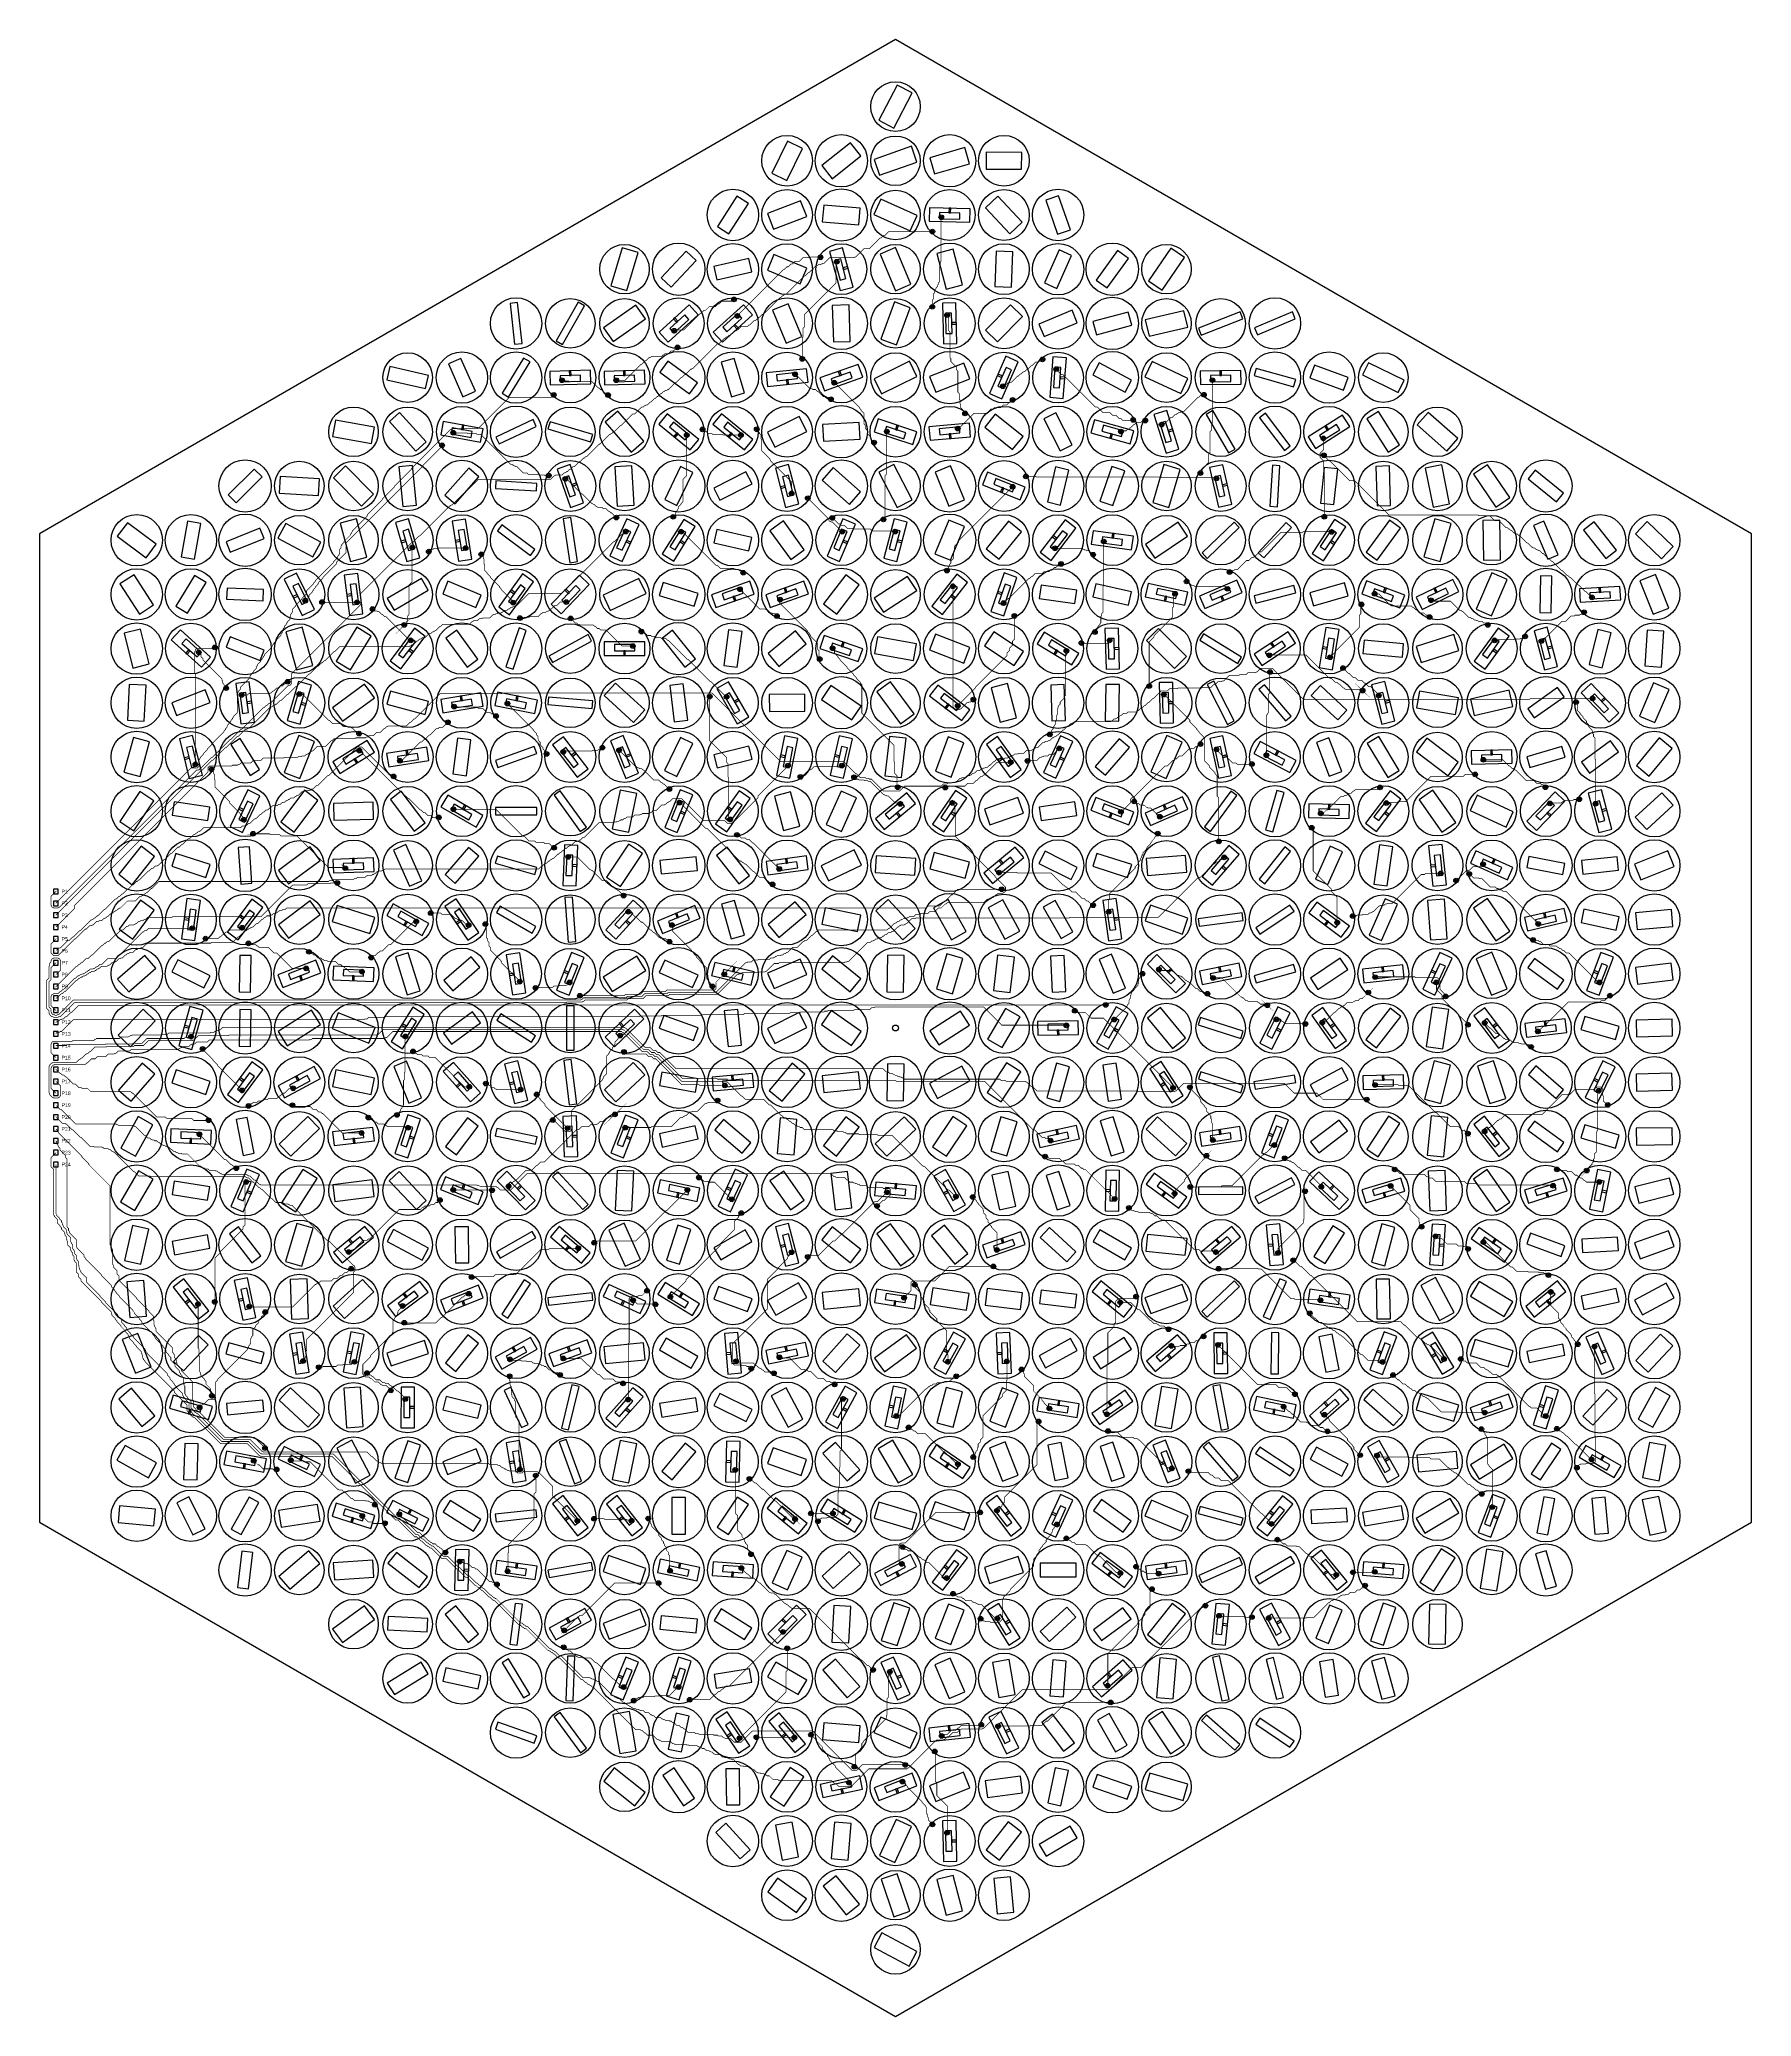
# Model space of a CAD drawing. Header units: millimetres. Extents: x -183 to 183, y -212 to 212.
import ezdxf

# ---------------------------------------------------------------- set-up
doc = ezdxf.new("R2010")
doc.units = ezdxf.units.MM
for name, color, linetype in [('ANTIPAD', 8, 'Continuous'), ('BOT_PAD', 40, 'Continuous'), ('BOT_TRACE', 30, 'Continuous'), ('CONNECTOR', 50, 'Continuous'), ('DIODE_SHEET', 6, 'Continuous'), ('OUTLINE', 7, 'Continuous'), ('SMA_HOLE', 7, 'Continuous'), ('TOP_DISC', 1, 'Continuous'), ('TOP_ISLAND', 3, 'Continuous'), ('TOP_SLOT', 2, 'Continuous'), ('VIA_DRILL', 5, 'Continuous'), ('VIA_PAD', 4, 'Continuous')]:
    doc.layers.add(name, color=color, linetype=linetype)

msp = doc.modelspace()

# ---------------------------------------------------------------- linework, layer by layer
at = {"layer": 'ANTIPAD'}
for centre in [(9.808, 173.513), (7.885, 170.457), (-16.055, 164.951), (-12.578, 163.979), (-34.551, 155.928), (-33.838, 152.389), (7.882, 154.339), (11.026, 152.566), (-47.361, 149.211), (-46.645, 145.672), (-21.484, 139.911), (-19.965, 143.186), (31.466, 143.103), (34.411, 141.016), (-73.133, 135.476), (-71.365, 138.623), (-61.525, 135.468), (-59.764, 138.62), (-13.102, 138.108), (22.97, 137.357), (66.024, 135.517), (67.828, 138.644), (-13.816, 134.569), (14.9, 131.533), (25.065, 134.417), (-94.647, 127.406), (-44.686, 126.885), (-41.293, 128.117), (-33.084, 126.889), (-29.694, 128.128), (-1.856, 127.654), (13.327, 128.283), (48.257, 127.635), (50.868, 130.128), (53.457, 129.99), (56.966, 129.143), (-97.036, 124.7), (-4.584, 125.289), (91.583, 126.197), (91.688, 122.588), (-74.219, 118.24), (27.91, 118.041), (65.263, 118.747), (-70.684, 117.508), (-22.241, 114.409), (25.05, 115.838), (68.693, 117.621), (-18.777, 113.394), (-59.749, 109.226), (-57.726, 106.237), (-47.57, 109.398), (-45.912, 106.192), (-13.525, 109.159), (-11.393, 106.246), (-2.584, 108.836), (-0.058, 106.256), (91.774, 109.43), (93.34, 106.177), (-103.388, 102.843), (-99.891, 101.945), (-92.002, 102.723), (-88.655, 101.372), (34.13, 102.668), (42.309, 101.299), (44.564, 104.118), (-32.569, 97.424), (11, 97.898), (35.449, 99.308), (71.51, 97.565), (-33.294, 93.887), (12.287, 94.526), (59.852, 92.94), (62.318, 95.576), (71.028, 93.987), (102.547, 92.922), (-126.336, 91.439), (-122.738, 91.154), (-115.249, 91.102), (-111.939, 89.659), (-81.818, 91.049), (-70.46, 91.154), (-24.697, 91.701), (23.124, 90.944), (99.734, 90.659), (114.63, 91.546), (147.383, 88.969), (149.053, 92.169), (-105.13, 86.281), (-80.399, 87.729), (-69.525, 87.667), (-54.369, 84.829), (-25.393, 88.158), (25.456, 88.189), (42.676, 84.733), (114.319, 87.949), (126.782, 86.268), (-149.124, 80.4), (-145.673, 81.46), (-103.757, 82.942), (-56.22, 81.73), (-13.455, 81.28), (36.594, 80.72), (39.793, 82.395), (45.823, 82.965), (128.212, 82.953), (134.764, 83.785), (138.234, 82.786), (-16.216, 78.954), (80.01, 79.774), (80.182, 76.168), (93.033, 79.357), (95.79, 77.027), (-143.26, 72.742), (-130.066, 74.103), (-127.609, 71.457), (54.299, 73.158), (99.98, 72.211), (-139.951, 71.299), (-94.473, 68.793), (-83.05, 69.433), (-39.762, 70.918), (-36.152, 70.874), (13.336, 68.939), (16.689, 70.277), (57.435, 71.369), (103.443, 71.192), (145.668, 69.739), (149.191, 70.528), (-114.809, 62.993), (-95.805, 65.438), (-85.477, 66.761), (-114.761, 59.384), (-71.104, 59.09), (-62.729, 59.998), (-59.161, 59.45), (33.025, 62.817), (35.064, 59.838), (65.278, 60.771), (68.702, 59.626), (-149.855, 56.401), (-146.4, 55.356), (-106.076, 57.2), (-74.689, 58.672), (-23.027, 56.151), (-11.477, 56.147), (24.668, 56.862), (28.265, 57.165), (76.297, 56.477), (79.378, 58.36), (125.835, 57.423), (-107.422, 53.85), (-48.38, 51.136), (-20.348, 53.732), (-8.862, 53.657), (0.472, 51.512), (10.643, 51.444), (103.704, 51.486), (124.068, 54.275), (139.103, 51.533), (-94.608, 46.826), (-46.215, 48.248), (1.03, 47.945), (12.164, 48.17), (48.252, 46.263), (51.083, 48.503), (105.054, 48.138), (140.053, 48.05), (146.353, 48.965), (149.827, 47.982), (-139.487, 44.565), (-97.755, 45.059), (-35.399, 44.642), (56.581, 45.202), (89.081, 42.861), (91.007, 45.914), (-137.484, 41.562), (-73.082, 38.572), (-33.942, 41.339), (56.126, 41.621), (69.203, 39.918), (-117.76, 34.207), (-70.059, 36.6), (-24.894, 34.039), (70.355, 36.497), (125.759, 35.047), (-119.498, 31.042), (-26.317, 30.721), (22.17, 33.254), (22.73, 29.688), (116.713, 33.085), (119.99, 31.57), (122.801, 32.978), (-58.205, 28.329), (42.292, 26.279), (45.623, 24.887), (-150.51, 21.365), (-139.848, 21.459), (-102.587, 22.797), (-99.463, 24.606), (-91.36, 22.027), (-87.757, 22.242), (-57.182, 24.867), (-47.843, 22.031), (94.545, 22.563), (97.879, 23.946), (137.584, 22.284), (-147.683, 19.121), (-138.484, 18.117), (-48.372, 18.46), (136.477, 18.848), (-126.135, 12.741), (-125.539, 16.302), (-112.223, 15.077), (56.371, 12.491), (-114.2, 12.056), (-80.403, 9.923), (-77.055, 8.571), (-69.759, 9.75), (-39.176, 8.916), (-36.655, 11.499), (52.866, 11.623), (67.959, 10.73), (102.687, 10.881), (115.724, 9.763), (150.665, 9.748), (-67.552, 6.893), (45, 4.939), (66.756, 7.327), (79.57, 4.868), (101.182, 7.6), (117.744, 6.772), (152.909, 6.92), (36.57, 0.563), (38.361, 3.698), (46.805, 1.813), (81.52, 1.83), (87.739, 0.86), (91.338, 1.145), (122.514, 0.698), (126.102, 1.098), (-150.779, -1.857), (-148.305, -4.487), (-104.9, -1.789), (-58.928, -1.609), (136.018, -4.028), (137.494, -0.734), (-103.262, -5.006), (-58.14, -5.132), (-128.919, -12.907), (-91.218, -12.573), (-87.674, -11.885), (-36.526, -12.286), (59.412, -12.806), (63.02, -12.675), (102.635, -12.179), (-139.84, -13.343), (-138.464, -16.68), (-129.088, -16.513), (-80.247, -13.194), (-76.787, -14.223), (-38.093, -15.538), (100.873, -15.33), (150.492, -13.432), (152.461, -16.457), (-147.012, -19.735), (-112.806, -19.181), (-106.706, -18.614), (-104.344, -21.344), (-73.357, -19.702), (-70.193, -21.44), (-60.06, -18.498), (-57.846, -21.349), (-148.998, -22.75), (-114.292, -22.471), (33.173, -24.096), (67.921, -23.993), (81.065, -25.052), (122.502, -22.593), (126.083, -22.129), (-141.089, -30.027), (32.023, -27.518), (66.56, -27.337), (83.308, -27.881), (-138.979, -32.956), (-82.819, -33.889), (-42.085, -32.019), (63.074, -34.021), (91.141, -33.965), (105.955, -33.784), (106.843, -30.285), (140.74, -33.762), (141.579, -30.251), (147.958, -30.525), (150.632, -32.95), (-97.511, -36.839), (-94.65, -34.638), (-86.333, -34.715), (-44.548, -34.658), (-35.056, -36.64), (-3.945, -38.085), (-1.821, -35.166), (12.939, -36.087), (16.548, -36.169), (46.896, -36.59), (49.961, -38.498), (59.749, -35.426), (87.669, -34.952), (-33.002, -39.608), (112.613, -42.543), (-64.485, -45.966), (115.586, -44.589), (125.84, -45.808), (-117.036, -47.941), (-67.898, -47.143), (-22.239, -47.989), (-18.773, -48.999), (20.957, -51.018), (21.691, -47.483), (68.576, -47.949), (81.886, -48.126), (85.138, -49.693), (122.542, -47.277), (-116.491, -51.51), (-90.732, -53.301), (4.133, -54.955), (69.148, -51.514), (139.756, -52.897), (-149.286, -59.076), (-145.704, -58.623), (-138.315, -59.633), (-105.512, -59.488), (-91.333, -56.861), (-56.162, -58.264), (-53.184, -56.223), (-51.4, -59.162), (-48.191, -57.509), (1.839, -57.743), (48.115, -58.712), (51.507, -57.475), (90.961, -58.261), (140.256, -56.472), (-134.901, -60.805), (-105.145, -63.079), (88.674, -61.054), (58.436, -64.485), (59.019, -68.048), (65.93, -66.011), (69.05, -67.826), (146.034, -67.692), (149.612, -68.172), (-126.799, -71.275), (-115.818, -71.448), (-82.495, -70.931), (-71.094, -70.703), (-34.116, -71.327), (-24.838, -70.475), (11.2, -71.414), (23.803, -71.357), (104.265, -71.452), (117.372, -70.851), (120.982, -70.837), (-123.448, -72.619), (-113.127, -73.854), (-82.598, -74.54), (-71.783, -74.247), (-58.31, -76.076), (-30.866, -72.898), (-26.031, -73.883), (-13.045, -76.274), (13.012, -74.536), (26.976, -73.078), (106.508, -74.281), (-146.302, -78.726), (-108.013, -77.553), (-104.922, -79.418), (-57.216, -79.516), (-11.212, -79.384), (85.492, -78.384), (-148.943, -81.187), (0.154, -83.051), (30.632, -84.197), (32.958, -81.436), (45.245, -82.655), (83.051, -81.043), (91.811, -82.772), (126.099, -82.293), (139.162, -83.057), (2.81, -85.496), (45.507, -86.255), (92.465, -86.323), (125.388, -85.833), (141.551, -85.763), (-137.353, -92.608), (-134.962, -89.903), (-129.432, -92.494), (13.372, -93.356), (16.639, -91.819), (99.455, -91.423), (103.064, -91.51), (148.994, -92.365), (-132.456, -94.466), (-80.38, -94.466), (-77.014, -95.771), (-34.313, -94.592), (-31.259, -96.517), (59.146, -94.262), (62.708, -94.846), (145.838, -94.118), (125.491, -99.72), (-114.143, -104.435), (-111.439, -102.044), (-109.281, -105.991), (-106.227, -104.066), (-68.085, -105.474), (-64.504, -105.019), (-56.482, -105.469), (-52.902, -105.002), (-21.485, -105.112), (-18.093, -103.876), (-16.6, -105.563), (-13.391, -103.909), (18.117, -103.683), (21.706, -103.297), (34.535, -106.238), (80.493, -106.117), (127.735, -102.548), (36.573, -109.218), (81.739, -109.505), (-96.34, -112.282), (-93.286, -114.208), (-30.923, -112.635), (1.332, -114.705), (1.534, -111.101), (-83.036, -116.28), (-50.705, -118.796), (-48.251, -116.149), (-32.987, -115.597), (10.952, -117.74), (48.14, -116.648), (51.484, -115.286), (56.309, -116.767), (94.34, -117.038), (97.91, -116.497), (102.584, -116.389), (-85.294, -119.097), (12.313, -121.084), (54.897, -120.09), (100.497, -119.335), (18.205, -126.416), (21.814, -126.363), (66.343, -123.632), (69.247, -125.777), (76.293, -126.091), (79.899, -126.275), (-70.901, -128.925), (-24.076, -129.238), (-71.02, -132.533), (-23.174, -132.734), (-4.799, -137.378), (-1.213, -137.794), (-58.185, -141.048), (-56.018, -143.936), (-46.433, -141.057), (-44.036, -143.757), (45.411, -140.772), (46.062, -144.322), (-33.371, -151.986), (-29.766, -151.805), (-21.649, -151.822), (-18.086, -151.245), (9.89, -151.524), (18.353, -149.11), (21.949, -149.428), (8.395, -154.81), (-8.801, -158.097), (1.473, -161.269), (2.093, -157.713), (-9.968, -161.513), (7.889, -170.453), (11.03, -172.232)]:
    msp.add_circle(centre, 0.5, dxfattribs=at)
at = {"layer": 'BOT_PAD'}
for centre in [(9.808, 173.513), (7.885, 170.457), (-16.055, 164.951), (-12.578, 163.979), (-34.551, 155.928), (-33.838, 152.389), (7.882, 154.339), (11.026, 152.566), (-47.361, 149.211), (-46.645, 145.672), (-21.484, 139.911), (-19.965, 143.186), (31.466, 143.103), (34.411, 141.016), (-73.133, 135.476), (-71.365, 138.623), (-61.525, 135.468), (-59.764, 138.62), (-13.102, 138.108), (22.97, 137.357), (66.024, 135.517), (67.828, 138.644), (-13.816, 134.569), (14.9, 131.533), (25.065, 134.417), (-94.647, 127.406), (-44.686, 126.885), (-41.293, 128.117), (-33.084, 126.889), (-29.694, 128.128), (-1.856, 127.654), (13.327, 128.283), (48.257, 127.635), (50.868, 130.128), (53.457, 129.99), (56.966, 129.143), (-97.036, 124.7), (-4.584, 125.289), (91.583, 126.197), (91.688, 122.588), (-74.219, 118.24), (65.263, 118.747), (-70.684, 117.508), (-22.241, 114.409), (25.05, 115.838), (27.91, 118.041), (68.693, 117.621), (-18.777, 113.394), (-59.749, 109.226), (-57.726, 106.237), (-47.57, 109.398), (-45.912, 106.192), (-13.525, 109.159), (-11.393, 106.246), (-2.584, 108.836), (-0.058, 106.256), (91.774, 109.43), (93.34, 106.177), (-103.388, 102.843), (-99.891, 101.945), (-92.002, 102.723), (-88.655, 101.372), (34.13, 102.668), (42.309, 101.299), (44.564, 104.118), (-32.569, 97.424), (11, 97.898), (35.449, 99.308), (71.51, 97.565), (-33.294, 93.887), (12.287, 94.526), (59.852, 92.94), (62.318, 95.576), (71.028, 93.987), (102.547, 92.922), (-126.336, 91.439), (-122.738, 91.154), (-115.249, 91.102), (-111.939, 89.659), (-81.818, 91.049), (-70.46, 91.154), (-24.697, 91.701), (23.124, 90.944), (99.734, 90.659), (114.63, 91.546), (147.383, 88.969), (149.053, 92.169), (-105.13, 86.281), (-80.399, 87.729), (-69.525, 87.667), (-54.369, 84.829), (-25.393, 88.158), (25.456, 88.189), (42.676, 84.733), (114.319, 87.949), (126.782, 86.268), (-149.124, 80.4), (-145.673, 81.46), (-103.757, 82.942), (-56.22, 81.73), (-13.455, 81.28), (36.594, 80.72), (39.793, 82.395), (45.823, 82.965), (128.212, 82.953), (134.764, 83.785), (138.234, 82.786), (-16.216, 78.954), (80.01, 79.774), (80.182, 76.168), (93.033, 79.357), (95.79, 77.027), (-143.26, 72.742), (-130.066, 74.103), (54.299, 73.158), (99.98, 72.211), (-139.951, 71.299), (-127.609, 71.457), (-94.473, 68.793), (-83.05, 69.433), (-39.762, 70.918), (-36.152, 70.874), (13.336, 68.939), (16.689, 70.277), (57.435, 71.369), (103.443, 71.192), (145.668, 69.739), (149.191, 70.528), (-95.805, 65.438), (-85.477, 66.761), (-114.809, 62.993), (-114.761, 59.384), (-71.104, 59.09), (-62.729, 59.998), (-59.161, 59.45), (33.025, 62.817), (35.064, 59.838), (65.278, 60.771), (68.702, 59.626), (-149.855, 56.401), (-146.4, 55.356), (-106.076, 57.2), (-74.689, 58.672), (-23.027, 56.151), (-11.477, 56.147), (24.668, 56.862), (28.265, 57.165), (76.297, 56.477), (79.378, 58.36), (125.835, 57.423), (-107.422, 53.85), (-48.38, 51.136), (-20.348, 53.732), (-8.862, 53.657), (0.472, 51.512), (10.643, 51.444), (103.704, 51.486), (124.068, 54.275), (139.103, 51.533), (-94.608, 46.826), (-46.215, 48.248), (1.03, 47.945), (12.164, 48.17), (48.252, 46.263), (51.083, 48.503), (105.054, 48.138), (140.053, 48.05), (146.353, 48.965), (149.827, 47.982), (-139.487, 44.565), (-97.755, 45.059), (-35.399, 44.642), (56.581, 45.202), (89.081, 42.861), (91.007, 45.914), (-137.484, 41.562), (-73.082, 38.572), (-33.942, 41.339), (56.126, 41.621), (69.203, 39.918), (-117.76, 34.207), (-70.059, 36.6), (-24.894, 34.039), (70.355, 36.497), (125.759, 35.047), (-119.498, 31.042), (-26.317, 30.721), (22.17, 33.254), (22.73, 29.688), (116.713, 33.085), (119.99, 31.57), (122.801, 32.978), (-58.205, 28.329), (42.292, 26.279), (-150.51, 21.365), (-139.848, 21.459), (-102.587, 22.797), (-99.463, 24.606), (-91.36, 22.027), (-87.757, 22.242), (-57.182, 24.867), (-47.843, 22.031), (45.623, 24.887), (94.545, 22.563), (97.879, 23.946), (137.584, 22.284), (-147.683, 19.121), (-138.484, 18.117), (-48.372, 18.46), (136.477, 18.848), (-126.135, 12.741), (-125.539, 16.302), (-112.223, 15.077), (56.371, 12.491), (-114.2, 12.056), (-80.403, 9.923), (-77.055, 8.571), (-69.759, 9.75), (-39.176, 8.916), (-36.655, 11.499), (52.866, 11.623), (67.959, 10.73), (102.687, 10.881), (115.724, 9.763), (150.665, 9.748), (-67.552, 6.893), (45, 4.939), (66.756, 7.327), (79.57, 4.868), (101.182, 7.6), (117.744, 6.772), (152.909, 6.92), (36.57, 0.563), (38.361, 3.698), (46.805, 1.813), (81.52, 1.83), (87.739, 0.86), (91.338, 1.145), (122.514, 0.698), (126.102, 1.098), (-150.779, -1.857), (-148.305, -4.487), (-104.9, -1.789), (-58.928, -1.609), (136.018, -4.028), (137.494, -0.734), (-103.262, -5.006), (-58.14, -5.132), (-128.919, -12.907), (-91.218, -12.573), (-87.674, -11.885), (-36.526, -12.286), (59.412, -12.806), (63.02, -12.675), (102.635, -12.179), (-139.84, -13.343), (-138.464, -16.68), (-129.088, -16.513), (-80.247, -13.194), (-76.787, -14.223), (-38.093, -15.538), (100.873, -15.33), (150.492, -13.432), (152.461, -16.457), (-147.012, -19.735), (-112.806, -19.181), (-106.706, -18.614), (-104.344, -21.344), (-73.357, -19.702), (-70.193, -21.44), (-60.06, -18.498), (-57.846, -21.349), (-148.998, -22.75), (-114.292, -22.471), (33.173, -24.096), (67.921, -23.993), (81.065, -25.052), (122.502, -22.593), (126.083, -22.129), (32.023, -27.518), (66.56, -27.337), (83.308, -27.881), (-141.089, -30.027), (-138.979, -32.956), (-82.819, -33.889), (-42.085, -32.019), (63.074, -34.021), (91.141, -33.965), (105.955, -33.784), (106.843, -30.285), (140.74, -33.762), (141.579, -30.251), (147.958, -30.525), (150.632, -32.95), (-97.511, -36.839), (-94.65, -34.638), (-86.333, -34.715), (-44.548, -34.658), (-35.056, -36.64), (-3.945, -38.085), (-1.821, -35.166), (12.939, -36.087), (16.548, -36.169), (46.896, -36.59), (59.749, -35.426), (87.669, -34.952), (-33.002, -39.608), (49.961, -38.498), (112.613, -42.543), (-64.485, -45.966), (115.586, -44.589), (125.84, -45.808), (-117.036, -47.941), (-67.898, -47.143), (-22.239, -47.989), (-18.773, -48.999), (20.957, -51.018), (21.691, -47.483), (68.576, -47.949), (81.886, -48.126), (85.138, -49.693), (122.542, -47.277), (-116.491, -51.51), (-90.732, -53.301), (4.133, -54.955), (69.148, -51.514), (139.756, -52.897), (-149.286, -59.076), (-145.704, -58.623), (-105.512, -59.488), (-91.333, -56.861), (-56.162, -58.264), (-53.184, -56.223), (-51.4, -59.162), (-48.191, -57.509), (1.839, -57.743), (48.115, -58.712), (51.507, -57.475), (90.961, -58.261), (140.256, -56.472), (-138.315, -59.633), (-134.901, -60.805), (-105.145, -63.079), (88.674, -61.054), (58.436, -64.485), (65.93, -66.011), (69.05, -67.826), (146.034, -67.692), (-126.799, -71.275), (-115.818, -71.448), (-82.495, -70.931), (-71.094, -70.703), (-34.116, -71.327), (-24.838, -70.475), (11.2, -71.414), (23.803, -71.357), (59.019, -68.048), (104.265, -71.452), (117.372, -70.851), (120.982, -70.837), (149.612, -68.172), (-123.448, -72.619), (-113.127, -73.854), (-82.598, -74.54), (-71.783, -74.247), (-58.31, -76.076), (-30.866, -72.898), (-26.031, -73.883), (-13.045, -76.274), (13.012, -74.536), (26.976, -73.078), (106.508, -74.281), (-146.302, -78.726), (-108.013, -77.553), (-104.922, -79.418), (-57.216, -79.516), (-11.212, -79.384), (85.492, -78.384), (-148.943, -81.187), (0.154, -83.051), (30.632, -84.197), (32.958, -81.436), (45.245, -82.655), (83.051, -81.043), (91.811, -82.772), (126.099, -82.293), (139.162, -83.057), (2.81, -85.496), (45.507, -86.255), (92.465, -86.323), (125.388, -85.833), (141.551, -85.763), (-137.353, -92.608), (-134.962, -89.903), (-129.432, -92.494), (13.372, -93.356), (16.639, -91.819), (99.455, -91.423), (103.064, -91.51), (148.994, -92.365), (-132.456, -94.466), (-80.38, -94.466), (-77.014, -95.771), (-34.313, -94.592), (-31.259, -96.517), (59.146, -94.262), (62.708, -94.846), (145.838, -94.118), (125.491, -99.72), (-114.143, -104.435), (-111.439, -102.044), (-109.281, -105.991), (-106.227, -104.066), (-68.085, -105.474), (-64.504, -105.019), (-56.482, -105.469), (-52.902, -105.002), (-21.485, -105.112), (-18.093, -103.876), (-16.6, -105.563), (-13.391, -103.909), (18.117, -103.683), (21.706, -103.297), (127.735, -102.548), (34.535, -106.238), (36.573, -109.218), (80.493, -106.117), (81.739, -109.505), (-96.34, -112.282), (-93.286, -114.208), (-30.923, -112.635), (1.534, -111.101), (-83.036, -116.28), (-48.251, -116.149), (-32.987, -115.597), (1.332, -114.705), (10.952, -117.74), (48.14, -116.648), (51.484, -115.286), (56.309, -116.767), (94.34, -117.038), (97.91, -116.497), (102.584, -116.389), (-85.294, -119.097), (-50.705, -118.796), (12.313, -121.084), (54.897, -120.09), (100.497, -119.335), (18.205, -126.416), (21.814, -126.363), (66.343, -123.632), (69.247, -125.777), (76.293, -126.091), (79.899, -126.275), (-70.901, -128.925), (-24.076, -129.238), (-71.02, -132.533), (-23.174, -132.734), (-4.799, -137.378), (-1.213, -137.794), (-58.185, -141.048), (-56.018, -143.936), (-46.433, -141.057), (-44.036, -143.757), (45.411, -140.772), (46.062, -144.322), (-33.371, -151.986), (-29.766, -151.805), (-21.649, -151.822), (-18.086, -151.245), (9.89, -151.524), (18.353, -149.11), (21.949, -149.428), (8.395, -154.81), (-8.801, -158.097), (2.093, -157.713), (-9.968, -161.513), (1.473, -161.269), (7.889, -170.453), (11.03, -172.232)]:
    msp.add_circle(centre, 0.3, dxfattribs=at)
at = {"layer": 'BOT_TRACE', "const_width": 0.15}
for points in [[(7.882, 154.339), (7.945, 154.353), (7.945, 155.853), (8.095, 156.003), (8.095, 157.053), (8.395, 157.353), (8.395, 157.953), (8.695, 158.253), (8.695, 158.403), (8.995, 158.703), (8.995, 159.003), (9.145, 159.153), (9.145, 159.453), (9.445, 159.753), (9.445, 163.203), (9.595, 163.353), (9.595, 163.953), (9.745, 164.103), (9.745, 173.553), (9.808, 173.513)], [(7.885, 170.457), (7.945, 170.403), (-1.505, 170.403), (-2.255, 169.653), (-2.555, 169.653), (-3.155, 169.053), (-3.305, 169.053), (-5.555, 166.803), (-6.755, 166.803), (-8.555, 165.003), (-8.705, 165.003), (-8.855, 164.853), (-14.105, 164.853), (-15.305, 163.653), (-15.605, 163.653), (-15.755, 163.503), (-15.905, 163.503), (-16.055, 163.353), (-16.505, 163.353), (-16.655, 163.203), (-16.955, 163.203), (-18.455, 161.703), (-18.605, 161.703), (-19.355, 160.953), (-19.505, 160.953), (-23.405, 157.053), (-23.705, 157.053), (-24.005, 156.753), (-24.155, 156.753), (-24.605, 156.303), (-24.755, 156.303), (-28.355, 152.703), (-28.505, 152.703), (-29.105, 152.103), (-29.255, 152.103), (-30.005, 151.353), (-30.305, 151.353), (-31.205, 150.453), (-31.355, 150.453), (-31.655, 150.153), (-33.005, 150.153), (-33.755, 149.403), (-33.905, 149.403), (-34.055, 149.253), (-34.205, 149.253), (-34.505, 148.953), (-34.655, 148.953), (-35.255, 148.353), (-35.405, 148.353), (-35.555, 148.203), (-35.705, 148.203), (-36.005, 147.903), (-36.155, 147.903), (-36.455, 147.603), (-36.605, 147.603), (-37.805, 146.403), (-38.105, 146.403), (-43.355, 141.153), (-43.505, 141.153), (-43.655, 141.003), (-43.805, 141.003), (-45.005, 139.803), (-45.155, 139.803), (-45.755, 139.203), (-45.905, 139.203), (-46.955, 138.153), (-47.105, 138.153), (-48.605, 136.653), (-48.755, 136.653), (-48.905, 136.503), (-49.205, 136.503), (-49.505, 136.203), (-49.655, 136.203), (-50.105, 135.753), (-50.255, 135.753), (-50.855, 135.153), (-51.005, 135.153), (-51.455, 134.703), (-51.605, 134.703), (-52.355, 133.953), (-52.505, 133.953), (-53.105, 133.353), (-53.405, 133.353), (-53.555, 133.203), (-53.705, 133.203), (-54.005, 132.903), (-54.305, 132.903), (-55.805, 131.403), (-56.255, 131.403), (-58.655, 129.003), (-58.805, 129.003), (-60.305, 127.503), (-60.455, 127.503), (-60.755, 127.203), (-60.905, 127.203), (-61.055, 127.053), (-61.205, 127.053), (-63.305, 124.953), (-63.455, 124.953), (-66.155, 122.253), (-66.305, 122.253), (-66.605, 121.953), (-66.755, 121.953), (-67.505, 121.203), (-67.655, 121.203), (-68.705, 120.153), (-69.005, 120.153), (-69.605, 119.553), (-69.755, 119.553), (-70.205, 119.103), (-70.355, 119.103), (-70.505, 118.953), (-70.655, 118.953), (-70.805, 118.803), (-70.955, 118.803), (-71.405, 118.353), (-72.755, 118.353), (-72.905, 118.203), (-73.055, 118.203), (-73.805, 117.453), (-89.255, 117.453), (-92.405, 114.303), (-92.555, 114.303), (-94.955, 111.903), (-95.105, 111.903), (-95.255, 111.753), (-95.405, 111.753), (-101.855, 105.303), (-102.005, 105.303), (-103.355, 103.953), (-103.505, 103.953), (-114.455, 93.003), (-114.455, 90.603), (-129.305, 75.753), (-129.305, 73.653), (-129.605, 73.353), (-129.905, 73.353), (-133.655, 69.603), (-133.805, 69.603), (-133.955, 69.453), (-134.105, 69.453), (-134.555, 69.003), (-134.705, 69.003), (-135.155, 68.553), (-135.305, 68.553), (-139.955, 63.903), (-140.105, 63.903), (-142.205, 61.803), (-142.355, 61.803), (-146.255, 57.903), (-146.405, 57.903), (-148.655, 55.653), (-148.805, 55.653), (-148.805, 55.503), (-148.955, 55.503), (-148.955, 55.353), (-149.105, 55.353), (-149.105, 55.203), (-149.555, 55.203), (-178.955, 25.803), (-179.105, 25.803), (-179.255, 25.653), (-180.155, 25.653), (-180.305, 25.803), (-180.455, 25.803), (-180.605, 25.953), (-180.605, 26.103), (-180.755, 26.253), (-180.755, 28.203), (-179.705, 29.253), (-179.705, 29.21)], [(-16.055, 164.951), (-16.055, 165.003), (-18.155, 165.003), (-18.305, 164.853), (-19.805, 164.853), (-20.555, 164.103), (-21.455, 164.103), (-22.055, 163.503), (-22.355, 163.503), (-22.955, 162.903), (-23.255, 162.903), (-23.855, 162.303), (-24.005, 162.303), (-33.905, 152.403), (-33.838, 152.389)], [(-19.965, 143.186), (-19.955, 143.253), (-19.955, 147.753), (-19.805, 147.903), (-19.805, 149.703), (-19.505, 150.003), (-19.505, 152.703), (-12.755, 159.453), (-12.755, 163.803), (-12.605, 163.953), (-12.578, 163.979)], [(-34.551, 155.928), (-34.505, 155.853), (-34.805, 155.553), (-37.205, 155.553), (-37.805, 154.953), (-37.955, 154.953), (-38.555, 154.353), (-39.905, 154.353), (-40.655, 153.603), (-40.955, 153.603), (-41.705, 152.853), (-41.855, 152.853), (-45.305, 149.403), (-47.255, 149.403), (-47.405, 149.253), (-47.361, 149.211)], [(14.9, 131.533), (14.845, 131.553), (14.545, 131.853), (14.545, 132.003), (14.395, 132.153), (14.395, 132.303), (13.945, 132.753), (13.945, 133.503), (13.795, 133.653), (13.795, 134.403), (13.645, 134.553), (13.645, 135.753), (13.345, 136.053), (13.345, 140.553), (13.045, 140.853), (13.045, 141.453), (11.845, 142.653), (11.845, 143.253), (11.695, 143.403), (11.695, 148.953), (11.395, 149.253), (11.395, 152.253), (11.095, 152.553), (11.026, 152.566)], [(-46.645, 145.672), (-46.655, 145.653), (-47.105, 145.203), (-47.255, 145.203), (-47.555, 144.903), (-48.005, 144.903), (-48.605, 144.303), (-49.355, 144.303), (-49.655, 144.003), (-49.805, 144.003), (-50.105, 143.703), (-52.205, 143.703), (-52.355, 143.553), (-52.655, 143.553), (-53.405, 142.803), (-53.555, 142.803), (-54.305, 142.053), (-54.455, 142.053), (-57.905, 138.603), (-59.705, 138.603), (-59.764, 138.62)], [(-13.816, 134.569), (-13.805, 134.553), (-14.105, 134.853), (-14.255, 134.853), (-14.405, 135.003), (-14.705, 135.003), (-14.855, 135.153), (-15.455, 135.153), (-16.505, 136.203), (-16.655, 136.203), (-17.105, 136.653), (-17.705, 136.653), (-17.855, 136.803), (-18.305, 136.803), (-21.455, 139.953), (-21.484, 139.911)], [(31.466, 143.103), (31.495, 143.103), (31.045, 142.653), (30.595, 142.653), (30.445, 142.503), (29.995, 142.503), (29.245, 141.753), (29.095, 141.753), (28.345, 141.003), (28.195, 141.003), (27.745, 140.553), (27.595, 140.553), (27.445, 140.403), (27.295, 140.403), (26.845, 139.953), (26.695, 139.953), (26.245, 139.503), (26.095, 139.503), (24.745, 138.153), (24.445, 138.153), (24.295, 138.003), (23.995, 138.003), (23.545, 137.553), (23.095, 137.553), (22.945, 137.403), (22.97, 137.357)], [(50.868, 130.128), (50.845, 130.053), (48.595, 130.053), (48.145, 130.503), (47.845, 130.503), (47.245, 131.103), (46.495, 131.103), (45.895, 131.703), (44.395, 131.703), (43.195, 132.903), (42.745, 132.903), (35.845, 139.803), (35.545, 139.803), (34.345, 141.003), (34.411, 141.016)], [(-73.133, 135.476), (-73.205, 135.453), (-73.655, 135.003), (-82.655, 135.003), (-89.405, 128.253), (-94.955, 128.253), (-95.105, 128.103), (-95.255, 128.103), (-103.655, 119.703), (-103.655, 119.553), (-107.255, 115.953), (-107.255, 115.803), (-109.805, 113.253), (-109.805, 113.103), (-112.955, 109.953), (-112.955, 109.803), (-113.105, 109.653), (-113.105, 109.503), (-116.255, 106.353), (-116.255, 106.203), (-116.405, 106.053), (-116.405, 105.903), (-116.705, 105.603), (-116.705, 105.453), (-118.055, 104.103), (-118.055, 103.953), (-118.505, 103.503), (-118.505, 103.353), (-118.655, 103.203), (-118.655, 102.753), (-118.955, 102.453), (-118.955, 101.553), (-119.105, 101.403), (-119.105, 101.253), (-119.405, 100.953), (-119.405, 100.803), (-119.555, 100.653), (-119.555, 100.503), (-120.305, 99.753), (-120.305, 99.603), (-124.205, 95.703), (-124.205, 95.553), (-124.505, 95.253), (-124.505, 95.103), (-126.005, 93.603), (-126.005, 93.003), (-127.055, 91.953), (-127.055, 91.803), (-128.405, 90.453), (-128.405, 90.303), (-129.005, 89.703), (-129.005, 89.103), (-129.155, 88.953), (-129.155, 88.803), (-129.455, 88.503), (-129.455, 88.203), (-129.605, 88.053), (-129.605, 87.453), (-130.205, 86.853), (-130.205, 86.703), (-130.355, 86.553), (-130.355, 86.403), (-130.805, 85.953), (-130.805, 85.653), (-131.105, 85.353), (-131.105, 85.203), (-131.255, 85.053), (-131.255, 84.603), (-131.555, 84.303), (-131.555, 84.003), (-132.455, 83.103), (-132.455, 82.953), (-133.055, 82.353), (-133.055, 82.203), (-133.355, 81.903), (-133.355, 81.753), (-133.655, 81.453), (-133.655, 81.303), (-135.005, 79.953), (-135.005, 79.803), (-135.305, 79.503), (-135.305, 79.353), (-135.605, 79.053), (-135.605, 78.903), (-135.905, 78.603), (-135.905, 78.453), (-136.505, 77.853), (-136.505, 77.703), (-136.655, 77.553), (-136.655, 77.403), (-136.805, 77.253), (-136.805, 76.953), (-137.405, 76.353), (-137.405, 76.203), (-137.855, 75.753), (-137.855, 75.603), (-138.155, 75.303), (-138.155, 75.003), (-140.255, 72.903), (-140.255, 72.453), (-140.555, 72.153), (-140.555, 72.003), (-140.855, 71.703), (-140.855, 67.503), (-141.755, 66.603), (-141.755, 66.453), (-141.905, 66.303), (-141.905, 66.153), (-142.205, 65.853), (-142.205, 65.703), (-142.655, 65.253), (-142.655, 65.103), (-142.955, 64.803), (-142.955, 64.653), (-143.105, 64.503), (-143.105, 64.353), (-143.405, 64.053), (-143.405, 63.903), (-143.705, 63.603), (-143.705, 63.453), (-146.405, 60.753), (-146.405, 60.603), (-147.305, 59.703), (-147.305, 59.553), (-148.055, 58.803), (-148.055, 58.653), (-148.805, 57.903), (-148.805, 57.753), (-148.955, 57.603), (-148.955, 57.453), (-149.105, 57.303), (-149.105, 55.953), (-149.405, 55.653), (-150.755, 55.653), (-179.705, 26.703), (-179.705, 26.67)], [(-61.525, 135.468), (-61.505, 135.453), (-61.955, 135.903), (-62.255, 135.903), (-63.005, 136.653), (-63.155, 136.653), (-63.455, 136.953), (-63.605, 136.953), (-64.955, 138.303), (-69.755, 138.303), (-69.905, 138.453), (-71.255, 138.453), (-71.405, 138.603), (-71.365, 138.623)], [(-4.584, 125.289), (-4.655, 125.253), (-5.105, 125.703), (-5.105, 126.003), (-5.405, 126.303), (-5.405, 126.603), (-6.005, 127.203), (-6.005, 127.803), (-6.305, 128.103), (-6.305, 128.253), (-6.455, 128.403), (-6.455, 129.003), (-6.755, 129.303), (-6.755, 131.553), (-7.355, 132.153), (-7.355, 132.303), (-7.655, 132.603), (-7.655, 132.753), (-13.055, 138.153), (-13.102, 138.108)], [(66.024, 135.517), (65.995, 135.453), (65.545, 135.453), (65.395, 135.303), (65.245, 135.303), (64.945, 135.003), (64.795, 135.003), (61.795, 132.003), (61.195, 132.003), (60.895, 131.703), (60.595, 131.703), (60.445, 131.553), (60.295, 131.553), (59.995, 131.253), (59.845, 131.253), (59.245, 130.653), (58.945, 130.653), (57.445, 129.153), (56.995, 129.153), (56.966, 129.143)], [(65.263, 118.747), (65.245, 118.803), (65.545, 119.103), (65.545, 119.253), (65.695, 119.403), (65.695, 119.553), (66.445, 120.303), (66.445, 120.453), (67.045, 121.053), (67.045, 122.853), (67.345, 123.153), (67.345, 127.653), (67.645, 127.953), (67.645, 129.003), (67.795, 129.153), (67.795, 138.603), (67.828, 138.644)], [(25.065, 134.417), (25.045, 134.403), (24.595, 133.953), (24.445, 133.953), (23.845, 133.353), (23.095, 133.353), (22.495, 132.753), (21.145, 132.753), (20.845, 132.453), (20.395, 132.453), (19.495, 131.553), (16.795, 131.553), (13.645, 128.403), (13.495, 128.403), (13.345, 128.253), (13.327, 128.283)], [(-74.219, 118.24), (-74.255, 118.203), (-75.005, 118.203), (-75.155, 118.353), (-76.205, 118.353), (-76.355, 118.503), (-78.605, 118.503), (-78.905, 118.803), (-79.655, 118.803), (-81.005, 120.153), (-81.305, 120.153), (-81.455, 120.303), (-81.605, 120.303), (-81.755, 120.453), (-81.905, 120.453), (-82.055, 120.603), (-82.355, 120.603), (-88.805, 127.053), (-89.555, 127.053), (-89.705, 127.203), (-91.505, 127.203), (-91.655, 127.353), (-94.655, 127.353), (-94.647, 127.406)], [(-47.57, 109.398), (-47.555, 109.353), (-47.105, 109.803), (-47.105, 110.253), (-46.955, 110.403), (-46.955, 110.553), (-46.655, 110.853), (-46.655, 111.003), (-46.505, 111.153), (-46.505, 111.453), (-45.905, 112.053), (-45.905, 112.203), (-45.455, 112.653), (-45.455, 117.453), (-44.705, 118.203), (-44.705, 126.903), (-44.686, 126.885)], [(-41.293, 128.117), (-41.255, 128.103), (-40.955, 127.803), (-40.805, 127.803), (-40.655, 127.653), (-40.505, 127.653), (-40.055, 127.203), (-39.305, 127.203), (-39.155, 127.053), (-37.055, 127.053), (-36.905, 126.903), (-33.155, 126.903), (-33.084, 126.889)], [(-29.694, 128.128), (-29.705, 128.103), (-29.255, 127.653), (-29.255, 127.503), (-29.105, 127.353), (-29.105, 127.203), (-28.805, 126.903), (-28.805, 126.153), (-28.655, 126.003), (-28.655, 123.603), (-26.855, 121.803), (-26.855, 121.653), (-26.705, 121.503), (-26.705, 121.353), (-22.205, 116.853), (-22.205, 114.453), (-22.241, 114.409)], [(-2.584, 108.836), (-2.555, 108.903), (-2.255, 109.203), (-2.255, 118.203), (-1.955, 118.503), (-1.955, 127.503), (-1.805, 127.653), (-1.856, 127.654)], [(53.457, 129.99), (53.395, 130.053), (53.245, 129.903), (52.795, 129.903), (52.495, 129.603), (51.595, 129.603), (51.145, 129.153), (50.995, 129.153), (50.245, 128.403), (50.095, 128.403), (49.795, 128.103), (49.645, 128.103), (49.345, 127.803), (48.445, 127.803), (48.295, 127.653), (48.257, 127.635)], [(-97.036, 124.7), (-97.055, 124.653), (-97.355, 124.353), (-97.355, 124.203), (-101.105, 120.453), (-101.105, 120.303), (-117.605, 103.803), (-117.605, 101.703), (-119.705, 99.603), (-119.705, 99.303), (-122.555, 96.453), (-122.555, 96.303), (-123.455, 95.403), (-123.455, 95.253), (-123.605, 95.103), (-123.605, 94.953), (-124.205, 94.353), (-124.205, 94.203), (-124.505, 93.903), (-124.505, 93.753), (-124.805, 93.453), (-124.805, 93.303), (-125.555, 92.553), (-125.555, 92.253), (-126.305, 91.503), (-126.336, 91.439)], [(91.774, 109.43), (91.795, 109.503), (91.795, 118.953), (91.645, 119.103), (91.645, 121.353), (90.895, 122.103), (90.895, 123.003), (91.645, 123.753), (91.645, 126.153), (91.583, 126.197)], [(91.688, 122.588), (91.645, 122.553), (92.845, 121.353), (92.995, 121.353), (97.195, 117.153), (98.245, 117.153), (105.595, 109.803), (124.645, 109.803), (124.795, 109.653), (127.195, 109.653), (128.245, 108.603), (129.145, 108.603), (130.645, 107.103), (130.945, 107.103), (131.245, 106.803), (131.395, 106.803), (131.695, 106.503), (131.845, 106.503), (132.445, 105.903), (132.595, 105.903), (132.745, 105.753), (133.045, 105.753), (133.495, 105.303), (133.645, 105.303), (135.145, 103.803), (135.295, 103.803), (136.195, 102.903), (136.345, 102.903), (136.495, 102.753), (136.795, 102.753), (137.095, 102.453), (137.245, 102.453), (137.395, 102.303), (137.545, 102.303), (137.695, 102.153), (137.845, 102.153), (138.445, 101.553), (138.595, 101.553), (139.645, 100.503), (139.795, 100.503), (140.395, 99.903), (140.545, 99.903), (142.495, 97.953), (142.645, 97.953), (143.695, 96.903), (143.845, 96.903), (144.295, 96.453), (144.445, 96.453), (146.095, 94.803), (146.245, 94.803), (147.595, 93.453), (147.745, 93.453), (149.095, 92.103), (149.053, 92.169)], [(-59.749, 109.226), (-59.705, 109.203), (-60.755, 110.253), (-60.905, 110.253), (-61.205, 110.553), (-61.355, 110.553), (-61.955, 111.153), (-62.555, 111.153), (-62.855, 111.453), (-63.755, 111.453), (-63.905, 111.603), (-64.055, 111.603), (-64.505, 112.053), (-64.655, 112.053), (-64.805, 112.203), (-64.955, 112.203), (-67.055, 114.303), (-67.205, 114.303), (-70.355, 117.453), (-70.655, 117.453), (-70.684, 117.508)], [(11, 97.898), (10.945, 97.953), (11.245, 98.253), (11.245, 98.403), (11.395, 98.553), (11.395, 98.853), (11.545, 99.003), (11.545, 99.153), (11.845, 99.453), (11.845, 99.903), (12.445, 100.503), (12.445, 102.003), (12.595, 102.153), (12.595, 103.053), (13.495, 103.953), (13.495, 104.253), (25.045, 115.803), (25.05, 115.838)], [(27.91, 118.041), (27.895, 118.053), (29.995, 118.053), (30.145, 117.903), (56.845, 117.903), (56.995, 117.753), (68.545, 117.753), (68.695, 117.603), (68.693, 117.621)], [(-18.777, 113.394), (-18.755, 113.403), (-14.405, 109.053), (-14.405, 108.903), (-14.255, 108.753), (-14.255, 108.603), (-14.105, 108.453), (-13.955, 108.453), (-13.805, 108.303), (-13.505, 108.303), (-11.405, 106.203), (-11.393, 106.246)], [(-57.726, 106.237), (-57.755, 106.203), (-58.055, 105.903), (-58.205, 105.903), (-58.355, 105.753), (-58.505, 105.753), (-60.155, 104.103), (-60.305, 104.103), (-71.405, 93.003), (-78.455, 93.003), (-81.155, 90.303), (-81.455, 90.303), (-81.605, 90.153), (-81.905, 90.153), (-82.055, 90.003), (-82.355, 90.003), (-82.655, 89.703), (-82.805, 89.703), (-83.105, 89.403), (-83.555, 89.403), (-83.705, 89.253), (-83.855, 89.253), (-84.155, 88.953), (-84.305, 88.953), (-84.455, 88.803), (-85.055, 88.803), (-85.205, 88.653), (-85.505, 88.653), (-85.655, 88.503), (-86.105, 88.503), (-86.855, 87.753), (-88.355, 87.753), (-88.505, 87.603), (-89.105, 87.603), (-89.555, 87.153), (-90.305, 87.153), (-90.455, 87.003), (-90.605, 87.003), (-91.205, 86.403), (-96.905, 86.403), (-97.355, 85.953), (-97.505, 85.953), (-98.405, 85.053), (-98.555, 85.053), (-98.705, 84.903), (-98.855, 84.903), (-99.005, 84.753), (-99.155, 84.753), (-99.455, 84.453), (-99.755, 84.453), (-100.655, 83.553), (-101.255, 83.553), (-101.555, 83.253), (-101.855, 83.253), (-102.305, 82.803), (-102.455, 82.803), (-103.205, 82.053), (-103.505, 82.053), (-103.805, 81.753), (-103.955, 81.753), (-104.105, 81.603), (-118.955, 81.603), (-120.005, 80.553), (-120.155, 80.553), (-122.105, 78.603), (-122.255, 78.603), (-122.705, 78.153), (-122.855, 78.153), (-123.605, 77.403), (-123.755, 77.403), (-125.405, 75.753), (-125.555, 75.753), (-128.255, 73.053), (-128.405, 73.053), (-130.055, 71.403), (-130.205, 71.403), (-131.555, 70.053), (-131.705, 70.053), (-132.455, 69.303), (-132.605, 69.303), (-132.755, 69.153), (-132.905, 69.153), (-133.055, 69.003), (-133.205, 69.003), (-133.505, 68.703), (-133.655, 68.703), (-133.805, 68.553), (-133.955, 68.553), (-138.155, 64.353), (-138.305, 64.353), (-138.605, 64.053), (-138.755, 64.053), (-138.905, 63.903), (-139.205, 63.903), (-140.705, 62.403), (-140.855, 62.403), (-143.255, 60.003), (-143.405, 60.003), (-146.105, 57.303), (-146.255, 57.303), (-148.355, 55.203), (-148.505, 55.203), (-151.805, 51.903), (-151.955, 51.903), (-179.705, 24.153), (-179.705, 24.13)], [(-32.569, 97.424), (-32.555, 97.353), (-32.855, 97.653), (-33.005, 97.653), (-33.155, 97.803), (-33.305, 97.803), (-33.605, 98.103), (-34.355, 98.103), (-34.655, 98.403), (-37.505, 98.403), (-38.105, 99.003), (-38.405, 99.003), (-45.605, 106.203), (-45.905, 106.203), (-45.912, 106.192)], [(-13.525, 109.159), (-13.505, 109.203), (-12.155, 107.853), (-11.855, 107.853), (-11.555, 107.553), (-10.955, 107.553), (-10.355, 106.953), (-9.155, 106.953), (-9.005, 106.803), (-5.405, 106.803), (-5.105, 106.503), (-4.955, 106.503), (-4.805, 106.353), (-0.755, 106.353), (-0.605, 106.203), (-0.005, 106.203), (-0.058, 106.256)], [(71.51, 97.565), (71.545, 97.503), (71.995, 97.953), (72.445, 97.953), (72.595, 98.103), (73.195, 98.103), (75.145, 100.053), (75.595, 100.053), (76.195, 100.653), (76.495, 100.653), (76.645, 100.803), (76.795, 100.803), (77.845, 101.853), (78.295, 101.853), (82.495, 106.053), (87.145, 106.053), (87.295, 106.203), (93.295, 106.203), (93.34, 106.177)], [(-105.13, 86.281), (-105.155, 86.253), (-104.705, 86.703), (-104.705, 86.853), (-104.405, 87.153), (-104.405, 88.203), (-104.105, 88.503), (-104.105, 94.803), (-103.505, 95.403), (-103.505, 102.753), (-103.355, 102.903), (-103.388, 102.843)], [(-99.891, 101.945), (-99.905, 102.003), (-99.455, 102.453), (-99.005, 102.453), (-98.855, 102.603), (-97.955, 102.603), (-97.805, 102.753), (-91.955, 102.753), (-92.002, 102.723)], [(-88.655, 101.372), (-88.655, 101.403), (-88.205, 100.953), (-88.205, 100.503), (-88.055, 100.353), (-88.055, 99.303), (-87.905, 99.153), (-87.905, 97.953), (-87.455, 97.503), (-87.455, 97.353), (-86.705, 96.603), (-86.705, 96.453), (-84.755, 94.503), (-84.755, 94.353), (-84.455, 94.053), (-84.455, 93.903), (-81.905, 91.353), (-81.905, 91.203), (-81.755, 91.053), (-81.818, 91.049)], [(42.309, 101.299), (42.295, 101.253), (41.395, 102.153), (40.945, 102.153), (40.795, 102.303), (40.495, 102.303), (40.345, 102.453), (40.195, 102.453), (40.045, 102.603), (34.195, 102.603), (34.13, 102.668)], [(42.676, 84.733), (42.745, 84.753), (43.045, 85.053), (43.045, 85.203), (43.195, 85.353), (43.195, 85.653), (43.345, 85.803), (43.345, 85.953), (43.795, 86.403), (43.795, 86.553), (43.945, 86.703), (43.945, 88.053), (44.095, 88.203), (44.095, 88.653), (44.395, 88.953), (44.395, 94.503), (44.545, 94.653), (44.545, 104.103), (44.564, 104.118)], [(35.449, 99.308), (35.395, 99.303), (34.945, 98.853), (34.645, 98.853), (34.345, 98.553), (34.045, 98.553), (33.445, 97.953), (33.145, 97.953), (32.845, 97.653), (31.795, 97.653), (31.345, 97.203), (29.845, 97.203), (29.245, 96.603), (29.095, 96.603), (28.645, 96.153), (28.495, 96.153), (24.295, 91.953), (24.145, 91.953), (23.095, 90.903), (23.124, 90.944)], [(-25.393, 88.158), (-25.355, 88.203), (-25.805, 88.653), (-26.255, 88.653), (-26.405, 88.803), (-26.705, 88.803), (-27.305, 89.403), (-27.455, 89.403), (-27.605, 89.553), (-27.755, 89.553), (-27.905, 89.703), (-29.105, 89.703), (-33.305, 93.903), (-33.294, 93.887)], [(16.689, 70.277), (16.645, 70.203), (16.345, 69.903), (16.195, 69.903), (16.045, 69.753), (15.745, 69.753), (15.595, 69.603), (15.295, 69.603), (13.945, 68.253), (13.795, 68.253), (13.645, 68.103), (13.045, 68.103), (12.895, 68.253), (12.745, 68.253), (12.295, 68.703), (12.295, 94.503), (12.287, 94.526)], [(54.299, 73.158), (54.295, 73.203), (54.295, 82.653), (55.345, 83.703), (55.345, 84.003), (59.245, 87.903), (59.245, 89.853), (59.545, 90.153), (59.545, 92.703), (59.845, 93.003), (59.852, 92.94)], [(62.318, 95.576), (62.245, 95.553), (62.545, 95.253), (62.695, 95.253), (62.845, 95.103), (62.995, 95.103), (63.445, 94.653), (63.895, 94.653), (64.045, 94.503), (70.645, 94.503), (71.095, 94.053), (71.028, 93.987)], [(-122.738, 91.154), (-122.705, 91.203), (-122.255, 91.203), (-122.105, 91.053), (-115.205, 91.053), (-115.249, 91.102)], [(-111.939, 89.659), (-111.905, 89.703), (-111.455, 89.253), (-111.005, 89.253), (-110.855, 89.103), (-110.555, 89.103), (-109.955, 88.503), (-109.805, 88.503), (-109.355, 88.053), (-109.055, 88.053), (-104.105, 83.103), (-103.955, 83.103), (-103.805, 82.953), (-103.757, 82.942)], [(-80.399, 87.729), (-80.405, 87.753), (-79.655, 87.753), (-79.505, 87.903), (-78.455, 87.903), (-78.305, 88.053), (-76.505, 88.053), (-75.905, 88.653), (-75.755, 88.653), (-75.455, 88.953), (-74.855, 88.953), (-74.705, 89.103), (-74.555, 89.103), (-74.405, 89.253), (-74.255, 89.253), (-73.805, 89.703), (-73.655, 89.703), (-72.905, 90.453), (-72.455, 90.453), (-71.705, 91.203), (-70.505, 91.203), (-70.46, 91.154)], [(-16.216, 78.954), (-16.205, 78.903), (-16.205, 79.353), (-16.355, 79.503), (-16.355, 80.703), (-16.655, 81.003), (-16.655, 82.353), (-18.155, 83.853), (-18.155, 84.003), (-18.455, 84.303), (-18.455, 84.453), (-18.905, 84.903), (-18.905, 85.053), (-24.755, 90.903), (-24.755, 91.653), (-24.697, 91.701)], [(99.734, 90.659), (99.745, 90.603), (99.595, 90.453), (99.595, 88.653), (99.295, 88.353), (99.295, 85.803), (94.045, 80.553), (94.045, 80.403), (92.995, 79.353), (93.033, 79.357)], [(114.319, 87.949), (114.295, 87.903), (113.845, 88.353), (113.545, 88.353), (113.095, 88.803), (112.345, 88.803), (112.045, 89.103), (111.895, 89.103), (111.445, 89.553), (111.295, 89.553), (110.845, 90.003), (110.695, 90.003), (110.395, 90.303), (106.195, 90.303), (106.045, 90.453), (105.895, 90.453), (103.495, 92.853), (102.595, 92.853), (102.547, 92.922)], [(126.782, 86.268), (126.745, 86.253), (126.295, 86.703), (125.845, 86.703), (125.545, 87.003), (124.795, 87.003), (124.645, 87.153), (124.345, 87.153), (124.195, 87.303), (123.895, 87.303), (123.595, 87.603), (123.295, 87.603), (122.995, 87.903), (122.695, 87.903), (121.495, 89.103), (121.345, 89.103), (121.045, 89.403), (120.745, 89.403), (118.795, 91.353), (114.745, 91.353), (114.595, 91.503), (114.63, 91.546)], [(147.383, 88.969), (147.445, 88.953), (146.995, 88.503), (146.545, 88.503), (146.395, 88.353), (145.495, 88.353), (145.345, 88.203), (144.595, 88.203), (143.395, 87.003), (142.645, 87.003), (138.595, 82.953), (138.445, 82.953), (138.295, 82.803), (138.234, 82.786)], [(-69.525, 87.667), (-69.455, 87.603), (-68.555, 86.703), (-68.255, 86.703), (-67.955, 86.403), (-67.655, 86.403), (-67.505, 86.253), (-64.655, 86.253), (-64.355, 85.953), (-64.205, 85.953), (-63.755, 85.503), (-63.455, 85.503), (-63.155, 85.203), (-62.105, 85.203), (-61.955, 85.053), (-61.805, 85.053), (-58.505, 81.753), (-56.255, 81.753), (-56.22, 81.73)], [(-54.369, 84.829), (-54.305, 84.903), (-54.005, 84.603), (-53.855, 84.603), (-53.705, 84.453), (-53.555, 84.453), (-53.105, 84.003), (-52.355, 84.003), (-52.205, 83.853), (-51.605, 83.853), (-51.305, 83.553), (-50.255, 83.553), (-50.105, 83.403), (-49.205, 83.403), (-48.755, 82.953), (-48.605, 82.953), (-44.555, 78.903), (-44.405, 78.903), (-39.605, 74.103), (-39.455, 74.103), (-36.155, 70.803), (-36.152, 70.874)], [(25.456, 88.189), (25.495, 88.203), (25.495, 83.253), (25.045, 82.803), (25.045, 81.903), (24.445, 81.303), (24.445, 80.853), (23.845, 80.253), (23.845, 79.653), (17.095, 72.903), (17.095, 72.753), (13.345, 69.003), (13.336, 68.939)], [(-145.673, 81.46), (-145.655, 81.453), (-145.955, 81.153), (-149.705, 81.153), (-149.855, 81.003), (-149.855, 80.703), (-150.005, 80.553), (-150.005, 76.053), (-149.855, 75.903), (-149.855, 56.403), (-149.855, 56.401)], [(-143.26, 72.742), (-143.255, 72.753), (-143.555, 73.053), (-143.555, 73.203), (-143.705, 73.353), (-143.705, 73.503), (-144.005, 73.803), (-144.005, 74.253), (-144.155, 74.403), (-144.155, 74.703), (-148.205, 78.753), (-148.205, 79.053), (-148.655, 79.503), (-148.655, 79.953), (-149.105, 80.403), (-149.124, 80.4)], [(0.472, 51.512), (0.445, 51.453), (0.445, 51.603), (0.295, 51.753), (0.295, 54.003), (-0.155, 54.453), (-0.155, 56.853), (-0.305, 57.003), (-0.305, 60.453), (-7.205, 67.353), (-7.205, 73.503), (-7.505, 73.803), (-7.505, 73.953), (-8.405, 74.853), (-8.405, 75.003), (-9.005, 75.603), (-9.005, 75.753), (-10.355, 77.103), (-10.355, 77.253), (-11.855, 78.753), (-11.855, 78.903), (-12.305, 79.353), (-12.305, 79.503), (-13.055, 80.253), (-13.055, 80.703), (-13.205, 80.853), (-13.205, 81.003), (-13.505, 81.303), (-13.455, 81.28)], [(33.025, 62.817), (32.995, 62.853), (33.445, 63.303), (33.445, 63.753), (33.745, 64.053), (33.745, 64.353), (34.045, 64.653), (34.045, 64.803), (34.195, 64.953), (34.195, 65.553), (34.345, 65.703), (34.345, 65.853), (34.495, 66.003), (34.495, 66.903), (34.645, 67.053), (34.645, 68.253), (34.795, 68.403), (34.795, 68.703), (34.945, 68.853), (34.945, 69.003), (35.245, 69.303), (35.245, 69.753), (36.145, 70.653), (36.145, 70.953), (36.445, 71.253), (36.445, 80.553), (36.595, 80.703), (36.594, 80.72)], [(39.793, 82.395), (39.745, 82.353), (45.295, 82.353), (45.895, 82.953), (45.823, 82.965)], [(134.764, 83.785), (134.695, 83.853), (134.395, 83.553), (134.245, 83.553), (134.095, 83.403), (133.795, 83.403), (133.645, 83.253), (132.595, 83.253), (132.445, 83.103), (128.395, 83.103), (128.245, 82.953), (128.212, 82.953)], [(149.191, 70.528), (149.245, 70.503), (135.895, 70.503), (135.745, 70.353), (87.295, 70.353), (80.695, 76.953), (78.145, 76.953), (77.395, 76.203), (77.245, 76.203), (77.095, 76.053), (75.445, 76.053), (74.995, 75.603), (73.645, 75.603), (73.495, 75.453), (71.395, 75.453), (70.195, 74.253), (69.895, 74.253), (69.745, 74.103), (68.995, 74.103), (68.395, 73.503), (68.095, 73.503), (67.495, 72.903), (65.695, 72.903), (65.545, 72.753), (60.445, 72.753), (60.295, 72.603), (58.645, 72.603), (58.195, 72.153), (56.845, 72.153), (55.195, 70.503), (55.045, 70.503), (54.145, 69.603), (53.995, 69.603), (53.395, 69.003), (53.245, 69.003), (52.795, 68.553), (52.645, 68.553), (52.045, 67.953), (51.895, 67.953), (51.595, 67.653), (49.795, 67.653), (49.495, 67.353), (48.745, 67.353), (48.295, 66.903), (48.145, 66.903), (47.695, 66.453), (47.545, 66.453), (47.395, 66.303), (47.245, 66.303), (47.095, 66.153), (46.795, 66.153), (46.345, 65.703), (46.195, 65.703), (46.045, 65.553), (38.245, 65.553), (37.945, 65.253), (37.795, 65.253), (37.645, 65.103), (37.495, 65.103), (37.045, 64.653), (36.895, 64.653), (35.995, 63.753), (35.845, 63.753), (34.795, 62.703), (34.645, 62.703), (34.345, 62.403), (34.195, 62.403), (34.045, 62.253), (33.895, 62.253), (33.745, 62.103), (33.595, 62.103), (32.995, 61.503), (32.695, 61.503), (32.545, 61.353), (32.095, 61.353), (31.795, 61.053), (31.495, 61.053), (30.445, 60.003), (29.995, 60.003), (29.695, 59.703), (29.545, 59.703), (29.395, 59.553), (29.245, 59.553), (29.095, 59.403), (28.045, 59.403), (27.445, 58.803), (26.395, 58.803), (26.245, 58.653), (25.495, 58.653), (25.195, 58.353), (24.895, 58.353), (24.595, 58.053), (24.445, 58.053), (24.295, 57.903), (24.145, 57.903), (23.995, 57.753), (23.395, 57.753), (23.245, 57.603), (21.745, 57.603), (21.145, 57.003), (20.995, 57.003), (20.245, 56.253), (20.095, 56.253), (19.645, 55.803), (19.345, 55.803), (19.195, 55.653), (18.895, 55.653), (18.745, 55.503), (18.595, 55.503), (18.445, 55.353), (18.295, 55.353), (17.995, 55.053), (17.395, 55.053), (16.945, 54.603), (16.795, 54.603), (16.645, 54.453), (16.495, 54.453), (16.195, 54.153), (16.045, 54.153), (15.895, 54.003), (15.595, 54.003), (15.445, 53.853), (15.145, 53.853), (14.845, 53.553), (14.245, 53.553), (14.095, 53.403), (13.795, 53.403), (13.195, 52.803), (13.045, 52.803), (12.745, 52.503), (11.395, 52.503), (11.245, 52.353), (11.095, 52.353), (10.945, 52.203), (10.195, 52.203), (9.745, 51.753), (1.945, 51.753), (0.895, 50.703), (-2.555, 50.703), (-5.105, 53.253), (-5.555, 53.253), (-5.705, 53.403), (-6.305, 53.403), (-6.455, 53.553), (-7.505, 53.553), (-8.405, 54.453), (-8.555, 54.453), (-11.105, 57.003), (-24.605, 57.003), (-39.305, 71.703), (-84.155, 71.703), (-84.305, 71.553), (-97.505, 71.553), (-102.905, 66.153), (-103.055, 66.153), (-103.805, 65.403), (-103.955, 65.403), (-104.705, 64.653), (-108.605, 64.653), (-108.755, 64.503), (-108.905, 64.503), (-109.355, 64.053), (-109.505, 64.053), (-110.255, 63.303), (-111.005, 63.303), (-111.755, 62.553), (-112.655, 62.553), (-112.955, 62.253), (-113.255, 62.253), (-113.405, 62.103), (-115.505, 62.103), (-115.655, 61.953), (-120.155, 61.953), (-120.605, 61.503), (-120.755, 61.503), (-121.955, 60.303), (-123.755, 60.303), (-124.805, 59.253), (-124.955, 59.253), (-125.105, 59.103), (-125.255, 59.103), (-125.705, 58.653), (-125.855, 58.653), (-126.005, 58.503), (-126.155, 58.503), (-126.455, 58.203), (-127.055, 58.203), (-127.205, 58.053), (-127.805, 58.053), (-127.955, 57.903), (-130.805, 57.903), (-130.955, 57.753), (-135.305, 57.753), (-135.755, 57.303), (-137.405, 57.303), (-138.005, 56.703), (-140.105, 56.703), (-140.405, 56.403), (-140.705, 56.403), (-140.855, 56.253), (-141.905, 56.253), (-142.055, 56.103), (-146.855, 56.103), (-146.855, 55.953), (-147.005, 55.953), (-147.005, 55.803), (-147.155, 55.803), (-147.155, 54.753), (-175.655, 26.253), (-175.655, 25.653), (-179.705, 21.603), (-179.705, 21.59)], [(80.182, 76.168), (80.245, 76.203), (80.095, 76.053), (80.095, 71.703), (79.795, 71.403), (79.795, 67.503), (79.645, 67.353), (79.645, 67.203), (79.345, 66.903), (79.345, 58.353), (79.378, 58.36)], [(99.98, 72.211), (100.045, 72.153), (99.745, 72.453), (96.295, 72.453), (95.995, 72.753), (95.845, 72.753), (94.945, 73.653), (94.795, 73.653), (94.495, 73.953), (94.195, 73.953), (93.295, 74.853), (92.995, 74.853), (92.845, 75.003), (92.695, 75.003), (87.895, 79.803), (79.945, 79.803), (80.01, 79.774)], [(95.79, 77.027), (95.845, 76.953), (96.895, 75.903), (97.045, 75.903), (97.945, 75.003), (98.395, 75.003), (98.995, 74.403), (99.745, 74.403), (100.345, 73.803), (100.495, 73.803), (101.245, 73.053), (101.695, 73.053), (103.495, 71.253), (103.443, 71.192)], [(-130.066, 74.103), (-130.055, 74.103), (-130.355, 73.803), (-130.505, 73.803), (-130.655, 73.653), (-130.805, 73.653), (-131.255, 73.203), (-131.705, 73.203), (-132.155, 72.753), (-132.455, 72.753), (-133.055, 72.153), (-133.205, 72.153), (-133.655, 71.703), (-133.805, 71.703), (-133.955, 71.553), (-138.455, 71.553), (-138.755, 71.253), (-139.955, 71.253), (-139.951, 71.299)], [(-114.809, 62.993), (-114.755, 63.003), (-115.205, 63.453), (-115.505, 63.453), (-116.255, 64.203), (-116.405, 64.203), (-116.705, 64.503), (-118.205, 64.503), (-118.805, 65.103), (-120.455, 65.103), (-121.205, 65.853), (-121.355, 65.853), (-126.905, 71.403), (-127.655, 71.403), (-127.609, 71.457)], [(-85.477, 66.761), (-85.505, 66.753), (-85.955, 67.203), (-86.405, 67.203), (-86.705, 67.503), (-87.455, 67.503), (-88.355, 68.403), (-89.255, 68.403), (-89.555, 68.703), (-94.355, 68.703), (-94.505, 68.853), (-94.473, 68.793)], [(-74.689, 58.672), (-74.705, 58.653), (-75.155, 59.103), (-75.155, 59.403), (-75.455, 59.703), (-75.455, 60.003), (-76.055, 60.603), (-76.055, 61.203), (-76.355, 61.503), (-76.355, 61.653), (-76.505, 61.803), (-76.505, 62.403), (-76.805, 62.703), (-76.805, 63.003), (-77.555, 63.753), (-77.555, 63.903), (-83.105, 69.453), (-83.05, 69.433)], [(-39.762, 70.918), (-39.755, 70.953), (-39.755, 61.503), (-36.155, 57.903), (-36.155, 56.853), (-35.855, 56.553), (-35.855, 53.703), (-35.705, 53.553), (-35.705, 45.003), (-35.405, 44.703), (-35.399, 44.642)], [(69.203, 39.918), (69.145, 39.903), (69.145, 49.353), (68.845, 49.653), (68.845, 54.003), (68.395, 54.453), (68.395, 54.603), (67.195, 55.803), (67.195, 56.103), (66.145, 57.153), (66.145, 62.103), (64.945, 63.303), (64.945, 63.453), (64.495, 63.903), (64.495, 64.053), (62.995, 65.553), (62.995, 65.853), (57.445, 71.403), (57.435, 71.369)], [(145.668, 69.739), (145.645, 69.753), (145.945, 69.453), (145.945, 67.953), (146.545, 67.353), (146.545, 67.203), (147.145, 66.603), (147.145, 66.453), (147.895, 65.703), (147.895, 65.403), (148.345, 64.953), (148.345, 64.503), (149.095, 63.753), (149.095, 63.603), (149.245, 63.453), (149.245, 63.003), (149.395, 62.853), (149.395, 62.403), (149.695, 62.103), (149.695, 57.603), (149.845, 57.453), (149.845, 48.003), (149.827, 47.982)], [(-95.805, 65.438), (-95.855, 65.403), (-96.905, 64.353), (-97.655, 64.353), (-97.955, 64.053), (-98.255, 64.053), (-99.605, 62.703), (-99.755, 62.703), (-100.655, 61.803), (-100.805, 61.803), (-101.405, 61.203), (-101.705, 61.203), (-105.755, 57.153), (-106.055, 57.153), (-106.076, 57.2)], [(-107.422, 53.85), (-107.405, 53.853), (-107.705, 54.153), (-107.855, 54.153), (-108.005, 54.303), (-108.305, 54.303), (-108.455, 54.453), (-108.605, 54.453), (-114.305, 60.153), (-115.205, 60.153), (-121.355, 54.003), (-121.505, 54.003), (-123.605, 51.903), (-123.905, 51.903), (-124.655, 51.153), (-124.955, 51.153), (-125.255, 50.853), (-126.005, 50.853), (-126.155, 50.703), (-126.455, 50.703), (-126.605, 50.553), (-127.055, 50.553), (-127.805, 49.803), (-128.105, 49.803), (-128.405, 49.503), (-128.555, 49.503), (-128.855, 49.203), (-129.455, 49.203), (-129.755, 48.903), (-129.905, 48.903), (-130.055, 48.753), (-130.205, 48.753), (-130.355, 48.603), (-130.505, 48.603), (-130.805, 48.303), (-131.255, 48.303), (-131.705, 47.853), (-132.005, 47.853), (-132.305, 47.553), (-133.355, 47.553), (-133.955, 46.953), (-134.105, 46.953), (-134.405, 46.653), (-134.705, 46.653), (-135.155, 46.203), (-135.305, 46.203), (-135.755, 45.753), (-135.905, 45.753), (-136.805, 44.853), (-136.955, 44.853), (-137.105, 44.703), (-137.255, 44.703), (-138.155, 43.803), (-138.455, 43.803), (-138.905, 43.353), (-139.205, 43.353), (-139.355, 43.203), (-139.805, 43.203), (-140.105, 42.903), (-148.055, 42.903), (-148.805, 42.153), (-148.955, 42.153), (-149.105, 42.003), (-149.255, 42.003), (-149.555, 41.703), (-149.705, 41.703), (-150.005, 41.403), (-150.155, 41.403), (-150.905, 40.653), (-151.055, 40.653), (-151.205, 40.503), (-151.355, 40.503), (-152.555, 39.303), (-152.705, 39.303), (-153.305, 38.703), (-153.605, 38.703), (-154.955, 37.353), (-155.105, 37.353), (-156.455, 36.003), (-156.605, 36.003), (-157.805, 34.803), (-157.955, 34.803), (-158.105, 34.653), (-158.405, 34.653), (-158.855, 34.203), (-159.155, 34.203), (-159.755, 33.603), (-159.905, 33.603), (-161.855, 31.653), (-162.005, 31.653), (-162.305, 31.353), (-162.455, 31.353), (-163.205, 30.603), (-163.355, 30.603), (-164.255, 29.703), (-164.405, 29.703), (-165.455, 28.653), (-165.605, 28.653), (-166.055, 28.203), (-166.205, 28.203), (-166.805, 27.603), (-166.955, 27.603), (-169.205, 25.353), (-169.355, 25.353), (-170.705, 24.003), (-170.855, 24.003), (-171.305, 23.553), (-171.455, 23.553), (-171.755, 23.253), (-171.905, 23.253), (-172.055, 23.103), (-172.205, 23.103), (-174.455, 20.853), (-174.605, 20.853), (-175.955, 19.503), (-176.105, 19.503), (-176.855, 18.753), (-177.155, 18.753), (-178.805, 17.103), (-179.105, 17.103), (-179.705, 16.503), (-179.705, 16.51)], [(-97.755, 45.059), (-97.805, 45.003), (-99.005, 45.003), (-99.455, 45.453), (-100.055, 45.453), (-100.655, 46.053), (-100.955, 46.053), (-101.555, 46.653), (-101.705, 46.653), (-104.105, 49.053), (-104.255, 49.053), (-104.855, 49.653), (-105.005, 49.653), (-114.755, 59.403), (-114.761, 59.384)], [(-62.729, 59.998), (-62.705, 60.003), (-63.005, 59.703), (-63.155, 59.703), (-63.305, 59.553), (-63.605, 59.553), (-63.755, 59.403), (-64.805, 59.403), (-64.955, 59.253), (-70.955, 59.253), (-71.105, 59.103), (-71.104, 59.09)], [(-48.38, 51.136), (-48.455, 51.153), (-49.505, 52.203), (-49.655, 52.203), (-49.955, 52.503), (-50.105, 52.503), (-50.705, 53.103), (-51.755, 53.103), (-53.855, 55.203), (-54.005, 55.203), (-54.305, 55.503), (-54.755, 55.503), (-54.905, 55.653), (-55.055, 55.653), (-55.205, 55.803), (-55.355, 55.803), (-55.505, 55.953), (-55.655, 55.953), (-59.105, 59.403), (-59.161, 59.45)], [(28.265, 57.165), (28.195, 57.153), (28.345, 57.303), (30.295, 57.303), (30.895, 57.903), (31.195, 57.903), (31.345, 58.053), (31.645, 58.053), (31.795, 58.203), (32.545, 58.203), (32.845, 58.503), (33.745, 58.503), (35.095, 59.853), (35.064, 59.838)], [(65.278, 60.771), (65.245, 60.753), (64.795, 60.303), (64.345, 60.303), (63.895, 59.853), (63.295, 59.853), (63.145, 59.703), (62.845, 59.703), (61.345, 58.203), (60.745, 58.203), (60.145, 57.603), (59.845, 57.603), (59.545, 57.303), (59.395, 57.303), (58.195, 56.103), (57.745, 56.103), (50.995, 49.353), (50.695, 49.353), (50.245, 48.903), (50.245, 48.153), (48.295, 46.203), (48.252, 46.263)], [(76.297, 56.477), (76.345, 56.403), (73.195, 56.403), (72.895, 56.703), (72.145, 56.703), (70.645, 58.203), (70.345, 58.203), (70.195, 58.353), (69.895, 58.353), (68.695, 59.553), (68.702, 59.626)], [(-23.027, 56.151), (-22.955, 56.103), (-29.405, 49.653), (-29.405, 49.353), (-34.805, 43.953), (-34.955, 43.953), (-35.105, 43.803), (-36.005, 43.803), (-36.605, 44.403), (-41.105, 44.403), (-45.755, 49.053), (-47.705, 49.053), (-48.305, 48.453), (-48.455, 48.453), (-48.605, 48.303), (-48.755, 48.303), (-49.205, 47.853), (-49.355, 47.853), (-49.505, 47.703), (-50.105, 47.703), (-51.305, 46.503), (-51.755, 46.503), (-51.905, 46.353), (-52.055, 46.353), (-52.355, 46.053), (-52.505, 46.053), (-52.655, 45.903), (-54.155, 45.903), (-54.305, 45.753), (-54.605, 45.753), (-54.755, 45.603), (-55.805, 45.603), (-56.255, 45.153), (-57.455, 45.153), (-57.755, 44.853), (-58.055, 44.853), (-58.355, 44.553), (-58.805, 44.553), (-58.955, 44.403), (-59.105, 44.403), (-59.255, 44.253), (-59.555, 44.253), (-59.705, 44.103), (-60.155, 44.103), (-60.305, 43.953), (-63.455, 43.953), (-66.605, 40.803), (-66.905, 40.803), (-67.505, 40.203), (-67.655, 40.203), (-67.805, 40.053), (-68.105, 40.053), (-68.255, 39.903), (-68.555, 39.903), (-69.305, 39.153), (-69.455, 39.153), (-69.605, 39.003), (-69.755, 39.003), (-69.905, 38.853), (-70.055, 38.853), (-70.505, 38.403), (-70.655, 38.403), (-71.105, 37.953), (-71.255, 37.953), (-71.705, 37.503), (-71.855, 37.503), (-72.155, 37.203), (-72.305, 37.203), (-73.205, 36.303), (-73.355, 36.303), (-73.655, 36.003), (-73.805, 36.003), (-74.105, 35.703), (-74.255, 35.703), (-74.705, 35.253), (-74.855, 35.253), (-75.005, 35.103), (-75.155, 35.103), (-75.455, 34.803), (-75.605, 34.803), (-76.355, 34.053), (-109.205, 34.053), (-109.355, 33.903), (-109.505, 33.903), (-109.655, 33.753), (-109.805, 33.753), (-109.955, 33.603), (-110.705, 33.603), (-110.855, 33.453), (-111.005, 33.453), (-111.455, 33.003), (-111.605, 33.003), (-111.755, 32.853), (-111.905, 32.853), (-112.055, 32.703), (-112.955, 32.703), (-113.105, 32.553), (-113.255, 32.553), (-113.555, 32.253), (-115.205, 32.253), (-115.505, 31.953), (-115.805, 31.953), (-115.955, 31.803), (-120.305, 31.803), (-120.605, 31.503), (-121.205, 31.503), (-121.355, 31.353), (-157.655, 31.353), (-159.155, 29.853), (-159.305, 29.853), (-160.205, 28.953), (-160.355, 28.953), (-160.655, 28.653), (-160.805, 28.653), (-161.105, 28.353), (-161.255, 28.353), (-161.405, 28.203), (-161.705, 28.203), (-162.755, 27.153), (-164.405, 27.153), (-165.905, 25.653), (-166.055, 25.653), (-166.205, 25.503), (-166.355, 25.503), (-166.655, 25.203), (-166.805, 25.203), (-167.105, 24.903), (-167.255, 24.903), (-167.555, 24.603), (-167.705, 24.603), (-167.855, 24.453), (-168.005, 24.453), (-168.605, 23.853), (-168.755, 23.853), (-169.055, 23.553), (-169.205, 23.553), (-169.355, 23.403), (-169.505, 23.403), (-169.955, 22.953), (-170.405, 22.953), (-170.555, 22.803), (-171.005, 22.803), (-171.755, 22.053), (-171.905, 22.053), (-172.055, 21.903), (-172.505, 21.903), (-173.255, 21.153), (-173.405, 21.153), (-175.505, 19.053), (-175.655, 19.053), (-179.255, 15.453), (-180.155, 15.453), (-180.755, 16.053), (-180.755, 18.003), (-179.705, 19.053), (-179.705, 19.05)], [(-146.4, 55.356), (-146.405, 55.353), (-145.955, 54.903), (-145.955, 54.453), (-145.805, 54.303), (-145.805, 53.253), (-145.655, 53.103), (-145.655, 51.603), (-142.505, 48.453), (-142.505, 48.153), (-140.255, 45.903), (-140.255, 45.753), (-139.655, 45.153), (-139.655, 44.703), (-139.505, 44.553), (-139.487, 44.565)], [(-20.348, 53.732), (-20.405, 53.703), (-19.955, 54.153), (-19.655, 54.153), (-18.755, 55.053), (-18.605, 55.053), (-18.455, 55.203), (-18.305, 55.203), (-18.155, 55.353), (-18.005, 55.353), (-17.405, 55.953), (-11.855, 55.953), (-11.705, 56.103), (-11.405, 56.103), (-11.477, 56.147)], [(10.643, 51.444), (10.645, 51.453), (10.945, 51.753), (14.845, 51.753), (15.445, 52.353), (16.645, 52.353), (17.245, 52.953), (17.395, 52.953), (18.295, 53.853), (18.595, 53.853), (18.895, 54.153), (19.045, 54.153), (21.745, 56.853), (24.595, 56.853), (24.668, 56.862)], [(139.103, 51.533), (139.045, 51.603), (138.595, 52.053), (138.295, 52.053), (137.995, 52.353), (137.245, 52.353), (136.645, 52.953), (134.995, 52.953), (132.745, 55.203), (132.595, 55.203), (132.295, 55.503), (131.995, 55.503), (131.395, 56.103), (131.245, 56.103), (129.895, 57.453), (125.845, 57.453), (125.835, 57.423)], [(-8.862, 53.657), (-8.855, 53.703), (-8.405, 53.253), (-7.955, 53.253), (-7.805, 53.103), (-6.755, 53.103), (-6.605, 52.953), (-6.005, 52.953), (-5.855, 52.803), (-5.405, 52.803), (-2.555, 49.953), (-2.405, 49.953), (-2.255, 49.803), (-1.955, 49.803), (-1.805, 49.653), (-1.505, 49.653), (-0.005, 48.153), (0.895, 48.153), (1.045, 48.003), (1.03, 47.945)], [(103.704, 51.486), (103.645, 51.453), (103.195, 51.003), (98.395, 51.003), (98.095, 50.703), (97.945, 50.703), (97.495, 50.253), (97.045, 50.253), (96.595, 49.803), (96.145, 49.803), (95.845, 49.503), (95.245, 49.503), (92.395, 46.653), (92.245, 46.653), (91.645, 46.053), (91.195, 46.053), (91.045, 45.903), (91.007, 45.914)], [(124.068, 54.275), (124.045, 54.303), (121.945, 54.303), (121.495, 53.853), (114.595, 53.853), (109.195, 48.453), (107.545, 48.453), (107.395, 48.303), (105.145, 48.303), (104.995, 48.153), (105.054, 48.138)], [(12.164, 48.17), (12.145, 48.153), (12.445, 47.853), (12.445, 47.703), (12.595, 47.553), (12.595, 47.253), (12.745, 47.103), (12.745, 46.053), (12.895, 45.903), (12.895, 40.953), (21.295, 32.553), (21.295, 32.403), (23.545, 30.153), (23.545, 29.253), (23.245, 28.953), (23.095, 28.953), (22.945, 28.803), (21.895, 28.803), (21.595, 28.503), (21.445, 28.503), (20.845, 27.903), (20.695, 27.903), (20.395, 27.603), (19.795, 27.603), (19.645, 27.453), (19.495, 27.453), (18.895, 26.853), (11.095, 26.853), (10.795, 26.553), (10.645, 26.553), (9.745, 25.653), (9.145, 25.653), (8.395, 24.903), (7.345, 24.903), (6.895, 24.453), (5.245, 24.453), (5.095, 24.303), (4.345, 24.303), (3.895, 23.853), (2.995, 23.853), (2.845, 23.703), (2.695, 23.703), (2.545, 23.553), (2.245, 23.553), (2.095, 23.403), (1.645, 23.403), (1.495, 23.253), (1.345, 23.253), (1.195, 23.103), (1.045, 23.103), (0.745, 22.803), (0.445, 22.803), (0.145, 22.503), (-0.005, 22.503), (-0.155, 22.353), (-0.305, 22.353), (-1.355, 21.303), (-1.505, 21.303), (-1.805, 21.003), (-16.505, 21.003), (-16.805, 20.703), (-16.955, 20.703), (-17.855, 19.803), (-18.005, 19.803), (-19.055, 18.753), (-19.355, 18.753), (-19.655, 18.453), (-19.805, 18.453), (-21.005, 17.253), (-22.055, 17.253), (-23.105, 16.203), (-23.255, 16.203), (-23.555, 15.903), (-23.855, 15.903), (-24.155, 15.603), (-24.455, 15.603), (-24.605, 15.453), (-25.355, 15.453), (-25.505, 15.303), (-25.655, 15.303), (-25.805, 15.153), (-25.955, 15.153), (-26.105, 15.003), (-26.705, 15.003), (-27.005, 14.703), (-29.255, 14.703), (-29.405, 14.553), (-30.455, 14.553), (-30.905, 14.103), (-31.655, 14.103), (-31.805, 13.953), (-32.105, 13.953), (-38.405, 7.653), (-48.605, 7.653), (-48.905, 7.353), (-53.705, 7.353), (-54.305, 6.753), (-57.455, 6.753), (-57.755, 6.453), (-66.755, 6.453), (-67.055, 6.153), (-67.205, 6.153), (-67.355, 6.003), (-175.955, 6.003), (-179.105, 2.853), (-179.405, 2.853), (-179.555, 2.703), (-179.855, 2.703), (-180.005, 2.853), (-180.305, 2.853), (-180.605, 3.153), (-180.605, 3.303), (-180.755, 3.453), (-180.755, 4.053), (-181.205, 4.503), (-181.205, 9.903), (-180.755, 10.353), (-180.755, 12.903), (-179.705, 13.953), (-179.705, 13.97)], [(-73.082, 38.572), (-73.055, 38.553), (-73.355, 38.853), (-73.505, 38.853), (-74.105, 39.453), (-75.005, 39.453), (-75.305, 39.753), (-76.955, 39.753), (-77.255, 40.053), (-78.455, 40.053), (-79.355, 40.953), (-79.505, 40.953), (-79.655, 41.103), (-79.805, 41.103), (-85.505, 46.803), (-94.655, 46.803), (-94.608, 46.826)], [(-26.317, 30.721), (-26.255, 30.753), (-26.555, 31.053), (-26.705, 31.053), (-26.855, 31.203), (-27.005, 31.203), (-27.305, 31.503), (-27.455, 31.503), (-28.205, 32.253), (-29.105, 32.253), (-30.305, 33.453), (-30.455, 33.453), (-32.105, 35.103), (-32.255, 35.103), (-32.555, 35.403), (-32.705, 35.403), (-33.005, 35.703), (-33.305, 35.703), (-40.355, 42.753), (-40.655, 42.753), (-46.205, 48.303), (-46.215, 48.248)], [(51.083, 48.503), (51.145, 48.453), (51.595, 48.003), (52.045, 48.003), (52.345, 47.703), (53.095, 47.703), (53.245, 47.553), (53.395, 47.553), (53.695, 47.253), (53.845, 47.253), (53.995, 47.103), (54.595, 47.103), (56.545, 45.153), (56.581, 45.202)], [(146.353, 48.965), (146.395, 48.903), (145.195, 48.903), (145.045, 48.753), (143.395, 48.753), (143.245, 48.603), (143.095, 48.603), (142.945, 48.453), (142.795, 48.453), (142.495, 48.153), (140.245, 48.153), (140.095, 48.003), (140.053, 48.05)], [(89.081, 42.861), (89.095, 42.903), (89.395, 42.603), (89.395, 33.603), (93.295, 29.703), (93.295, 29.253), (94.495, 28.053), (94.495, 22.503), (94.545, 22.563)], [(-137.484, 41.562), (-137.555, 41.553), (-133.955, 41.553), (-133.805, 41.403), (-131.855, 41.403), (-131.555, 41.103), (-128.105, 41.103), (-121.355, 34.353), (-117.905, 34.353), (-117.755, 34.203), (-117.76, 34.207)], [(-33.942, 41.339), (-33.905, 41.403), (-33.455, 40.953), (-33.305, 40.953), (-33.005, 40.653), (-32.105, 40.653), (-31.805, 40.353), (-31.355, 40.353), (-30.605, 39.603), (-30.455, 39.603), (-24.905, 34.053), (-24.894, 34.039)], [(56.126, 41.621), (56.095, 41.553), (55.795, 41.253), (55.795, 41.103), (55.495, 40.803), (55.495, 40.653), (54.895, 40.053), (54.895, 39.903), (54.595, 39.603), (54.595, 39.453), (53.845, 38.703), (53.845, 38.553), (53.695, 38.403), (53.695, 38.253), (52.945, 37.503), (52.945, 37.203), (52.795, 37.053), (52.795, 36.903), (52.645, 36.753), (52.645, 36.453), (52.495, 36.303), (52.495, 36.003), (51.895, 35.403), (51.895, 35.103), (51.295, 34.503), (51.295, 34.203), (45.745, 28.653), (45.745, 27.603), (45.595, 27.453), (45.595, 24.903), (45.623, 24.887)], [(70.355, 36.497), (70.345, 36.453), (70.045, 36.153), (69.895, 36.153), (69.745, 36.003), (69.595, 36.003), (69.145, 35.553), (68.695, 35.553), (68.245, 35.103), (68.095, 35.103), (65.245, 32.253), (64.795, 32.253), (56.245, 23.703), (37.345, 23.703), (37.195, 23.553), (4.345, 23.553), (4.195, 23.403), (3.445, 23.403), (2.395, 22.353), (2.245, 22.353), (2.095, 22.203), (1.945, 22.203), (1.795, 22.053), (1.195, 22.053), (1.045, 21.903), (0.895, 21.903), (0.595, 21.603), (0.445, 21.603), (-0.455, 20.703), (-0.755, 20.703), (-1.055, 20.403), (-1.505, 20.403), (-1.955, 19.953), (-2.255, 19.953), (-2.555, 19.653), (-2.705, 19.653), (-3.005, 19.353), (-3.455, 19.353), (-3.605, 19.203), (-3.755, 19.203), (-3.905, 19.053), (-4.205, 19.053), (-4.505, 18.753), (-4.655, 18.753), (-4.805, 18.603), (-5.105, 18.603), (-5.405, 18.303), (-6.005, 18.303), (-10.055, 14.253), (-10.355, 14.253), (-10.505, 14.103), (-10.805, 14.103), (-10.955, 13.953), (-24.905, 13.953), (-25.055, 13.803), (-25.955, 13.803), (-27.605, 12.153), (-27.755, 12.153), (-27.905, 12.003), (-29.255, 12.003), (-29.405, 11.853), (-32.855, 11.853), (-33.155, 11.553), (-33.605, 11.553), (-33.755, 11.403), (-33.905, 11.403), (-38.105, 7.203), (-48.305, 7.203), (-48.605, 6.903), (-53.405, 6.903), (-54.005, 6.303), (-57.155, 6.303), (-57.455, 6.003), (-66.455, 6.003), (-66.755, 5.703), (-66.905, 5.703), (-67.055, 5.553), (-70.355, 5.553), (-70.505, 5.403), (-175.805, 5.403), (-178.805, 2.403), (-179.105, 2.403), (-179.255, 2.253), (-180.155, 2.253), (-180.305, 2.403), (-180.605, 2.403), (-181.055, 2.853), (-181.055, 3.003), (-181.205, 3.153), (-181.205, 3.753), (-181.655, 4.203), (-181.655, 10.203), (-181.205, 10.653), (-181.205, 13.203), (-181.055, 13.353), (-181.055, 13.803), (-180.755, 14.103), (-180.755, 14.403), (-180.605, 14.553), (-180.605, 14.703), (-180.455, 14.853), (-180.305, 14.853), (-180.155, 15.003), (-179.255, 15.003), (-179.105, 14.853), (-178.955, 14.853), (-178.805, 14.703), (-178.805, 14.553), (-178.655, 14.403), (-178.655, 12.453), (-179.705, 11.403), (-179.705, 11.43)], [(-58.205, 28.329), (-58.205, 28.353), (-59.255, 29.403), (-59.405, 29.403), (-59.705, 29.703), (-59.855, 29.703), (-60.455, 30.303), (-60.605, 30.303), (-61.805, 31.503), (-62.705, 31.503), (-64.955, 33.753), (-65.105, 33.753), (-65.255, 33.903), (-65.405, 33.903), (-68.105, 36.603), (-70.055, 36.603), (-70.059, 36.6)], [(119.99, 31.57), (119.995, 31.503), (122.095, 33.603), (122.245, 33.603), (122.395, 33.753), (122.845, 33.753), (123.595, 34.503), (125.095, 34.503), (125.695, 35.103), (125.759, 35.047)], [(-119.498, 31.042), (-119.555, 31.053), (-120.905, 31.053), (-121.055, 30.903), (-125.705, 30.903), (-126.005, 30.603), (-129.005, 30.603), (-135.755, 23.853), (-154.655, 23.853), (-154.805, 23.703), (-160.055, 23.703), (-160.505, 23.253), (-160.805, 23.253), (-161.105, 22.953), (-161.555, 22.953), (-161.705, 22.803), (-162.005, 22.803), (-162.455, 22.353), (-162.605, 22.353), (-162.755, 22.203), (-162.905, 22.203), (-163.055, 22.053), (-163.955, 22.053), (-164.255, 21.753), (-164.555, 21.753), (-165.305, 21.003), (-165.605, 21.003), (-165.755, 20.853), (-165.905, 20.853), (-166.655, 20.103), (-166.805, 20.103), (-168.455, 18.453), (-168.755, 18.453), (-169.055, 18.153), (-169.205, 18.153), (-169.655, 17.703), (-169.805, 17.703), (-171.905, 15.603), (-172.055, 15.603), (-172.805, 14.853), (-173.255, 14.853), (-174.155, 13.953), (-174.305, 13.953), (-174.605, 13.653), (-174.755, 13.653), (-175.205, 13.203), (-175.355, 13.203), (-179.705, 8.853), (-179.705, 8.89)], [(22.73, 29.688), (22.795, 29.703), (13.345, 29.703), (12.145, 28.503), (11.995, 28.503), (10.495, 27.003), (10.345, 27.003), (9.445, 26.103), (7.045, 26.103), (6.595, 25.653), (-130.355, 25.653), (-130.655, 25.353), (-131.105, 25.353), (-131.255, 25.203), (-131.705, 25.203), (-131.855, 25.053), (-132.005, 25.053), (-132.455, 24.603), (-132.755, 24.603), (-132.905, 24.453), (-133.205, 24.453), (-133.505, 24.153), (-133.655, 24.153), (-133.805, 24.003), (-134.555, 24.003), (-134.855, 23.703), (-135.005, 23.703), (-135.455, 23.253), (-135.605, 23.253), (-136.505, 22.353), (-136.805, 22.353), (-137.555, 21.603), (-137.705, 21.603), (-137.855, 21.453), (-138.005, 21.453), (-138.155, 21.303), (-138.305, 21.303), (-138.455, 21.153), (-138.605, 21.153), (-138.905, 20.853), (-139.055, 20.853), (-139.655, 20.253), (-139.805, 20.253), (-140.555, 19.503), (-140.705, 19.503), (-141.905, 18.303), (-146.405, 18.303), (-146.555, 18.153), (-160.055, 18.153), (-160.205, 18.003), (-160.355, 18.003), (-161.105, 17.253), (-161.255, 17.253), (-161.405, 17.103), (-161.555, 17.103), (-161.705, 16.953), (-162.155, 16.953), (-162.305, 16.803), (-162.605, 16.803), (-163.205, 16.203), (-163.805, 16.203), (-164.105, 15.903), (-164.405, 15.903), (-164.705, 15.603), (-164.855, 15.603), (-165.455, 15.003), (-165.755, 15.003), (-165.905, 14.853), (-166.205, 14.853), (-166.805, 14.253), (-166.955, 14.253), (-167.255, 13.953), (-167.705, 13.953), (-168.155, 13.503), (-168.305, 13.503), (-168.455, 13.353), (-168.605, 13.353), (-168.755, 13.203), (-169.955, 13.203), (-170.405, 12.753), (-170.555, 12.753), (-170.705, 12.603), (-170.855, 12.603), (-171.155, 12.303), (-171.305, 12.303), (-171.455, 12.153), (-172.055, 12.153), (-172.355, 11.853), (-172.505, 11.853), (-172.805, 11.553), (-172.955, 11.553), (-173.255, 11.253), (-173.405, 11.253), (-173.555, 11.103), (-173.855, 11.103), (-174.005, 10.953), (-174.155, 10.953), (-174.305, 10.803), (-174.455, 10.803), (-174.605, 10.653), (-174.755, 10.653), (-175.205, 10.203), (-175.355, 10.203), (-177.755, 7.803), (-177.905, 7.803), (-178.355, 7.353), (-178.505, 7.353), (-179.405, 6.453), (-179.555, 6.453), (-179.705, 6.303), (-179.705, 6.35)], [(42.292, 26.279), (42.295, 26.253), (41.995, 26.553), (41.845, 26.553), (41.245, 27.153), (40.945, 27.153), (40.345, 27.753), (39.895, 27.753), (38.545, 29.103), (37.795, 29.103), (37.045, 29.853), (36.895, 29.853), (36.595, 30.153), (36.445, 30.153), (35.995, 30.603), (35.845, 30.603), (33.295, 33.153), (26.095, 33.153), (25.945, 33.303), (22.195, 33.303), (22.17, 33.254)], [(97.879, 23.946), (97.945, 24.003), (98.695, 24.003), (98.845, 24.153), (99.895, 24.153), (100.045, 24.303), (101.095, 24.303), (101.395, 24.603), (101.695, 24.603), (101.845, 24.753), (101.995, 24.753), (102.145, 24.903), (102.295, 24.903), (103.495, 26.103), (103.645, 26.103), (103.795, 26.253), (104.545, 26.253), (104.845, 26.553), (105.145, 26.553), (105.295, 26.703), (106.345, 26.703), (112.495, 32.853), (113.245, 32.853), (113.395, 33.003), (116.545, 33.003), (116.695, 33.153), (116.713, 33.085)], [(122.801, 32.978), (122.845, 33.003), (123.745, 32.103), (124.795, 32.103), (124.945, 31.953), (125.545, 31.953), (127.345, 30.153), (128.395, 30.153), (128.695, 29.853), (128.995, 29.853), (129.295, 29.553), (129.745, 29.553), (130.045, 29.253), (130.645, 29.253), (137.545, 22.353), (137.584, 22.284)], [(-150.51, 21.365), (-150.455, 21.303), (-159.905, 21.303), (-160.355, 20.853), (-160.655, 20.853), (-160.955, 20.553), (-161.105, 20.553), (-166.205, 15.453), (-166.355, 15.453), (-166.955, 14.853), (-168.605, 14.853), (-169.805, 13.653), (-170.255, 13.653), (-170.705, 13.203), (-170.855, 13.203), (-171.005, 13.053), (-171.155, 13.053), (-171.455, 12.753), (-171.605, 12.753), (-171.755, 12.603), (-172.355, 12.603), (-172.655, 12.303), (-172.805, 12.303), (-173.105, 12.003), (-173.255, 12.003), (-173.555, 11.703), (-173.705, 11.703), (-173.855, 11.553), (-174.155, 11.553), (-174.305, 11.403), (-174.455, 11.403), (-174.605, 11.253), (-174.755, 11.253), (-174.905, 11.103), (-175.055, 11.103), (-175.505, 10.653), (-175.655, 10.653), (-178.055, 8.253), (-178.205, 8.253), (-178.655, 7.803), (-178.805, 7.803), (-179.255, 7.353), (-180.155, 7.353), (-180.305, 7.203), (-180.455, 7.203), (-180.605, 7.053), (-180.605, 6.903), (-180.755, 6.753), (-180.755, 4.803), (-179.705, 3.753), (-179.705, 3.81)], [(-147.683, 19.121), (-147.755, 19.053), (-147.605, 19.203), (-144.905, 19.203), (-144.605, 19.503), (-144.455, 19.503), (-144.005, 19.953), (-143.855, 19.953), (-143.255, 20.553), (-142.955, 20.553), (-142.505, 21.003), (-140.255, 21.003), (-139.805, 21.453), (-139.848, 21.459)], [(-112.223, 15.077), (-112.205, 15.003), (-111.755, 15.453), (-111.455, 15.453), (-110.705, 16.203), (-110.555, 16.203), (-110.255, 16.503), (-109.805, 16.503), (-108.455, 17.853), (-108.005, 17.853), (-103.055, 22.803), (-102.605, 22.803), (-102.587, 22.797)], [(-99.463, 24.606), (-99.455, 24.603), (-97.355, 24.603), (-97.055, 24.303), (-95.105, 24.303), (-94.205, 23.403), (-93.905, 23.403), (-93.755, 23.253), (-93.605, 23.253), (-93.455, 23.103), (-93.005, 23.103), (-92.855, 22.953), (-92.705, 22.953), (-91.805, 22.053), (-91.355, 22.053), (-91.36, 22.027)], [(-87.757, 22.242), (-87.755, 22.203), (-87.605, 22.053), (-87.605, 19.353), (-87.305, 19.053), (-87.305, 18.603), (-87.005, 18.303), (-87.005, 17.553), (-86.705, 17.253), (-86.705, 16.653), (-84.455, 14.403), (-84.455, 14.253), (-84.305, 14.103), (-84.305, 13.953), (-80.555, 10.203), (-80.555, 10.053), (-80.405, 9.903), (-80.403, 9.923)], [(-48.372, 18.46), (-48.305, 18.453), (-48.755, 18.903), (-49.055, 18.903), (-49.355, 19.203), (-50.255, 19.203), (-50.405, 19.353), (-50.555, 19.353), (-51.605, 20.403), (-51.755, 20.403), (-52.355, 21.003), (-52.505, 21.003), (-54.155, 22.653), (-54.455, 22.653), (-55.505, 23.703), (-55.655, 23.703), (-56.705, 24.753), (-57.005, 24.753), (-57.155, 24.903), (-57.182, 24.867)], [(-39.176, 8.916), (-39.155, 8.853), (-39.455, 9.153), (-39.455, 9.303), (-39.605, 9.453), (-39.605, 9.603), (-40.055, 10.053), (-40.055, 10.203), (-40.355, 10.503), (-40.355, 10.653), (-40.505, 10.803), (-40.505, 12.903), (-41.855, 14.253), (-41.855, 14.403), (-42.605, 15.153), (-42.605, 15.303), (-43.205, 15.903), (-43.205, 16.053), (-43.655, 16.503), (-43.655, 16.653), (-47.705, 20.703), (-47.705, 21.903), (-47.855, 22.053), (-47.843, 22.031)], [(-138.484, 18.117), (-138.455, 18.153), (-138.155, 17.853), (-136.955, 17.853), (-136.655, 17.553), (-136.505, 17.553), (-136.205, 17.253), (-134.255, 17.253), (-133.055, 16.053), (-132.455, 16.053), (-129.155, 12.753), (-126.155, 12.753), (-126.135, 12.741)], [(136.477, 18.848), (136.495, 18.903), (136.945, 18.903), (137.095, 18.753), (137.545, 18.753), (137.845, 18.453), (138.145, 18.453), (138.745, 17.853), (139.795, 17.853), (140.095, 17.553), (141.445, 17.553), (141.745, 17.253), (141.895, 17.253), (142.195, 16.953), (142.495, 16.953), (142.795, 16.653), (142.945, 16.653), (143.545, 16.053), (144.145, 16.053), (150.295, 9.903), (150.445, 9.903), (150.595, 9.753), (150.665, 9.748)], [(-125.539, 16.302), (-125.555, 16.353), (-125.105, 15.903), (-124.805, 15.903), (-124.505, 15.603), (-124.205, 15.603), (-123.605, 15.003), (-123.005, 15.003), (-122.705, 14.703), (-122.555, 14.703), (-122.255, 14.403), (-121.655, 14.403), (-121.505, 14.253), (-119.855, 14.253), (-119.255, 13.653), (-118.805, 13.653), (-118.355, 13.203), (-118.205, 13.203), (-117.755, 12.753), (-117.605, 12.753), (-116.855, 12.003), (-114.155, 12.003), (-114.2, 12.056)], [(-67.552, 6.893), (-67.505, 6.903), (-58.055, 6.903), (-57.755, 7.203), (-54.605, 7.203), (-54.005, 7.803), (-49.205, 7.803), (-48.905, 8.103), (-38.705, 8.103), (-38.405, 8.403), (-38.405, 9.753), (-36.605, 11.553), (-36.655, 11.499)], [(-77.055, 8.571), (-77.105, 8.553), (-76.355, 8.553), (-76.205, 8.703), (-73.355, 8.703), (-73.055, 9.003), (-72.005, 9.003), (-71.855, 9.153), (-70.355, 9.153), (-69.755, 9.753), (-69.759, 9.75)], [(52.866, 11.623), (52.795, 11.553), (52.495, 11.253), (52.495, 11.103), (52.345, 10.953), (52.345, 10.803), (52.045, 10.503), (52.045, 9.603), (51.895, 9.453), (51.895, 9.153), (51.145, 8.403), (51.145, 8.253), (50.545, 7.653), (50.545, 7.503), (50.395, 7.353), (50.395, 7.053), (50.245, 6.903), (50.245, 6.303), (50.095, 6.153), (50.095, 6.003), (49.945, 5.853), (49.945, 5.253), (49.645, 4.953), (49.645, 4.803), (49.495, 4.653), (49.495, 4.503), (46.795, 1.803), (46.805, 1.813)], [(66.756, 7.327), (66.745, 7.353), (65.995, 7.353), (65.545, 7.803), (65.245, 7.803), (64.645, 8.403), (64.345, 8.403), (63.145, 9.603), (62.995, 9.603), (62.695, 9.903), (62.545, 9.903), (62.245, 10.203), (62.095, 10.203), (61.345, 10.953), (61.195, 10.953), (61.045, 11.103), (60.745, 11.103), (60.595, 11.253), (60.445, 11.253), (59.545, 12.153), (59.245, 12.153), (59.095, 12.303), (56.545, 12.303), (56.395, 12.453), (56.371, 12.491)], [(79.57, 4.868), (79.645, 4.803), (79.345, 5.103), (78.145, 5.103), (77.845, 5.403), (77.695, 5.403), (77.395, 5.703), (75.445, 5.703), (75.295, 5.853), (74.995, 5.853), (74.395, 6.453), (74.245, 6.453), (74.095, 6.603), (73.945, 6.603), (69.745, 10.803), (67.945, 10.803), (67.959, 10.73)], [(101.182, 7.6), (101.245, 7.653), (99.895, 6.303), (99.445, 6.303), (98.995, 5.853), (98.395, 5.853), (98.245, 5.703), (98.095, 5.703), (97.795, 5.403), (96.595, 5.403), (95.995, 4.803), (95.845, 4.803), (95.545, 4.503), (95.395, 4.503), (95.095, 4.203), (94.945, 4.203), (94.045, 3.303), (93.895, 3.303), (91.945, 1.353), (91.495, 1.353), (91.345, 1.203), (91.338, 1.145)], [(117.744, 6.772), (117.745, 6.753), (117.445, 7.053), (117.445, 7.353), (116.545, 8.253), (116.545, 10.203), (115.945, 10.803), (111.295, 10.803), (111.145, 10.953), (102.745, 10.953), (102.687, 10.881)], [(122.514, 0.698), (122.545, 0.753), (116.995, 6.303), (116.995, 7.053), (115.795, 8.253), (115.795, 9.753), (115.724, 9.763)], [(45, 4.939), (44.995, 4.953), (-152.405, 4.953), (-152.555, 4.803), (-174.905, 4.803), (-176.405, 3.303), (-176.555, 3.303), (-177.455, 2.403), (-177.605, 2.403), (-178.055, 1.953), (-178.355, 1.953), (-178.505, 1.803), (-178.805, 1.803), (-179.255, 1.353), (-179.555, 1.353), (-179.705, 1.203), (-179.705, 1.27)], [(36.57, 0.563), (36.595, 0.603), (22.795, 0.603), (18.895, 4.503), (-4.355, 4.503), (-4.505, 4.353), (-5.105, 4.353), (-5.555, 3.903), (-8.855, 3.903), (-9.005, 3.753), (-14.405, 3.753), (-14.555, 3.603), (-15.155, 3.603), (-15.305, 3.453), (-20.255, 3.453), (-20.405, 3.303), (-22.505, 3.303), (-22.655, 3.153), (-32.255, 3.153), (-32.555, 2.853), (-41.255, 2.853), (-41.405, 2.703), (-49.955, 2.703), (-50.105, 2.553), (-54.605, 2.553), (-54.755, 2.403), (-109.355, 2.403), (-109.505, 2.253), (-112.805, 2.253), (-113.105, 1.953), (-113.555, 1.953), (-113.705, 1.803), (-175.955, 1.803), (-178.505, -0.747), (-178.805, -0.747), (-178.955, -0.897), (-179.405, -0.897), (-179.705, -1.197), (-179.705, -1.27)], [(152.909, 6.92), (152.845, 6.903), (151.795, 5.853), (151.045, 5.853), (150.745, 5.553), (143.995, 5.553), (138.745, 0.303), (138.595, 0.303), (137.545, -0.747), (137.494, -0.734)], [(100.873, -15.33), (100.945, -15.297), (91.495, -15.297), (90.145, -13.947), (85.345, -13.947), (83.245, -11.847), (61.645, -11.847), (59.995, -13.497), (59.845, -13.497), (59.695, -13.647), (51.745, -13.647), (51.595, -13.497), (30.295, -13.497), (29.395, -12.597), (29.245, -12.597), (29.095, -12.447), (28.945, -12.447), (28.045, -11.547), (27.895, -11.547), (27.745, -11.397), (23.695, -11.397), (23.545, -11.247), (22.645, -11.247), (22.345, -10.947), (1.795, -10.947), (1.495, -10.647), (1.345, -10.647), (1.195, -10.497), (0.895, -10.497), (0.745, -10.347), (0.445, -10.347), (0.295, -10.197), (-0.005, -10.197), (-0.305, -9.897), (-0.455, -9.897), (-0.605, -9.747), (-1.205, -9.747), (-1.505, -9.447), (-1.955, -9.447), (-2.705, -8.697), (-46.955, -8.697), (-50.405, -5.247), (-50.855, -5.247), (-51.305, -4.797), (-51.905, -4.797), (-52.505, -4.197), (-53.555, -4.197), (-57.755, 0.003), (-57.905, 0.003), (-58.055, 0.153), (-144.005, 0.153), (-144.455, -0.297), (-144.755, -0.297), (-145.055, -0.597), (-145.355, -0.597), (-145.505, -0.747), (-145.655, -0.747), (-145.805, -0.897), (-146.555, -0.897), (-146.705, -1.047), (-155.555, -1.047), (-155.855, -1.347), (-157.055, -1.347), (-157.205, -1.497), (-163.355, -1.497), (-163.505, -1.647), (-163.805, -1.647), (-163.955, -1.797), (-164.105, -1.797), (-164.255, -1.947), (-165.755, -1.947), (-166.055, -2.247), (-171.005, -2.247), (-171.155, -2.397), (-171.305, -2.397), (-171.605, -2.697), (-176.105, -2.697), (-176.255, -2.847), (-180.305, -2.847), (-180.605, -3.147), (-180.605, -3.297), (-180.755, -3.447), (-180.755, -5.247), (-179.705, -6.297), (-179.705, -6.35)], [(38.361, 3.698), (38.395, 3.753), (38.695, 3.453), (38.845, 3.453), (38.995, 3.303), (40.645, 3.303), (41.845, 2.103), (44.545, 2.103), (59.395, -12.747), (59.412, -12.806)], [(87.739, 0.86), (87.745, 0.903), (83.395, 0.903), (82.945, 1.353), (82.795, 1.353), (82.495, 1.653), (81.595, 1.653), (81.445, 1.803), (81.52, 1.83)], [(136.018, -4.028), (136.045, -4.047), (135.595, -3.597), (135.145, -3.597), (134.995, -3.447), (133.945, -3.447), (133.795, -3.297), (133.495, -3.297), (133.345, -3.147), (132.145, -3.147), (131.545, -2.547), (131.395, -2.547), (131.245, -2.397), (130.495, -2.397), (130.345, -2.247), (130.195, -2.247), (129.295, -1.347), (129.145, -1.347), (128.995, -1.197), (128.545, -1.197), (127.345, 0.003), (127.195, 0.003), (126.145, 1.053), (126.102, 1.098)], [(33.173, -24.096), (33.145, -24.147), (32.695, -23.697), (32.245, -23.697), (31.945, -23.397), (31.345, -23.397), (29.695, -21.747), (29.395, -21.747), (19.045, -11.397), (0.145, -11.397), (-0.005, -11.247), (-35.555, -11.247), (-35.705, -11.097), (-35.855, -11.097), (-36.005, -10.947), (-38.105, -10.947), (-38.255, -10.797), (-45.605, -10.797), (-50.705, -5.697), (-51.155, -5.697), (-51.605, -5.247), (-52.205, -5.247), (-52.805, -4.647), (-53.855, -4.647), (-58.055, -0.447), (-58.205, -0.447), (-58.355, -0.297), (-109.655, -0.297), (-110.855, -1.497), (-142.655, -1.497), (-142.805, -1.647), (-149.255, -1.647), (-150.155, -2.547), (-150.305, -2.547), (-150.455, -2.697), (-159.905, -2.697), (-160.955, -3.747), (-162.905, -3.747), (-163.055, -3.897), (-168.755, -3.897), (-168.905, -4.047), (-171.305, -4.047), (-172.355, -5.097), (-172.505, -5.097), (-172.805, -5.397), (-172.955, -5.397), (-173.105, -5.547), (-173.255, -5.547), (-174.155, -6.447), (-174.305, -6.447), (-174.605, -6.747), (-174.755, -6.747), (-175.355, -7.347), (-180.305, -7.347), (-180.455, -7.497), (-180.605, -7.497), (-181.055, -7.947), (-181.055, -8.097), (-181.205, -8.247), (-181.205, -13.797), (-181.055, -13.947), (-181.055, -14.247), (-180.455, -14.847), (-180.305, -14.847), (-180.155, -14.997), (-179.255, -14.997), (-179.105, -14.847), (-178.955, -14.847), (-178.805, -14.697), (-178.805, -14.547), (-178.655, -14.397), (-178.655, -12.447), (-179.705, -11.397), (-179.705, -11.43)], [(12.939, -36.087), (12.895, -36.147), (11.395, -34.647), (11.245, -34.647), (6.295, -29.697), (6.145, -29.697), (5.995, -29.547), (5.845, -29.547), (-0.755, -22.947), (-3.755, -22.947), (-3.905, -22.797), (-7.805, -22.797), (-7.955, -22.647), (-10.355, -22.647), (-10.505, -22.497), (-10.655, -22.497), (-10.805, -22.347), (-11.105, -22.347), (-11.255, -22.197), (-12.305, -22.197), (-12.455, -22.047), (-13.055, -22.047), (-13.355, -21.747), (-19.505, -21.747), (-19.955, -21.297), (-20.405, -21.297), (-20.555, -21.147), (-20.855, -21.147), (-21.005, -20.997), (-21.305, -20.997), (-21.905, -20.397), (-22.055, -20.397), (-22.505, -19.947), (-22.655, -19.947), (-22.955, -19.647), (-23.105, -19.647), (-23.555, -19.197), (-23.855, -19.197), (-24.305, -18.747), (-24.455, -18.747), (-26.705, -16.497), (-27.005, -16.497), (-28.205, -15.297), (-32.105, -15.297), (-32.855, -14.547), (-33.005, -14.547), (-36.005, -11.547), (-36.155, -11.547), (-36.305, -11.397), (-45.755, -11.397), (-51.005, -6.147), (-51.455, -6.147), (-51.905, -5.697), (-52.505, -5.697), (-53.105, -5.097), (-54.155, -5.097), (-58.355, -0.897), (-58.505, -0.897), (-58.655, -0.747), (-107.555, -0.747), (-108.905, -2.097), (-109.205, -2.097), (-109.355, -2.247), (-124.805, -2.247), (-124.955, -2.397), (-125.255, -2.397), (-125.405, -2.547), (-146.855, -2.547), (-147.305, -2.997), (-149.555, -2.997), (-150.005, -3.447), (-150.605, -3.447), (-150.755, -3.597), (-150.905, -3.597), (-151.205, -3.897), (-152.255, -3.897), (-152.405, -4.047), (-152.555, -4.047), (-152.705, -4.197), (-153.005, -4.197), (-153.155, -4.347), (-153.305, -4.347), (-153.605, -4.647), (-163.655, -4.647), (-163.955, -4.947), (-166.355, -4.947), (-166.805, -5.397), (-167.105, -5.397), (-167.255, -5.547), (-168.455, -5.547), (-169.055, -6.147), (-170.855, -6.147), (-171.305, -6.597), (-172.055, -6.597), (-172.955, -7.497), (-173.105, -7.497), (-173.405, -7.797), (-180.005, -7.797), (-180.155, -7.947), (-180.305, -7.947), (-180.605, -8.247), (-180.605, -8.397), (-180.755, -8.547), (-180.755, -12.897), (-179.705, -13.947), (-179.705, -13.97)], [(-150.779, -1.857), (-150.755, -1.797), (-151.055, -2.097), (-152.105, -2.097), (-152.255, -2.247), (-160.205, -2.247), (-161.255, -3.297), (-163.205, -3.297), (-163.355, -3.447), (-169.055, -3.447), (-169.205, -3.597), (-177.305, -3.597), (-177.455, -3.747), (-179.705, -3.747), (-179.705, -3.81)], [(-106.706, -18.614), (-106.655, -18.597), (-106.205, -18.147), (-106.205, -17.997), (-105.905, -17.697), (-105.905, -17.397), (-105.605, -17.097), (-105.605, -16.797), (-105.305, -16.497), (-105.305, -11.247), (-105.155, -11.097), (-105.155, -9.597), (-105.005, -9.447), (-105.005, -1.947), (-104.855, -1.797), (-104.9, -1.789)], [(-73.357, -19.702), (-73.355, -19.647), (-73.055, -19.947), (-72.905, -19.947), (-70.655, -22.197), (-69.755, -22.197), (-69.605, -22.047), (-69.455, -22.047), (-69.455, -21.747), (-69.305, -21.597), (-69.305, -17.697), (-62.705, -11.097), (-62.705, -10.947), (-62.555, -10.797), (-62.555, -10.497), (-61.805, -9.747), (-61.805, -5.997), (-61.355, -5.547), (-61.355, -5.397), (-61.205, -5.247), (-61.205, -5.097), (-60.605, -4.497), (-60.605, -4.197), (-60.155, -3.747), (-60.155, -3.597), (-60.005, -3.447), (-60.005, -2.997), (-59.405, -2.397), (-59.405, -2.247), (-59.255, -2.097), (-59.255, -1.947), (-58.955, -1.647), (-58.928, -1.609)], [(-148.305, -4.487), (-148.355, -4.497), (-146.105, -6.747), (-146.105, -6.897), (-145.055, -7.947), (-145.055, -8.097), (-139.805, -13.347), (-139.84, -13.343)], [(-103.262, -5.006), (-103.205, -4.947), (-102.755, -5.397), (-102.605, -5.397), (-102.305, -5.697), (-101.405, -5.697), (-101.105, -5.997), (-100.055, -5.997), (-99.755, -6.297), (-98.555, -6.297), (-92.255, -12.597), (-91.205, -12.597), (-91.218, -12.573)], [(-58.14, -5.132), (-58.205, -5.097), (-57.905, -5.397), (-57.755, -5.397), (-57.605, -5.547), (-53.405, -5.547), (-52.805, -6.147), (-52.205, -6.147), (-51.755, -6.597), (-51.305, -6.597), (-45.755, -12.147), (-42.005, -12.147), (-41.855, -12.297), (-36.455, -12.297), (-36.526, -12.286)], [(-147.012, -19.735), (-147.005, -19.797), (-150.155, -19.797), (-150.605, -19.347), (-156.005, -19.347), (-156.305, -19.047), (-158.105, -19.047), (-163.205, -13.947), (-163.355, -13.947), (-163.655, -13.647), (-172.205, -13.647), (-172.955, -12.897), (-174.155, -12.897), (-174.305, -12.747), (-174.755, -12.747), (-175.505, -11.997), (-175.955, -11.997), (-177.455, -10.497), (-177.605, -10.497), (-178.055, -10.047), (-178.355, -10.047), (-178.655, -9.747), (-178.805, -9.747), (-179.705, -8.847), (-179.705, -8.89)], [(-87.674, -11.885), (-87.605, -11.847), (-87.305, -12.147), (-87.155, -12.147), (-87.005, -12.297), (-86.855, -12.297), (-86.405, -12.747), (-85.955, -12.747), (-85.655, -13.047), (-85.505, -13.047), (-85.355, -13.197), (-80.255, -13.197), (-80.247, -13.194)], [(63.02, -12.675), (62.995, -12.747), (63.445, -13.197), (63.445, -13.347), (65.095, -14.997), (65.095, -15.147), (65.245, -15.297), (65.245, -15.597), (65.395, -15.747), (65.395, -15.897), (66.145, -16.647), (66.145, -16.797), (66.595, -17.247), (66.595, -17.847), (67.345, -18.597), (67.345, -18.747), (67.495, -18.897), (67.495, -19.347), (67.645, -19.497), (67.645, -20.247), (67.795, -20.397), (67.795, -23.847), (67.945, -23.997), (67.921, -23.993)], [(122.502, -22.593), (122.545, -22.647), (122.245, -22.347), (122.095, -22.347), (121.645, -21.897), (121.345, -21.897), (120.595, -21.147), (118.795, -21.147), (115.795, -18.147), (115.645, -18.147), (109.795, -12.297), (107.695, -12.297), (107.545, -12.147), (102.595, -12.147), (102.635, -12.179)], [(152.461, -16.457), (152.395, -16.497), (151.495, -15.597), (151.495, -14.547), (151.345, -14.397), (151.345, -13.047), (150.895, -12.597), (150.145, -12.597), (149.995, -12.747), (149.845, -12.747), (149.395, -13.197), (145.345, -13.197), (144.295, -14.247), (142.645, -14.247), (138.445, -18.447), (130.645, -18.447), (129.595, -19.497), (129.295, -19.497), (128.995, -19.797), (128.845, -19.797), (127.495, -21.147), (127.345, -21.147), (127.195, -21.297), (127.045, -21.297), (126.145, -22.197), (126.083, -22.129)], [(-3.945, -38.085), (-3.905, -38.097), (-2.705, -36.897), (-2.405, -36.897), (-1.505, -35.997), (-1.355, -35.997), (-1.055, -35.697), (-1.055, -34.647), (-1.355, -34.347), (-2.555, -34.347), (-2.705, -34.197), (-5.705, -34.197), (-6.155, -33.747), (-7.505, -33.747), (-7.805, -33.447), (-8.105, -33.447), (-8.255, -33.297), (-8.555, -33.297), (-8.705, -33.147), (-9.005, -33.147), (-9.155, -32.997), (-9.755, -32.997), (-10.205, -32.547), (-10.355, -32.547), (-10.955, -31.947), (-12.755, -31.947), (-12.905, -31.797), (-13.205, -31.797), (-13.805, -31.197), (-78.905, -31.197), (-82.355, -34.647), (-84.605, -34.647), (-85.055, -34.197), (-85.205, -34.197), (-85.505, -33.897), (-88.955, -33.897), (-89.105, -33.747), (-89.405, -33.747), (-89.555, -33.597), (-135.905, -33.597), (-136.055, -33.447), (-136.205, -33.447), (-137.105, -32.547), (-137.255, -32.547), (-138.155, -31.647), (-138.455, -31.647), (-138.605, -31.497), (-138.755, -31.497), (-138.905, -31.347), (-144.155, -31.347), (-144.305, -31.197), (-144.455, -31.197), (-144.755, -30.897), (-144.905, -30.897), (-145.205, -30.597), (-145.505, -30.597), (-145.655, -30.447), (-146.855, -30.447), (-147.155, -30.147), (-147.755, -30.147), (-147.905, -29.997), (-148.205, -29.997), (-148.505, -29.697), (-148.655, -29.697), (-148.805, -29.547), (-148.955, -29.547), (-151.505, -26.997), (-152.705, -26.997), (-152.855, -26.847), (-153.455, -26.847), (-153.605, -26.697), (-153.905, -26.697), (-154.205, -26.397), (-154.505, -26.397), (-154.955, -25.947), (-155.105, -25.947), (-155.555, -25.497), (-155.855, -25.497), (-156.005, -25.347), (-156.155, -25.347), (-156.305, -25.197), (-156.605, -25.197), (-156.755, -25.047), (-156.905, -25.047), (-157.055, -24.897), (-157.205, -24.897), (-157.655, -24.447), (-157.805, -24.447), (-158.105, -24.147), (-158.555, -24.147), (-158.705, -23.997), (-159.005, -23.997), (-159.155, -23.847), (-159.305, -23.847), (-159.605, -23.547), (-160.055, -23.547), (-160.655, -22.947), (-160.805, -22.947), (-162.605, -21.147), (-162.755, -21.147), (-162.905, -20.997), (-163.205, -20.997), (-163.355, -20.847), (-166.355, -20.847), (-166.505, -20.697), (-166.655, -20.697), (-166.805, -20.547), (-175.505, -20.547), (-178.655, -17.397), (-178.805, -17.397), (-179.705, -16.497), (-179.705, -16.51)], [(-138.464, -16.68), (-138.455, -16.647), (-138.005, -16.197), (-137.705, -16.197), (-137.405, -15.897), (-136.655, -15.897), (-136.355, -15.597), (-135.455, -15.597), (-135.155, -15.297), (-134.405, -15.297), (-134.255, -15.147), (-132.455, -15.147), (-131.855, -14.547), (-131.705, -14.547), (-131.255, -14.097), (-131.105, -14.097), (-130.955, -13.947), (-130.805, -13.947), (-129.755, -12.897), (-128.855, -12.897), (-128.919, -12.907)], [(-129.088, -16.513), (-129.155, -16.497), (-128.855, -16.797), (-125.255, -16.797), (-124.655, -17.397), (-124.055, -17.397), (-123.455, -17.997), (-123.005, -17.997), (-122.705, -18.297), (-122.555, -18.297), (-118.355, -22.497), (-114.305, -22.497), (-114.292, -22.471)], [(-60.06, -18.498), (-60.005, -18.447), (-60.305, -18.747), (-60.455, -18.747), (-60.605, -18.897), (-60.905, -18.897), (-61.055, -19.047), (-61.355, -19.047), (-61.655, -19.347), (-61.955, -19.347), (-62.555, -19.947), (-63.155, -19.947), (-63.755, -20.547), (-63.905, -20.547), (-64.055, -20.697), (-65.255, -20.697), (-65.705, -21.147), (-67.205, -21.147), (-67.805, -21.747), (-68.255, -21.747), (-75.155, -28.647), (-75.905, -28.647), (-76.655, -29.397), (-76.805, -29.397), (-77.855, -30.447), (-79.055, -30.447), (-81.305, -32.697), (-81.455, -32.697), (-81.605, -32.847), (-81.755, -32.847), (-82.805, -33.897), (-82.819, -33.889)], [(-76.787, -14.223), (-76.805, -14.247), (-76.355, -14.697), (-76.355, -14.847), (-76.055, -15.147), (-76.055, -15.297), (-75.005, -16.347), (-75.005, -16.647), (-70.205, -21.447), (-70.193, -21.44)], [(-38.093, -15.538), (-38.105, -15.597), (-38.405, -15.897), (-40.055, -15.897), (-40.205, -16.047), (-40.355, -16.047), (-40.505, -16.197), (-40.805, -16.197), (-42.455, -17.847), (-43.505, -17.847), (-43.655, -17.997), (-44.105, -17.997), (-44.855, -18.747), (-45.005, -18.747), (-45.155, -18.897), (-45.305, -18.897), (-45.605, -19.197), (-46.055, -19.197), (-48.005, -21.147), (-52.205, -21.147), (-52.355, -21.297), (-57.905, -21.297), (-57.846, -21.349)], [(147.958, -30.525), (147.895, -30.597), (148.345, -30.147), (148.345, -29.847), (149.095, -29.097), (149.095, -28.947), (149.395, -28.647), (149.395, -28.047), (149.545, -27.897), (149.545, -26.997), (149.995, -26.547), (149.995, -22.347), (150.145, -22.197), (150.145, -22.047), (150.295, -21.897), (150.295, -13.647), (150.445, -13.497), (150.492, -13.432)], [(-126.799, -71.275), (-126.755, -71.247), (-126.455, -70.947), (-126.455, -70.797), (-126.305, -70.647), (-126.305, -70.347), (-126.155, -70.197), (-126.155, -69.147), (-126.005, -68.997), (-126.005, -66.597), (-115.955, -56.547), (-115.955, -52.197), (-115.655, -51.897), (-115.655, -51.147), (-115.805, -50.997), (-115.805, -50.847), (-115.955, -50.847), (-121.355, -45.447), (-121.655, -45.447), (-129.155, -37.947), (-129.605, -37.947), (-129.755, -37.797), (-129.905, -37.797), (-130.055, -37.647), (-130.655, -37.647), (-130.805, -37.497), (-130.955, -37.497), (-131.105, -37.347), (-132.605, -37.347), (-133.505, -36.447), (-133.655, -36.447), (-135.605, -34.497), (-135.755, -34.497), (-136.055, -34.197), (-136.205, -34.197), (-137.405, -32.997), (-137.555, -32.997), (-138.455, -32.097), (-138.755, -32.097), (-138.905, -31.947), (-139.055, -31.947), (-139.205, -31.797), (-159.455, -31.797), (-159.605, -31.647), (-162.005, -31.647), (-162.905, -30.747), (-163.055, -30.747), (-167.255, -26.547), (-167.405, -26.547), (-167.555, -26.397), (-167.705, -26.397), (-168.155, -25.947), (-168.455, -25.947), (-168.605, -25.797), (-169.355, -25.797), (-169.505, -25.647), (-169.655, -25.647), (-169.805, -25.497), (-171.455, -25.497), (-171.605, -25.347), (-172.355, -25.347), (-174.305, -23.397), (-174.455, -23.397), (-176.105, -21.747), (-176.255, -21.747), (-177.455, -20.547), (-177.605, -20.547), (-177.755, -20.397), (-178.355, -20.397), (-179.705, -19.047), (-179.705, -19.05)], [(-112.806, -19.181), (-112.805, -19.197), (-112.505, -19.497), (-112.355, -19.497), (-112.205, -19.647), (-112.055, -19.647), (-111.605, -20.097), (-111.155, -20.097), (-110.705, -20.547), (-109.505, -20.547), (-109.205, -20.847), (-109.055, -20.847), (-108.755, -21.147), (-104.555, -21.147), (-104.405, -21.297), (-104.344, -21.344)], [(-134.962, -89.903), (-135.005, -89.847), (-137.255, -87.597), (-143.555, -87.597), (-149.105, -82.047), (-149.255, -82.047), (-149.405, -81.897), (-149.555, -81.897), (-149.705, -81.747), (-149.705, -81.597), (-150.305, -80.997), (-150.305, -79.647), (-150.455, -79.497), (-150.455, -75.747), (-152.855, -73.347), (-152.855, -73.047), (-153.755, -72.147), (-153.755, -71.697), (-153.905, -71.547), (-153.905, -71.097), (-154.055, -70.947), (-154.055, -70.797), (-154.355, -70.497), (-154.355, -69.897), (-154.505, -69.747), (-154.505, -69.597), (-154.805, -69.297), (-154.805, -68.397), (-158.255, -64.947), (-158.255, -64.347), (-158.405, -64.197), (-158.405, -64.047), (-158.555, -63.897), (-158.555, -63.747), (-158.705, -63.597), (-158.705, -62.697), (-158.855, -62.547), (-158.855, -61.647), (-159.755, -60.747), (-159.755, -60.597), (-162.455, -57.897), (-162.455, -57.747), (-166.205, -53.997), (-166.205, -53.097), (-166.655, -52.647), (-166.655, -51.897), (-167.405, -51.147), (-167.405, -50.697), (-167.555, -50.547), (-167.555, -47.397), (-168.005, -46.947), (-168.005, -46.497), (-168.155, -46.347), (-168.155, -33.747), (-172.655, -29.247), (-172.655, -29.097), (-174.155, -27.597), (-174.155, -27.447), (-179.105, -22.497), (-179.105, -22.347), (-179.405, -22.047), (-179.405, -21.897), (-179.705, -21.597), (-179.705, -21.59)], [(-68.085, -105.474), (-68.105, -105.447), (-73.355, -100.197), (-73.355, -98.097), (-76.355, -95.097), (-76.505, -95.097), (-76.655, -94.947), (-79.655, -94.947), (-79.955, -95.247), (-80.855, -95.247), (-81.305, -94.797), (-82.655, -94.797), (-82.805, -94.647), (-83.105, -94.647), (-83.255, -94.497), (-83.405, -94.497), (-83.555, -94.347), (-83.705, -94.347), (-83.855, -94.197), (-84.005, -94.197), (-84.155, -94.047), (-84.305, -94.047), (-84.755, -93.597), (-85.055, -93.597), (-85.205, -93.447), (-86.855, -93.447), (-87.155, -93.147), (-110.105, -93.147), (-110.255, -92.997), (-110.555, -92.997), (-110.855, -92.697), (-111.005, -92.697), (-112.055, -91.647), (-112.205, -91.647), (-113.105, -90.747), (-135.305, -90.747), (-135.455, -90.597), (-135.605, -90.597), (-138.155, -88.047), (-143.855, -88.047), (-149.405, -82.497), (-149.555, -82.497), (-149.705, -82.347), (-149.855, -82.347), (-150.155, -82.047), (-150.155, -81.897), (-150.755, -81.297), (-150.755, -79.947), (-151.505, -79.197), (-151.505, -79.047), (-151.955, -78.597), (-151.955, -78.447), (-152.105, -78.297), (-152.105, -76.647), (-152.255, -76.497), (-152.255, -76.047), (-152.405, -75.897), (-152.405, -74.847), (-152.705, -74.547), (-152.705, -74.397), (-153.005, -74.097), (-153.005, -73.947), (-153.305, -73.647), (-153.305, -73.347), (-154.205, -72.447), (-154.205, -71.997), (-155.105, -71.097), (-155.105, -70.497), (-155.555, -70.047), (-155.555, -69.897), (-156.155, -69.297), (-156.155, -68.997), (-156.305, -68.847), (-156.305, -68.697), (-156.755, -68.247), (-156.755, -68.097), (-158.405, -66.447), (-158.405, -66.297), (-158.555, -66.147), (-158.555, -65.997), (-159.005, -65.547), (-159.005, -65.397), (-161.255, -63.147), (-161.255, -62.997), (-161.405, -62.847), (-161.405, -62.697), (-161.855, -62.247), (-161.855, -62.097), (-162.905, -61.047), (-162.905, -60.897), (-163.205, -60.597), (-163.205, -60.447), (-166.055, -57.597), (-166.055, -57.447), (-166.805, -56.697), (-166.805, -56.547), (-167.105, -56.247), (-167.105, -56.097), (-167.855, -55.347), (-167.855, -55.047), (-169.955, -52.947), (-169.955, -52.797), (-173.405, -49.347), (-173.405, -49.197), (-173.705, -48.897), (-173.705, -48.597), (-175.205, -47.097), (-175.205, -46.947), (-175.355, -46.797), (-175.355, -45.297), (-176.855, -43.797), (-176.855, -43.497), (-177.005, -43.347), (-177.005, -42.897), (-177.305, -42.597), (-177.305, -28.047), (-177.605, -27.747), (-177.605, -27.297), (-178.805, -26.097), (-178.805, -25.797), (-179.105, -25.497), (-179.105, -25.347), (-179.255, -25.197), (-179.255, -25.047), (-179.555, -24.747), (-179.555, -24.297), (-179.705, -24.147), (-179.705, -24.13)], [(-141.089, -30.027), (-141.155, -29.997), (-141.605, -29.547), (-141.755, -29.547), (-142.055, -29.247), (-142.205, -29.247), (-143.255, -28.197), (-143.555, -28.197), (-148.955, -22.797), (-148.998, -22.75)], [(63.074, -34.021), (63.145, -34.047), (69.595, -34.047), (69.895, -33.747), (71.995, -33.747), (78.595, -27.147), (78.745, -27.147), (79.195, -26.697), (79.345, -26.697), (80.995, -25.047), (81.065, -25.052)], [(66.343, -123.632), (66.295, -123.597), (65.995, -123.897), (65.845, -123.897), (65.695, -124.047), (65.395, -124.047), (52.645, -136.797), (50.695, -136.797), (46.045, -141.447), (45.895, -141.447), (45.745, -141.597), (27.145, -141.597), (18.895, -149.847), (18.745, -149.847), (18.595, -149.997), (14.095, -149.997), (13.795, -150.297), (13.645, -150.297), (13.195, -150.747), (12.295, -150.747), (11.395, -151.647), (11.095, -151.647), (10.495, -152.247), (10.345, -152.247), (10.195, -152.397), (8.695, -152.397), (2.695, -158.397), (2.545, -158.397), (2.395, -158.547), (-5.705, -158.547), (-9.455, -162.297), (-12.155, -162.297), (-12.755, -161.697), (-13.055, -161.697), (-13.655, -161.097), (-24.905, -161.097), (-25.205, -160.797), (-26.255, -160.797), (-27.005, -160.047), (-27.455, -160.047), (-27.605, -159.897), (-27.755, -159.897), (-27.905, -159.747), (-28.055, -159.747), (-28.205, -159.597), (-28.805, -159.597), (-28.955, -159.447), (-29.405, -159.447), (-29.555, -159.297), (-29.705, -159.297), (-30.305, -158.697), (-30.605, -158.697), (-31.205, -158.097), (-32.405, -158.097), (-32.555, -157.947), (-33.155, -157.947), (-33.455, -157.647), (-33.605, -157.647), (-34.655, -156.597), (-34.955, -156.597), (-35.105, -156.447), (-35.405, -156.447), (-35.555, -156.297), (-35.855, -156.297), (-36.005, -156.147), (-36.605, -156.147), (-36.755, -155.997), (-37.055, -155.997), (-37.505, -155.547), (-38.555, -155.547), (-38.705, -155.397), (-38.855, -155.397), (-39.305, -154.947), (-39.455, -154.947), (-39.605, -154.797), (-39.755, -154.797), (-39.905, -154.647), (-40.355, -154.647), (-40.505, -154.497), (-40.655, -154.497), (-40.955, -154.197), (-41.405, -154.197), (-41.555, -154.047), (-41.705, -154.047), (-41.855, -153.897), (-42.005, -153.897), (-42.155, -153.747), (-42.305, -153.747), (-42.455, -153.597), (-44.105, -153.597), (-44.255, -153.447), (-44.705, -153.447), (-44.855, -153.297), (-47.255, -153.297), (-47.405, -153.147), (-47.705, -153.147), (-48.155, -152.697), (-50.105, -152.697), (-50.255, -152.547), (-50.405, -152.547), (-50.555, -152.397), (-50.705, -152.397), (-50.855, -152.247), (-51.005, -152.247), (-51.905, -151.347), (-53.105, -151.347), (-53.555, -150.897), (-53.705, -150.897), (-54.305, -150.297), (-54.455, -150.297), (-54.605, -150.147), (-55.655, -150.147), (-64.655, -141.147), (-64.805, -141.147), (-65.255, -140.697), (-65.405, -140.697), (-65.555, -140.547), (-65.705, -140.547), (-66.155, -140.097), (-66.305, -140.097), (-66.905, -139.497), (-67.205, -139.497), (-71.855, -134.847), (-72.155, -134.847), (-73.055, -133.947), (-73.205, -133.947), (-73.505, -133.647), (-73.655, -133.647), (-73.955, -133.347), (-74.105, -133.347), (-74.255, -133.197), (-74.405, -133.197), (-79.055, -128.547), (-79.355, -128.547), (-79.655, -128.247), (-79.805, -128.247), (-80.255, -127.797), (-80.555, -127.797), (-85.805, -122.547), (-85.955, -122.547), (-86.105, -122.397), (-86.255, -122.397), (-86.855, -121.797), (-87.005, -121.797), (-88.355, -120.447), (-88.505, -120.447), (-89.255, -119.697), (-89.405, -119.697), (-89.855, -119.247), (-90.005, -119.247), (-91.655, -117.597), (-91.955, -117.597), (-93.755, -115.797), (-93.905, -115.797), (-96.155, -113.547), (-97.055, -113.547), (-99.305, -111.297), (-99.605, -111.297), (-99.905, -110.997), (-100.055, -110.997), (-100.355, -110.697), (-100.505, -110.697), (-101.405, -109.797), (-101.555, -109.797), (-102.455, -108.897), (-102.905, -108.897), (-106.505, -105.297), (-106.955, -105.297), (-120.605, -91.647), (-135.905, -91.647), (-136.055, -91.497), (-136.205, -91.497), (-138.755, -88.947), (-144.455, -88.947), (-150.005, -83.397), (-150.155, -83.397), (-150.305, -83.247), (-150.455, -83.247), (-151.055, -82.647), (-151.055, -82.497), (-151.655, -81.897), (-151.655, -80.697), (-154.355, -77.997), (-154.355, -77.697), (-160.655, -71.397), (-160.655, -71.247), (-160.955, -70.947), (-160.955, -70.797), (-161.105, -70.647), (-161.105, -70.047), (-161.255, -69.897), (-161.255, -69.747), (-161.405, -69.597), (-161.405, -69.297), (-162.455, -68.247), (-162.455, -68.097), (-163.055, -67.497), (-163.055, -67.347), (-163.955, -66.447), (-163.955, -65.997), (-164.255, -65.697), (-164.255, -65.547), (-165.005, -64.797), (-165.005, -64.647), (-165.755, -63.897), (-165.755, -63.747), (-166.655, -62.847), (-166.655, -62.697), (-166.955, -62.397), (-166.955, -62.247), (-167.705, -61.497), (-167.705, -61.347), (-167.855, -61.197), (-167.855, -60.747), (-169.955, -58.647), (-169.955, -58.497), (-174.305, -54.147), (-174.305, -53.847), (-174.905, -53.247), (-174.905, -52.647), (-175.355, -52.197), (-175.355, -50.247), (-175.655, -49.947), (-175.655, -49.797), (-175.805, -49.647), (-175.805, -48.897), (-176.105, -48.597), (-176.105, -48.147), (-176.405, -47.847), (-176.405, -47.697), (-176.555, -47.547), (-176.555, -47.097), (-177.155, -46.497), (-177.155, -45.747), (-177.305, -45.597), (-177.305, -45.297), (-177.455, -45.147), (-177.455, -44.697), (-177.755, -44.397), (-177.755, -44.097), (-177.905, -43.947), (-177.905, -43.647), (-178.505, -43.047), (-178.505, -42.747), (-178.805, -42.447), (-178.805, -42.297), (-179.405, -41.697), (-179.405, -40.947), (-180.005, -40.347), (-180.005, -40.197), (-180.155, -40.047), (-180.155, -30.297), (-180.755, -29.697), (-180.755, -27.747), (-179.705, -26.697), (-179.705, -26.67)], [(2.093, -157.713), (2.095, -157.647), (-7.055, -157.647), (-8.255, -158.847), (-9.305, -158.847), (-17.405, -150.747), (-17.405, -150.597), (-17.555, -150.597), (-17.705, -150.447), (-30.605, -150.447), (-33.005, -152.847), (-34.505, -152.847), (-35.255, -152.097), (-36.455, -152.097), (-36.755, -151.797), (-36.905, -151.797), (-37.205, -151.497), (-37.955, -151.497), (-38.105, -151.347), (-38.855, -151.347), (-39.005, -151.197), (-42.005, -151.197), (-42.155, -151.047), (-42.755, -151.047), (-43.055, -150.747), (-44.405, -150.747), (-45.155, -149.997), (-45.305, -149.997), (-45.605, -149.697), (-45.905, -149.697), (-46.355, -149.247), (-46.805, -149.247), (-47.255, -148.797), (-47.405, -148.797), (-47.555, -148.647), (-47.705, -148.647), (-48.005, -148.347), (-48.305, -148.347), (-48.455, -148.197), (-49.205, -148.197), (-49.355, -148.047), (-49.655, -148.047), (-49.805, -147.897), (-49.955, -147.897), (-50.255, -147.597), (-51.305, -147.597), (-51.755, -147.147), (-52.055, -147.147), (-52.205, -146.997), (-52.355, -146.997), (-52.805, -146.547), (-53.555, -146.547), (-54.005, -146.097), (-54.605, -146.097), (-54.755, -145.947), (-54.905, -145.947), (-55.055, -145.797), (-55.505, -145.797), (-55.655, -145.647), (-56.105, -145.647), (-56.255, -145.497), (-56.405, -145.497), (-56.705, -145.197), (-56.855, -145.197), (-57.005, -145.047), (-57.155, -145.047), (-57.455, -144.747), (-57.605, -144.747), (-58.055, -144.297), (-58.355, -144.297), (-59.105, -143.547), (-59.405, -143.547), (-59.555, -143.397), (-59.705, -143.397), (-59.855, -143.247), (-60.005, -143.247), (-60.305, -142.947), (-60.455, -142.947), (-63.605, -139.797), (-63.905, -139.797), (-64.055, -139.647), (-64.205, -139.647), (-64.355, -139.497), (-64.505, -139.497), (-64.655, -139.347), (-64.955, -139.347), (-65.105, -139.197), (-65.255, -139.197), (-65.405, -139.047), (-66.905, -139.047), (-71.555, -134.397), (-71.855, -134.397), (-72.755, -133.497), (-72.905, -133.497), (-73.205, -133.197), (-73.355, -133.197), (-73.655, -132.897), (-73.805, -132.897), (-73.955, -132.747), (-74.105, -132.747), (-78.755, -128.097), (-79.055, -128.097), (-79.355, -127.797), (-79.505, -127.797), (-79.955, -127.347), (-80.255, -127.347), (-85.505, -122.097), (-85.655, -122.097), (-85.805, -121.947), (-85.955, -121.947), (-86.555, -121.347), (-86.705, -121.347), (-88.055, -119.997), (-88.205, -119.997), (-88.955, -119.247), (-89.105, -119.247), (-89.555, -118.797), (-89.705, -118.797), (-91.355, -117.147), (-91.655, -117.147), (-93.455, -115.347), (-93.605, -115.347), (-95.855, -113.097), (-96.755, -113.097), (-99.005, -110.847), (-99.305, -110.847), (-99.605, -110.547), (-99.755, -110.547), (-100.055, -110.247), (-100.205, -110.247), (-101.105, -109.347), (-101.255, -109.347), (-102.155, -108.447), (-102.605, -108.447), (-106.205, -104.847), (-106.655, -104.847), (-120.305, -91.197), (-135.605, -91.197), (-135.755, -91.047), (-135.905, -91.047), (-138.455, -88.497), (-144.155, -88.497), (-149.705, -82.947), (-149.855, -82.947), (-150.005, -82.797), (-150.155, -82.797), (-150.605, -82.347), (-150.605, -82.197), (-151.205, -81.597), (-151.205, -80.247), (-151.955, -79.497), (-151.955, -79.347), (-152.405, -78.897), (-152.405, -78.747), (-152.555, -78.597), (-152.555, -78.297), (-153.905, -76.947), (-153.905, -76.797), (-154.355, -76.347), (-154.355, -76.197), (-154.655, -75.897), (-154.655, -75.747), (-155.255, -75.147), (-155.255, -74.847), (-155.855, -74.247), (-155.855, -73.947), (-160.205, -69.597), (-160.205, -69.447), (-160.505, -69.147), (-160.505, -68.997), (-160.655, -68.847), (-160.655, -68.697), (-163.055, -66.297), (-163.055, -66.147), (-163.805, -65.397), (-163.805, -65.247), (-164.555, -64.497), (-164.555, -64.197), (-165.005, -63.747), (-165.005, -63.597), (-165.605, -62.997), (-165.605, -62.547), (-166.355, -61.797), (-166.355, -61.647), (-166.505, -61.497), (-166.505, -61.347), (-169.055, -58.797), (-169.055, -58.647), (-170.255, -57.447), (-170.255, -57.297), (-173.105, -54.447), (-173.105, -53.547), (-174.305, -52.347), (-174.305, -52.197), (-174.455, -52.047), (-174.455, -51.897), (-174.605, -51.747), (-174.605, -51.447), (-174.755, -51.297), (-174.755, -50.847), (-174.905, -50.697), (-174.905, -49.947), (-175.205, -49.647), (-175.205, -49.497), (-175.355, -49.347), (-175.355, -48.597), (-175.655, -48.297), (-175.655, -47.847), (-175.805, -47.697), (-175.805, -47.547), (-176.105, -47.247), (-176.105, -46.347), (-176.405, -46.047), (-176.405, -45.897), (-176.555, -45.747), (-176.555, -44.847), (-177.305, -44.097), (-177.305, -43.797), (-177.455, -43.647), (-177.455, -43.197), (-178.055, -42.597), (-178.055, -42.447), (-178.205, -42.297), (-178.205, -42.147), (-178.355, -41.997), (-178.355, -41.697), (-178.505, -41.547), (-178.505, -41.247), (-178.955, -40.797), (-178.955, -40.647), (-179.555, -40.047), (-179.555, -39.897), (-179.705, -39.747), (-179.705, -29.247), (-179.705, -29.21)], [(32.023, -27.518), (32.095, -27.447), (32.395, -27.447), (32.845, -27.897), (35.095, -27.897), (35.695, -28.497), (35.845, -28.497), (36.445, -29.097), (38.245, -29.097), (38.545, -29.397), (39.145, -29.397), (39.745, -29.997), (40.045, -29.997), (40.345, -30.297), (40.645, -30.297), (46.945, -36.597), (46.896, -36.59)], [(66.56, -27.337), (66.595, -27.297), (66.295, -27.597), (66.295, -27.747), (64.945, -29.097), (64.945, -29.247), (62.095, -32.097), (62.095, -32.247), (61.795, -32.547), (61.795, -32.847), (59.845, -34.797), (59.845, -35.247), (59.695, -35.397), (59.749, -35.426)], [(83.308, -27.881), (83.245, -27.897), (83.545, -28.197), (83.695, -28.197), (83.845, -28.347), (84.145, -28.347), (84.295, -28.497), (84.595, -28.497), (84.895, -28.797), (85.195, -28.797), (86.245, -29.847), (86.395, -29.847), (86.995, -30.447), (87.745, -30.447), (91.195, -33.897), (91.141, -33.965)], [(-145.704, -58.623), (-145.655, -58.647), (-145.655, -49.197), (-144.605, -48.147), (-144.605, -47.997), (-139.655, -43.047), (-139.655, -42.597), (-139.205, -42.147), (-139.205, -33.297), (-138.905, -32.997), (-138.979, -32.956)], [(-42.085, -32.019), (-42.155, -31.947), (-41.855, -32.247), (-41.705, -32.247), (-41.555, -32.397), (-41.405, -32.397), (-40.955, -32.847), (-40.205, -32.847), (-40.055, -32.997), (-38.705, -32.997), (-35.105, -36.597), (-35.056, -36.64)], [(112.613, -42.543), (112.645, -42.597), (112.195, -42.147), (112.195, -41.697), (112.045, -41.547), (112.045, -40.797), (110.095, -38.847), (110.095, -37.947), (105.895, -33.747), (105.955, -33.784)], [(106.843, -30.285), (106.795, -30.297), (107.095, -30.597), (107.245, -30.597), (107.395, -30.747), (107.545, -30.747), (107.995, -31.197), (108.745, -31.197), (108.895, -31.347), (113.245, -31.347), (113.695, -31.797), (113.845, -31.797), (114.145, -32.097), (114.895, -32.097), (115.645, -32.847), (121.795, -32.847), (122.245, -33.297), (124.195, -33.297), (124.495, -33.597), (140.545, -33.597), (140.695, -33.747), (140.74, -33.762)], [(141.579, -30.251), (141.595, -30.297), (141.745, -30.447), (143.545, -30.447), (143.845, -30.747), (144.745, -30.747), (145.495, -31.497), (145.795, -31.497), (146.245, -31.947), (146.395, -31.947), (146.545, -32.097), (146.845, -32.097), (147.445, -32.697), (147.595, -32.697), (147.895, -32.997), (150.595, -32.997), (150.632, -32.95)], [(-97.511, -36.839), (-97.505, -36.897), (-97.955, -37.347), (-98.405, -37.347), (-98.855, -37.797), (-99.455, -37.797), (-99.755, -38.097), (-100.805, -38.097), (-101.105, -38.397), (-101.255, -38.397), (-101.705, -38.847), (-106.205, -38.847), (-112.505, -45.147), (-112.805, -45.147), (-113.105, -45.447), (-114.005, -45.447), (-115.955, -47.397), (-116.105, -47.397), (-116.255, -47.547), (-116.405, -47.547), (-116.855, -47.997), (-117.005, -47.997), (-117.036, -47.941)], [(-86.333, -34.715), (-86.405, -34.647), (-94.655, -34.647), (-94.65, -34.638)], [(-64.485, -45.966), (-64.505, -45.897), (-64.205, -45.597), (-55.655, -45.597), (-49.055, -38.997), (-48.905, -38.997), (-44.555, -34.647), (-44.548, -34.658)], [(-18.773, -48.999), (-18.755, -49.047), (-18.455, -48.747), (-16.505, -48.747), (-13.355, -45.597), (-13.055, -45.597), (-11.405, -43.947), (-11.255, -43.947), (-4.505, -37.197), (-3.905, -37.197), (-1.805, -35.097), (-1.821, -35.166)], [(16.548, -36.169), (16.495, -36.147), (17.395, -37.047), (17.395, -37.197), (17.695, -37.497), (17.695, -37.647), (18.745, -38.697), (18.745, -38.997), (18.895, -39.147), (18.895, -39.597), (19.345, -40.047), (19.345, -40.647), (19.795, -41.097), (19.795, -41.547), (20.245, -41.997), (20.245, -42.147), (20.545, -42.447), (20.545, -42.597), (21.745, -43.797), (21.745, -47.547), (21.691, -47.483)], [(87.669, -34.952), (87.595, -34.947), (87.595, -35.397), (87.445, -35.547), (87.445, -40.947), (87.295, -41.097), (87.295, -41.697), (81.895, -47.097), (81.895, -48.147), (81.886, -48.126)], [(-33.002, -39.608), (-33.005, -39.597), (-33.305, -39.897), (-33.305, -40.047), (-33.605, -40.347), (-33.605, -40.497), (-34.505, -41.397), (-34.505, -43.197), (-37.505, -46.197), (-37.505, -46.497), (-44.855, -53.847), (-44.855, -54.147), (-48.155, -57.447), (-48.191, -57.509)], [(49.961, -38.498), (49.945, -38.547), (50.245, -38.847), (50.395, -38.847), (50.545, -38.997), (50.845, -38.997), (50.995, -39.147), (51.145, -39.147), (51.295, -39.297), (51.895, -39.297), (52.045, -39.447), (54.295, -39.447), (54.445, -39.597), (54.595, -39.597), (54.745, -39.747), (55.045, -39.747), (55.495, -40.197), (55.945, -40.197), (56.545, -40.797), (56.695, -40.797), (56.995, -41.097), (57.595, -41.097), (63.895, -47.397), (64.945, -47.397), (65.245, -47.697), (68.245, -47.697), (68.545, -47.997), (68.576, -47.949)], [(122.542, -47.277), (122.545, -47.247), (122.095, -46.797), (121.645, -46.797), (121.495, -46.647), (120.445, -46.647), (119.995, -46.197), (118.045, -46.197), (116.845, -44.997), (116.095, -44.997), (115.645, -44.547), (115.586, -44.589)], [(139.756, -52.897), (139.795, -52.947), (139.345, -52.497), (138.895, -52.497), (138.745, -52.347), (137.695, -52.347), (137.545, -52.197), (135.445, -52.197), (135.295, -52.047), (132.895, -52.047), (131.995, -51.147), (131.695, -51.147), (126.295, -45.747), (125.845, -45.747), (125.84, -45.808)], [(-90.732, -53.301), (-90.755, -53.247), (-86.105, -53.247), (-85.655, -52.797), (-81.305, -52.797), (-75.905, -47.397), (-74.255, -47.397), (-74.105, -47.247), (-68.105, -47.247), (-67.955, -47.097), (-67.898, -47.143)], [(-30.866, -72.898), (-30.905, -72.897), (-31.355, -72.447), (-31.805, -72.447), (-31.955, -72.297), (-32.855, -72.297), (-33.005, -72.147), (-34.505, -72.147), (-34.955, -71.697), (-34.955, -67.647), (-27.455, -60.147), (-27.455, -53.847), (-25.055, -51.447), (-25.055, -51.297), (-23.105, -49.347), (-23.105, -49.047), (-22.205, -48.147), (-22.205, -47.997), (-22.239, -47.989)], [(85.138, -49.693), (85.195, -49.647), (86.545, -50.997), (86.845, -50.997), (88.795, -52.947), (88.945, -52.947), (98.845, -62.847), (108.145, -62.847), (108.895, -63.597), (109.045, -63.597), (111.745, -66.297), (112.045, -66.297), (112.345, -66.597), (112.495, -66.597), (113.395, -67.497), (113.545, -67.497), (113.845, -67.797), (114.145, -67.797), (114.895, -68.547), (115.045, -68.547), (117.295, -70.797), (117.445, -70.797), (117.372, -70.851)], [(-116.491, -51.51), (-116.555, -51.447), (-117.455, -52.347), (-117.905, -52.347), (-118.505, -52.947), (-118.805, -52.947), (-119.405, -53.547), (-120.155, -53.547), (-120.755, -54.147), (-123.005, -54.147), (-123.305, -54.447), (-123.455, -54.447), (-123.755, -54.747), (-123.905, -54.747), (-124.055, -54.897), (-124.205, -54.897), (-129.005, -59.697), (-138.305, -59.697), (-138.315, -59.633)], [(20.957, -51.018), (20.995, -50.997), (11.545, -50.997), (8.395, -54.147), (3.745, -54.147), (3.595, -54.297), (3.445, -54.297), (3.295, -54.447), (3.295, -56.247), (1.795, -57.747), (1.839, -57.743)], [(4.133, -54.955), (4.195, -54.897), (4.195, -55.497), (5.395, -56.697), (5.395, -57.447), (5.845, -57.897), (5.845, -58.197), (6.145, -58.497), (6.145, -58.947), (7.195, -59.997), (7.195, -60.297), (7.345, -60.447), (7.345, -60.747), (8.845, -62.247), (8.845, -62.697), (10.945, -64.797), (10.945, -69.597), (11.245, -69.897), (11.245, -71.397), (11.2, -71.414)], [(69.148, -51.514), (69.145, -51.447), (77.545, -51.447), (77.695, -51.597), (78.295, -51.597), (84.595, -57.897), (85.345, -57.897), (85.495, -58.047), (90.745, -58.047), (90.895, -58.197), (90.961, -58.261)], [(-146.302, -78.726), (-146.255, -78.747), (-146.555, -78.447), (-146.555, -77.247), (-147.605, -76.197), (-147.605, -75.597), (-147.905, -75.297), (-147.905, -75.147), (-148.655, -74.397), (-148.655, -74.247), (-148.805, -74.097), (-148.805, -73.647), (-148.955, -73.497), (-148.955, -70.347), (-149.105, -70.197), (-149.105, -68.697), (-149.255, -68.547), (-149.255, -59.097), (-149.286, -59.076)], [(-105.145, -63.079), (-105.155, -63.147), (-98.405, -63.147), (-97.205, -61.947), (-97.055, -61.947), (-92.705, -57.597), (-92.555, -57.597), (-91.955, -56.997), (-91.505, -56.997), (-91.355, -56.847), (-91.333, -56.861)], [(-53.184, -56.223), (-53.255, -56.247), (-54.305, -57.297), (-55.055, -57.297), (-55.205, -57.447), (-56.555, -57.447), (-57.005, -57.897), (-57.005, -67.347), (-57.155, -67.497), (-57.155, -79.497), (-57.216, -79.516)], [(-51.4, -59.162), (-51.455, -59.097), (-55.205, -59.097), (-56.105, -58.197), (-56.162, -58.264)], [(51.507, -57.475), (51.445, -57.447), (50.995, -57.897), (47.695, -57.897), (47.095, -58.497), (47.095, -62.997), (46.795, -63.297), (46.795, -63.897), (45.445, -65.247), (45.445, -71.997), (45.295, -72.147), (45.295, -82.647), (45.245, -82.655)], [(58.436, -64.485), (58.495, -64.497), (58.045, -64.047), (57.745, -64.047), (57.445, -63.747), (56.545, -63.747), (56.245, -63.447), (56.095, -63.447), (55.945, -63.297), (55.345, -63.297), (54.595, -62.547), (54.445, -62.547), (52.195, -60.297), (51.895, -60.297), (50.395, -58.797), (48.295, -58.797), (48.145, -58.647), (48.115, -58.712)], [(146.034, -67.692), (146.095, -67.647), (145.195, -66.747), (145.195, -66.597), (144.745, -66.147), (144.745, -65.847), (144.595, -65.697), (144.595, -65.547), (143.545, -64.497), (143.545, -64.347), (142.945, -63.747), (142.945, -63.597), (142.345, -62.997), (142.345, -62.547), (141.895, -62.097), (141.895, -61.047), (140.245, -59.397), (140.245, -56.547), (140.256, -56.472)], [(-134.901, -60.805), (-134.855, -60.747), (-135.155, -61.047), (-135.155, -61.197), (-135.755, -61.797), (-135.755, -62.097), (-136.355, -62.697), (-136.355, -63.147), (-136.955, -63.747), (-136.955, -63.897), (-137.555, -64.497), (-137.555, -65.847), (-137.855, -66.147), (-137.855, -66.297), (-138.005, -66.447), (-138.005, -67.497), (-138.155, -67.647), (-138.155, -67.797), (-138.455, -68.097), (-138.455, -68.397), (-138.755, -68.697), (-138.755, -68.847), (-145.055, -75.147), (-145.055, -75.297), (-145.505, -75.747), (-145.505, -79.197), (-145.805, -79.497), (-147.005, -79.497), (-148.055, -80.547), (-148.205, -80.547), (-148.355, -80.697), (-148.505, -80.697), (-148.955, -81.147), (-148.943, -81.187)], [(-108.013, -77.553), (-108.005, -77.547), (-109.055, -76.497), (-109.805, -76.497), (-109.955, -76.347), (-110.105, -76.347), (-110.705, -75.747), (-111.455, -75.747), (-112.205, -74.997), (-112.355, -74.997), (-112.655, -74.697), (-113.405, -74.697), (-113.555, -74.547), (-113.705, -74.547), (-113.855, -74.397), (-113.855, -74.247), (-114.005, -74.097), (-114.005, -71.997), (-112.355, -70.347), (-112.355, -70.047), (-107.705, -65.397), (-107.705, -65.247), (-107.555, -65.097), (-107.555, -62.547), (-107.255, -62.247), (-107.255, -62.097), (-106.655, -61.497), (-106.655, -61.047), (-106.505, -60.897), (-106.505, -60.597), (-105.455, -59.547), (-105.512, -59.488)], [(88.674, -61.054), (88.645, -61.047), (89.695, -62.097), (89.845, -62.097), (90.745, -62.997), (91.195, -62.997), (91.795, -63.597), (91.945, -63.597), (92.245, -63.897), (92.395, -63.897), (92.845, -64.347), (93.295, -64.347), (93.745, -64.797), (94.045, -64.797), (94.495, -65.247), (94.645, -65.247), (95.095, -65.697), (95.245, -65.697), (95.695, -66.147), (95.845, -66.147), (99.595, -69.897), (99.895, -69.897), (101.095, -71.097), (103.345, -71.097), (103.495, -71.247), (104.095, -71.247), (104.245, -71.397), (104.265, -71.452)], [(65.93, -66.011), (65.995, -65.997), (65.695, -66.297), (65.545, -66.297), (65.395, -66.447), (65.245, -66.447), (64.795, -66.897), (64.345, -66.897), (63.895, -67.347), (62.995, -67.347), (62.695, -67.647), (62.395, -67.647), (62.095, -67.947), (60.895, -67.947), (60.745, -68.097), (58.945, -68.097), (59.019, -68.048)], [(85.492, -78.384), (85.495, -78.447), (85.195, -78.147), (85.045, -78.147), (84.895, -77.997), (84.745, -77.997), (83.695, -76.947), (82.045, -76.947), (81.445, -76.347), (77.545, -76.347), (68.995, -67.797), (69.05, -67.826)], [(-123.448, -72.619), (-123.455, -72.597), (-122.705, -72.597), (-122.555, -72.447), (-119.705, -72.447), (-119.405, -72.147), (-118.355, -72.147), (-118.205, -71.997), (-116.405, -71.997), (-115.805, -71.397), (-115.818, -71.448)], [(-71.783, -74.247), (-71.855, -74.247), (-72.305, -73.797), (-73.205, -73.797), (-73.805, -73.197), (-74.105, -73.197), (-74.855, -72.447), (-75.155, -72.447), (-75.305, -72.297), (-75.605, -72.297), (-75.905, -71.997), (-76.205, -71.997), (-76.355, -71.847), (-77.255, -71.847), (-77.405, -71.697), (-77.555, -71.697), (-77.855, -71.397), (-78.905, -71.397), (-79.055, -71.247), (-80.105, -71.247), (-80.255, -71.097), (-82.355, -71.097), (-82.505, -70.947), (-82.495, -70.931)], [(-58.31, -76.076), (-58.355, -76.047), (-58.655, -75.747), (-59.855, -75.747), (-60.455, -75.147), (-62.405, -75.147), (-63.455, -74.097), (-63.755, -74.097), (-65.705, -72.147), (-65.855, -72.147), (-67.205, -70.797), (-70.955, -70.797), (-71.105, -70.647), (-71.094, -70.703)], [(-26.031, -73.883), (-26.105, -73.947), (-26.705, -73.947), (-27.005, -73.647), (-27.905, -73.647), (-28.355, -73.197), (-28.505, -73.197), (-28.805, -72.897), (-28.955, -72.897), (-29.105, -72.747), (-29.255, -72.747), (-29.705, -72.297), (-29.855, -72.297), (-30.455, -71.697), (-33.755, -71.697), (-34.055, -71.397), (-34.116, -71.327)], [(-13.045, -76.274), (-13.055, -76.347), (-13.505, -75.897), (-13.805, -75.897), (-14.105, -75.597), (-14.855, -75.597), (-15.455, -74.997), (-16.655, -74.997), (-18.155, -73.497), (-18.605, -73.497), (-18.905, -73.197), (-19.355, -73.197), (-19.505, -73.047), (-20.255, -73.047), (-22.655, -70.647), (-24.755, -70.647), (-24.905, -70.497), (-24.838, -70.475)], [(16.639, -91.819), (16.645, -91.797), (16.945, -91.497), (16.945, -91.347), (17.095, -91.197), (17.095, -90.897), (17.245, -90.747), (17.245, -90.597), (17.545, -90.297), (17.545, -89.847), (17.695, -89.697), (17.695, -89.097), (18.145, -88.647), (18.145, -88.197), (18.745, -87.597), (18.745, -82.947), (22.945, -78.747), (22.945, -78.297), (23.695, -77.547), (23.695, -75.597), (23.845, -75.447), (23.845, -71.397), (23.803, -71.357)], [(120.982, -70.837), (121.045, -70.797), (121.495, -71.247), (121.945, -71.247), (122.395, -71.697), (124.345, -71.697), (125.245, -72.597), (125.845, -72.597), (126.295, -73.047), (126.445, -73.047), (126.595, -73.197), (126.745, -73.197), (127.195, -73.647), (127.345, -73.647), (127.795, -74.097), (128.545, -74.097), (128.845, -74.397), (128.995, -74.397), (135.595, -80.997), (135.745, -80.997), (136.045, -81.297), (137.245, -81.297), (139.045, -83.097), (139.195, -83.097), (139.162, -83.057)], [(145.838, -94.118), (145.795, -94.047), (146.395, -93.447), (146.545, -93.447), (146.695, -93.297), (147.745, -93.297), (147.895, -93.147), (149.395, -93.147), (149.545, -92.997), (149.695, -92.997), (149.695, -92.847), (149.845, -92.697), (149.845, -87.447), (149.695, -87.297), (149.695, -78.297), (149.545, -78.147), (149.545, -68.247), (149.612, -68.172)], [(-113.127, -73.854), (-113.105, -73.797), (-112.655, -74.247), (-112.355, -74.247), (-112.055, -74.547), (-111.905, -74.547), (-111.155, -75.297), (-110.405, -75.297), (-109.805, -75.897), (-109.355, -75.897), (-109.205, -76.047), (-108.605, -76.047), (-108.155, -76.497), (-108.005, -76.497), (-107.705, -76.797), (-107.555, -76.797), (-106.655, -77.697), (-106.505, -77.697), (-104.855, -79.347), (-104.922, -79.418)], [(-82.598, -74.54), (-82.655, -74.547), (-82.655, -75.297), (-82.505, -75.447), (-82.505, -76.347), (-82.355, -76.497), (-82.355, -76.647), (-82.205, -76.797), (-82.205, -78.447), (-82.055, -78.597), (-82.055, -78.897), (-81.605, -79.347), (-81.605, -79.647), (-81.305, -79.947), (-81.305, -83.247), (-80.555, -83.997), (-80.555, -92.847), (-80.405, -92.997), (-80.405, -94.497), (-80.38, -94.466)], [(13.012, -74.536), (13.045, -74.547), (12.745, -74.547), (11.995, -75.297), (11.845, -75.297), (11.545, -75.597), (10.645, -75.597), (10.345, -75.897), (8.995, -75.897), (8.695, -76.197), (8.095, -76.197), (7.795, -76.497), (7.495, -76.497), (7.195, -76.797), (7.045, -76.797), (6.595, -77.247), (6.445, -77.247), (0.745, -82.947), (0.295, -82.947), (0.145, -83.097), (0.154, -83.051)], [(26.976, -73.078), (26.995, -73.047), (27.295, -73.347), (27.295, -73.497), (27.445, -73.647), (27.445, -73.947), (27.595, -74.097), (27.595, -74.547), (29.545, -76.497), (29.545, -77.697), (31.345, -79.497), (31.345, -79.647), (31.795, -80.097), (31.795, -80.247), (32.995, -81.447), (32.958, -81.436)], [(106.508, -74.281), (106.495, -74.247), (107.545, -75.297), (107.695, -75.297), (108.595, -76.197), (109.045, -76.197), (109.645, -76.797), (109.795, -76.797), (110.095, -77.097), (110.245, -77.097), (110.695, -77.547), (111.145, -77.547), (111.595, -77.997), (111.895, -77.997), (112.345, -78.447), (112.495, -78.447), (112.945, -78.897), (113.245, -78.897), (113.395, -79.047), (113.545, -79.047), (113.845, -79.347), (113.995, -79.347), (116.845, -82.197), (120.445, -82.197), (120.595, -82.347), (126.145, -82.347), (126.099, -82.293)], [(-16.6, -105.563), (-16.655, -105.597), (-16.055, -104.997), (-15.905, -104.997), (-15.755, -104.847), (-14.705, -104.847), (-14.555, -104.697), (-12.905, -104.697), (-12.305, -104.097), (-12.305, -99.447), (-12.155, -99.297), (-12.155, -98.247), (-12.005, -98.097), (-12.005, -94.047), (-11.855, -93.897), (-11.855, -90.597), (-11.555, -90.297), (-11.555, -79.647), (-11.255, -79.347), (-11.212, -79.384)], [(30.632, -84.197), (30.595, -84.147), (30.295, -84.447), (30.295, -93.447), (23.395, -100.347), (23.395, -101.397), (22.795, -101.997), (22.795, -102.297), (21.745, -103.347), (21.706, -103.297)], [(92.465, -86.323), (92.395, -86.397), (91.495, -85.497), (90.895, -85.497), (90.445, -85.047), (88.795, -85.047), (88.195, -84.447), (88.045, -84.447), (87.895, -84.297), (86.695, -84.297), (85.045, -82.647), (84.895, -82.647), (84.295, -82.047), (84.145, -82.047), (83.095, -80.997), (83.051, -81.043)], [(99.455, -91.423), (99.445, -91.497), (98.095, -90.147), (98.095, -89.697), (97.795, -89.397), (97.795, -89.247), (96.745, -88.197), (96.745, -87.897), (92.845, -83.997), (92.845, -83.847), (91.795, -82.797), (91.811, -82.772)], [(2.81, -85.496), (2.845, -85.497), (3.295, -85.947), (3.595, -85.947), (3.895, -86.247), (4.195, -86.247), (4.795, -86.847), (6.445, -86.847), (10.195, -90.597), (10.345, -90.597), (12.895, -93.147), (13.195, -93.147), (13.345, -93.297), (13.372, -93.356)], [(45.507, -86.255), (45.445, -86.247), (45.595, -86.397), (47.395, -86.397), (48.595, -87.597), (50.845, -87.597), (51.145, -87.897), (51.745, -87.897), (52.045, -88.197), (52.195, -88.197), (58.045, -94.047), (58.945, -94.047), (59.095, -94.197), (59.146, -94.262)], [(125.388, -85.833), (125.395, -85.797), (125.845, -86.247), (125.845, -86.397), (126.145, -86.697), (126.145, -86.997), (126.445, -87.297), (126.445, -87.597), (126.745, -87.897), (126.745, -93.297), (127.045, -93.597), (127.045, -93.747), (127.795, -94.497), (127.795, -102.597), (127.735, -102.548)], [(141.551, -85.763), (141.595, -85.797), (142.045, -86.247), (142.345, -86.247), (142.645, -86.547), (142.795, -86.547), (143.545, -87.297), (143.695, -87.297), (145.495, -89.097), (145.645, -89.097), (148.945, -92.397), (148.994, -92.365)], [(-132.456, -94.466), (-132.455, -94.497), (-133.205, -94.497), (-133.355, -94.347), (-135.305, -94.347), (-136.205, -93.447), (-136.505, -93.447), (-137.405, -92.547), (-137.353, -92.608)], [(-111.439, -102.044), (-111.455, -101.997), (-111.755, -101.697), (-111.905, -101.697), (-112.055, -101.547), (-112.355, -101.547), (-112.505, -101.397), (-112.655, -101.397), (-112.805, -101.247), (-113.405, -101.247), (-113.555, -101.097), (-115.805, -101.097), (-116.255, -100.647), (-116.555, -100.647), (-118.055, -99.147), (-118.205, -99.147), (-118.505, -98.847), (-119.105, -98.847), (-119.255, -98.697), (-119.405, -98.697), (-125.255, -92.847), (-126.605, -92.847), (-126.755, -92.697), (-129.305, -92.697), (-129.455, -92.547), (-129.432, -92.494)], [(125.491, -99.72), (125.545, -99.747), (125.245, -99.447), (125.095, -99.447), (124.495, -98.847), (124.195, -98.847), (123.595, -98.247), (123.445, -98.247), (122.845, -97.647), (122.545, -97.647), (120.745, -95.847), (120.595, -95.847), (119.995, -95.247), (119.845, -95.247), (119.695, -95.097), (119.545, -95.097), (119.245, -94.797), (119.095, -94.797), (118.345, -94.047), (118.195, -94.047), (116.395, -92.247), (114.595, -92.247), (114.295, -91.947), (109.795, -91.947), (109.645, -91.797), (103.345, -91.797), (103.045, -91.497), (103.064, -91.51)], [(-77.014, -95.771), (-76.955, -95.697), (-76.955, -99.297), (-77.405, -99.747), (-77.405, -105.147), (-82.805, -110.547), (-82.805, -112.197), (-82.955, -112.347), (-82.955, -116.097), (-83.105, -116.247), (-83.036, -116.28)], [(-30.923, -112.635), (-30.905, -112.647), (-31.205, -112.347), (-31.205, -112.197), (-31.355, -112.047), (-31.355, -111.897), (-31.655, -111.597), (-31.655, -110.697), (-32.105, -110.247), (-32.105, -110.097), (-32.255, -109.947), (-32.255, -109.497), (-32.855, -108.897), (-32.855, -108.447), (-33.755, -107.547), (-33.755, -104.397), (-34.205, -103.947), (-34.205, -94.947), (-34.355, -94.797), (-34.355, -94.647), (-34.313, -94.592)], [(-31.259, -96.517), (-31.205, -96.447), (-30.755, -96.897), (-30.605, -96.897), (-30.155, -97.347), (-29.855, -97.347), (-28.505, -98.697), (-28.355, -98.697), (-25.805, -101.247), (-25.655, -101.247), (-21.905, -104.997), (-21.605, -104.997), (-21.455, -105.147), (-21.485, -105.112)], [(62.708, -94.846), (62.695, -94.797), (62.995, -95.097), (66.895, -95.097), (67.495, -95.697), (67.795, -95.697), (68.395, -96.297), (69.145, -96.297), (69.745, -96.897), (71.245, -96.897), (78.295, -103.947), (78.445, -103.947), (80.545, -106.047), (80.493, -106.117)], [(-109.281, -105.991), (-109.355, -106.047), (-111.755, -106.047), (-112.055, -105.747), (-112.805, -105.747), (-114.155, -104.397), (-114.143, -104.435)], [(-96.34, -112.282), (-96.305, -112.347), (-97.355, -111.297), (-97.505, -111.297), (-97.805, -110.997), (-97.955, -110.997), (-98.555, -110.397), (-99.005, -110.397), (-99.305, -110.097), (-99.455, -110.097), (-99.755, -109.797), (-99.905, -109.797), (-100.805, -108.897), (-100.955, -108.897), (-101.855, -107.997), (-102.305, -107.997), (-106.205, -104.097), (-106.227, -104.066)], [(-64.504, -105.019), (-64.505, -104.997), (-62.405, -104.997), (-62.255, -105.147), (-57.605, -105.147), (-57.455, -105.297), (-56.705, -105.297), (-56.555, -105.447), (-56.482, -105.469)], [(-52.902, -105.002), (-52.955, -104.997), (-52.655, -105.297), (-52.655, -105.447), (-52.505, -105.597), (-52.505, -105.897), (-52.355, -106.047), (-52.355, -106.197), (-52.205, -106.347), (-52.205, -106.647), (-50.705, -108.147), (-50.705, -108.597), (-50.105, -109.197), (-50.105, -109.497), (-49.655, -109.947), (-49.655, -110.247), (-49.505, -110.397), (-49.505, -110.697), (-49.055, -111.147), (-49.055, -111.747), (-48.605, -112.197), (-48.605, -112.647), (-48.305, -112.947), (-48.305, -116.097), (-48.251, -116.149)], [(-18.093, -103.876), (-18.155, -103.947), (-13.355, -103.947), (-13.391, -103.909)], [(18.117, -103.683), (18.145, -103.647), (8.695, -103.647), (2.095, -110.247), (1.195, -110.247), (1.045, -110.397), (0.895, -110.397), (0.895, -110.547), (0.745, -110.697), (0.745, -114.147), (1.345, -114.747), (1.332, -114.705)], [(18.205, -126.416), (18.145, -126.447), (18.445, -126.747), (18.595, -126.747), (18.745, -126.897), (19.045, -126.897), (19.195, -127.047), (20.245, -127.047), (20.395, -127.197), (22.195, -127.197), (22.945, -126.447), (22.945, -122.247), (23.095, -122.097), (23.095, -121.797), (24.595, -120.297), (24.595, -120.147), (29.545, -115.197), (29.545, -113.697), (30.595, -112.647), (30.595, -112.347), (30.745, -112.197), (30.745, -111.747), (31.045, -111.447), (31.045, -111.297), (31.495, -110.847), (31.495, -110.697), (32.245, -109.947), (32.245, -109.647), (32.395, -109.497), (32.395, -109.347), (33.295, -108.447), (33.295, -108.147), (33.595, -107.847), (33.595, -107.397), (33.895, -107.097), (33.895, -106.947), (34.495, -106.347), (34.495, -106.197), (34.535, -106.238)], [(36.573, -109.218), (36.595, -109.197), (36.895, -109.497), (37.045, -109.497), (37.195, -109.647), (37.345, -109.647), (37.795, -110.097), (38.245, -110.097), (38.695, -110.547), (40.645, -110.547), (40.795, -110.697), (40.945, -110.697), (43.045, -112.797), (43.195, -112.797), (43.345, -112.947), (43.495, -112.947), (43.645, -113.097), (43.795, -113.097), (47.245, -116.547), (47.995, -116.547), (48.145, -116.697), (48.14, -116.648)], [(81.739, -109.505), (81.745, -109.497), (82.045, -109.797), (82.195, -109.797), (82.345, -109.947), (82.495, -109.947), (82.945, -110.397), (83.395, -110.397), (83.845, -110.847), (85.795, -110.847), (85.945, -110.997), (86.395, -110.997), (87.895, -112.497), (88.045, -112.497), (88.645, -113.097), (89.245, -113.097), (93.145, -116.997), (94.345, -116.997), (94.34, -117.038)], [(-85.294, -119.097), (-85.355, -119.097), (-85.805, -118.647), (-86.255, -118.647), (-86.405, -118.497), (-86.855, -118.497), (-89.555, -115.797), (-89.855, -115.797), (-90.155, -115.497), (-90.605, -115.497), (-91.355, -114.747), (-91.505, -114.747), (-91.655, -114.597), (-92.105, -114.597), (-92.255, -114.447), (-92.855, -114.447), (-93.005, -114.297), (-93.155, -114.297), (-93.305, -114.147), (-93.286, -114.208)], [(1.534, -111.101), (1.495, -111.147), (1.945, -111.597), (2.395, -111.597), (2.695, -111.897), (3.445, -111.897), (3.595, -112.047), (3.895, -112.047), (5.095, -113.247), (5.245, -113.247), (5.695, -113.697), (5.845, -113.697), (5.995, -113.847), (6.145, -113.847), (6.745, -114.447), (7.195, -114.447), (10.345, -117.597), (10.795, -117.597), (10.945, -117.747), (10.952, -117.74)], [(-4.799, -137.378), (-4.805, -137.397), (-5.705, -136.497), (-6.005, -136.497), (-7.205, -135.297), (-7.355, -135.297), (-18.455, -124.197), (-22.205, -124.197), (-22.505, -123.897), (-22.655, -123.897), (-23.105, -123.447), (-23.255, -123.447), (-23.555, -123.147), (-23.705, -123.147), (-25.655, -121.197), (-25.805, -121.197), (-26.105, -120.897), (-26.705, -120.897), (-26.855, -120.747), (-27.005, -120.747), (-28.955, -118.797), (-29.105, -118.797), (-29.855, -118.047), (-30.005, -118.047), (-30.305, -117.747), (-30.755, -117.747), (-31.655, -116.847), (-31.805, -116.847), (-33.005, -115.647), (-32.987, -115.597)], [(51.484, -115.286), (51.445, -115.347), (51.745, -115.647), (51.895, -115.647), (52.045, -115.797), (52.195, -115.797), (52.645, -116.247), (53.095, -116.247), (53.395, -116.547), (53.545, -116.547), (53.695, -116.697), (56.245, -116.697), (56.309, -116.767)], [(97.91, -116.497), (97.945, -116.547), (102.445, -116.547), (102.595, -116.397), (102.584, -116.389)], [(-50.705, -118.796), (-50.705, -118.797), (-60.155, -118.797), (-67.055, -125.697), (-67.505, -125.697), (-67.805, -125.997), (-67.955, -125.997), (-70.955, -128.997), (-70.901, -128.925)], [(12.313, -121.084), (12.295, -121.047), (12.745, -121.497), (13.045, -121.497), (13.345, -121.797), (14.095, -121.797), (14.395, -122.097), (14.545, -122.097), (14.995, -122.547), (16.195, -122.547), (16.495, -122.847), (16.645, -122.847), (16.795, -122.997), (17.095, -122.997), (17.245, -123.147), (17.395, -123.147), (17.545, -123.297), (17.695, -123.297), (17.845, -123.447), (18.445, -123.447), (21.145, -126.147), (21.595, -126.147), (21.745, -126.297), (21.814, -126.363)], [(54.897, -120.09), (54.895, -120.147), (54.595, -120.447), (54.595, -120.597), (54.445, -120.747), (54.445, -124.047), (53.395, -125.097), (53.395, -125.547), (52.795, -126.147), (52.795, -126.297), (52.045, -127.047), (52.045, -127.197), (51.745, -127.497), (51.745, -127.647), (45.445, -133.947), (45.445, -140.697), (45.411, -140.772)], [(100.497, -119.335), (100.495, -119.397), (100.195, -119.697), (100.045, -119.697), (99.895, -119.847), (99.745, -119.847), (99.295, -120.297), (98.845, -120.297), (98.395, -120.747), (97.345, -120.747), (96.895, -121.197), (96.445, -121.197), (96.295, -121.347), (95.545, -121.347), (95.395, -121.497), (95.245, -121.497), (94.945, -121.797), (94.795, -121.797), (94.345, -122.247), (93.895, -122.247), (93.595, -122.547), (93.295, -122.547), (92.845, -122.997), (92.695, -122.997), (89.545, -126.147), (88.045, -126.147), (87.895, -126.297), (79.945, -126.297), (79.899, -126.275)], [(76.293, -126.091), (76.345, -126.147), (74.845, -126.147), (74.695, -125.997), (69.445, -125.997), (69.295, -125.847), (69.247, -125.777)], [(-44.036, -143.757), (-44.105, -143.697), (-39.755, -143.697), (-38.705, -142.647), (-38.555, -142.647), (-37.955, -142.047), (-37.655, -142.047), (-37.055, -141.447), (-36.905, -141.447), (-36.305, -140.847), (-35.555, -140.847), (-24.005, -129.297), (-24.076, -129.238)], [(-71.02, -132.533), (-70.955, -132.597), (-70.505, -133.047), (-70.205, -133.047), (-69.905, -133.347), (-69.605, -133.347), (-69.005, -133.947), (-68.855, -133.947), (-68.255, -134.547), (-68.105, -134.547), (-67.955, -134.697), (-67.055, -134.697), (-66.905, -134.847), (-65.255, -134.847), (-64.355, -135.747), (-64.205, -135.747), (-64.055, -135.897), (-63.905, -135.897), (-60.455, -139.347), (-60.305, -139.347), (-58.655, -140.997), (-58.205, -140.997), (-58.185, -141.048)], [(-23.174, -132.734), (-23.105, -132.747), (-23.105, -137.397), (-23.405, -137.697), (-23.405, -142.047), (-33.305, -151.947), (-33.371, -151.986)], [(-8.801, -158.097), (-8.855, -158.097), (-8.555, -157.797), (-8.555, -155.397), (-7.505, -154.347), (-7.505, -154.197), (-7.205, -153.897), (-7.205, -153.147), (-6.905, -152.847), (-6.905, -152.697), (-1.955, -147.747), (-1.955, -147.147), (-1.805, -146.997), (-1.805, -143.547), (-1.505, -143.247), (-1.505, -138.147), (-1.205, -137.847), (-1.213, -137.794)], [(-56.018, -143.936), (-55.955, -143.997), (-55.505, -143.547), (-55.355, -143.547), (-55.055, -143.247), (-54.005, -143.247), (-53.855, -143.097), (-51.605, -143.097), (-51.455, -142.947), (-50.705, -142.947), (-50.555, -142.797), (-48.305, -142.797), (-46.505, -140.997), (-46.433, -141.057)], [(46.062, -144.322), (46.045, -144.297), (36.595, -144.297), (32.545, -148.347), (32.245, -148.347), (31.345, -149.247), (28.945, -149.247), (28.795, -149.397), (21.895, -149.397), (21.949, -149.428)], [(-29.766, -151.805), (-29.705, -151.797), (-21.605, -151.797), (-21.649, -151.822)], [(-18.086, -151.245), (-18.155, -151.197), (-17.105, -152.247), (-17.105, -152.397), (-15.605, -153.897), (-15.605, -154.347), (-15.005, -154.947), (-15.005, -155.097), (-14.555, -155.547), (-14.555, -155.847), (-14.405, -155.997), (-14.405, -156.147), (-14.105, -156.447), (-14.105, -156.747), (-12.905, -157.947), (-12.905, -158.097), (-9.905, -161.097), (-9.905, -161.547), (-9.968, -161.513)], [(18.353, -149.11), (18.295, -149.097), (18.145, -149.247), (14.095, -149.247), (13.495, -149.847), (13.345, -149.847), (12.895, -150.297), (11.995, -150.297), (11.095, -151.197), (10.195, -151.197), (9.895, -151.497), (9.89, -151.524)], [(8.395, -154.81), (8.395, -154.797), (8.545, -154.947), (8.545, -161.247), (8.845, -161.547), (8.845, -164.247), (11.095, -166.497), (11.095, -172.197), (11.03, -172.232)], [(7.889, -170.453), (7.945, -170.397), (7.045, -169.497), (7.045, -169.047), (6.895, -168.897), (6.895, -168.447), (6.745, -168.297), (6.745, -168.147), (6.595, -167.997), (6.595, -166.797), (6.445, -166.647), (6.445, -166.497), (5.695, -165.747), (5.695, -165.597), (2.545, -162.447), (2.545, -162.297), (1.495, -161.247), (1.473, -161.269)]]:
    msp.add_lwpolyline(points, dxfattribs=at)
at = {"layer": 'CONNECTOR'}
for points in [[(-180.205, 28.71), (-179.205, 28.71), (-179.205, 29.71), (-180.205, 29.71)], [(-180.205, 26.17), (-179.205, 26.17), (-179.205, 27.17), (-180.205, 27.17)], [(-180.205, 23.63), (-179.205, 23.63), (-179.205, 24.63), (-180.205, 24.63)], [(-180.205, 21.09), (-179.205, 21.09), (-179.205, 22.09), (-180.205, 22.09)], [(-180.205, 18.55), (-179.205, 18.55), (-179.205, 19.55), (-180.205, 19.55)], [(-180.205, 16.01), (-179.205, 16.01), (-179.205, 17.01), (-180.205, 17.01)], [(-180.205, 13.47), (-179.205, 13.47), (-179.205, 14.47), (-180.205, 14.47)], [(-180.205, 10.93), (-179.205, 10.93), (-179.205, 11.93), (-180.205, 11.93)], [(-180.205, 8.39), (-179.205, 8.39), (-179.205, 9.39), (-180.205, 9.39)], [(-180.205, 5.85), (-179.205, 5.85), (-179.205, 6.85), (-180.205, 6.85)], [(-180.205, 3.31), (-179.205, 3.31), (-179.205, 4.31), (-180.205, 4.31)], [(-180.205, 0.77), (-179.205, 0.77), (-179.205, 1.77), (-180.205, 1.77)], [(-180.205, -1.77), (-179.205, -1.77), (-179.205, -0.77), (-180.205, -0.77)], [(-180.205, -4.31), (-179.205, -4.31), (-179.205, -3.31), (-180.205, -3.31)], [(-180.205, -6.85), (-179.205, -6.85), (-179.205, -5.85), (-180.205, -5.85)], [(-180.205, -9.39), (-179.205, -9.39), (-179.205, -8.39), (-180.205, -8.39)], [(-180.205, -11.93), (-179.205, -11.93), (-179.205, -10.93), (-180.205, -10.93)], [(-180.205, -14.47), (-179.205, -14.47), (-179.205, -13.47), (-180.205, -13.47)], [(-180.205, -17.01), (-179.205, -17.01), (-179.205, -16.01), (-180.205, -16.01)], [(-180.205, -19.55), (-179.205, -19.55), (-179.205, -18.55), (-180.205, -18.55)], [(-180.205, -22.09), (-179.205, -22.09), (-179.205, -21.09), (-180.205, -21.09)], [(-180.205, -24.63), (-179.205, -24.63), (-179.205, -23.63), (-180.205, -23.63)], [(-180.205, -27.17), (-179.205, -27.17), (-179.205, -26.17), (-180.205, -26.17)], [(-180.205, -29.71), (-179.205, -29.71), (-179.205, -28.71), (-180.205, -28.71)]]:
    msp.add_lwpolyline(points, close=True, dxfattribs=at)
at = {"layer": 'DIODE_SHEET'}
for points in [[(11.436, 174.454), (11.786, 174.446), (11.809, 175.445), (11.46, 175.454)], [(-11.212, 162.687), (-11.12, 162.349), (-10.155, 162.611), (-10.247, 162.949)], [(-46.832, 151.015), (-46.573, 151.251), (-47.246, 151.991), (-47.505, 151.755)], [(-34.368, 150.584), (-34.627, 150.349), (-33.955, 149.609), (-33.696, 149.844)], [(12.046, 150.986), (12.054, 150.636), (13.054, 150.661), (13.045, 151.011)], [(-69.787, 139.645), (-69.437, 139.654), (-69.463, 140.654), (-69.813, 140.645)], [(-58.188, 139.645), (-57.838, 139.655), (-57.866, 140.654), (-58.216, 140.644)], [(-11.915, 139.566), (-11.585, 139.683), (-11.917, 140.626), (-12.247, 140.509)], [(22.718, 139.221), (22.858, 139.541), (21.943, 139.943), (21.802, 139.622)], [(69.418, 139.647), (69.768, 139.653), (69.754, 140.652), (69.404, 140.647)], [(-22.979, 138.77), (-23.328, 138.734), (-23.224, 137.74), (-22.876, 137.776)], [(35.262, 139.339), (35.235, 138.99), (36.232, 138.912), (36.259, 139.261)], [(-92.889, 128.075), (-92.545, 128.01), (-92.361, 128.993), (-92.705, 129.057)], [(-46.549, 127.141), (-46.82, 127.362), (-47.452, 126.587), (-47.181, 126.366)], [(-34.948, 127.14), (-35.22, 127.361), (-35.85, 126.585), (-35.579, 126.364)], [(-0.025, 128.082), (0.307, 127.973), (0.62, 128.922), (0.288, 129.032)], [(11.814, 127.167), (11.465, 127.136), (11.552, 126.14), (11.901, 126.171)], [(46.448, 127.12), (46.111, 127.213), (45.844, 126.249), (46.181, 126.156)], [(58.378, 127.901), (58.482, 127.566), (59.437, 127.863), (59.333, 128.197)], [(92.411, 127.886), (92.706, 128.074), (92.169, 128.917), (91.874, 128.729)], [(-69.232, 116.313), (-69.118, 115.982), (-68.173, 116.31), (-68.287, 116.64)], [(-23.592, 115.718), (-23.679, 116.057), (-24.648, 115.807), (-24.56, 115.468)], [(23.197, 115.517), (22.872, 115.646), (22.504, 114.716), (22.83, 114.587)], [(70.001, 116.269), (70.077, 115.928), (71.053, 116.147), (70.976, 116.488)], [(46.288, 104.87), (46.635, 104.822), (46.771, 105.813), (46.424, 105.86)], [(-104.782, 104.105), (-104.881, 104.441), (-105.84, 104.158), (-105.741, 103.822)], [(-93.218, 104.158), (-93.272, 104.504), (-94.26, 104.35), (-94.206, 104.004)], [(-57.518, 104.368), (-57.667, 104.051), (-56.761, 103.627), (-56.613, 103.944)], [(-45.925, 104.311), (-46.11, 104.014), (-45.26, 103.487), (-45.076, 103.784)], [(-11.117, 104.385), (-11.254, 104.063), (-10.333, 103.673), (-10.197, 103.995)], [(0.48, 104.454), (0.39, 104.116), (1.357, 103.861), (1.447, 104.199)], [(34.337, 104.537), (34.551, 104.814), (33.76, 105.426), (33.546, 105.149)], [(93.272, 104.298), (93.079, 104.006), (93.913, 103.454), (94.106, 103.746)], [(-81.667, 92.923), (-81.461, 93.206), (-82.27, 93.794), (-82.476, 93.511)], [(-70.045, 92.988), (-69.801, 93.239), (-70.518, 93.936), (-70.762, 93.685)], [(-23.517, 93.165), (-23.187, 93.283), (-23.524, 94.224), (-23.854, 94.106)], [(22.718, 92.78), (22.831, 93.112), (21.885, 93.436), (21.772, 93.105)], [(104.392, 93.283), (104.721, 93.161), (105.068, 94.099), (104.74, 94.22)], [(115.646, 93.128), (115.961, 93.281), (115.524, 94.181), (115.21, 94.028)], [(150.6, 93.239), (150.949, 93.259), (150.892, 94.258), (150.543, 94.238)], [(-127.926, 92.444), (-128.081, 92.758), (-128.977, 92.315), (-128.822, 92.001)], [(-116.424, 92.569), (-116.469, 92.917), (-117.46, 92.79), (-117.416, 92.443)], [(-34.486, 92.433), (-34.817, 92.317), (-34.487, 91.373), (-34.157, 91.489)], [(12.062, 92.659), (11.845, 92.384), (12.63, 91.764), (12.847, 92.039)], [(58.075, 92.323), (57.733, 92.397), (57.521, 91.42), (57.863, 91.346)], [(69.938, 92.455), (69.616, 92.317), (70.009, 91.398), (70.331, 91.536)], [(-150.972, 80.749), (-151.232, 80.983), (-151.902, 80.241), (-151.642, 80.007)], [(-103.935, 81.07), (-104.145, 80.79), (-103.344, 80.191), (-103.134, 80.471)], [(-57.825, 80.75), (-58.175, 80.75), (-58.175, 79.75), (-57.825, 79.75)], [(-11.618, 81.682), (-11.288, 81.568), (-10.961, 82.513), (-11.292, 82.628)], [(34.714, 80.725), (34.415, 80.908), (33.892, 80.056), (34.191, 79.873)], [(46.845, 81.387), (46.854, 81.037), (47.854, 81.063), (47.845, 81.413)], [(80.805, 81.478), (81.097, 81.672), (80.544, 82.505), (80.253, 82.312)], [(92.327, 81.101), (92.385, 81.446), (91.398, 81.609), (91.341, 81.264)], [(128.067, 81.078), (127.862, 80.795), (128.673, 80.209), (128.878, 80.493)], [(139.591, 81.484), (139.68, 81.146), (140.647, 81.4), (140.557, 81.739)], [(-138.776, 69.831), (-138.731, 69.483), (-137.74, 69.61), (-137.784, 69.957)], [(-127.119, 69.642), (-127.217, 69.306), (-126.257, 69.025), (-126.159, 69.361)], [(-93.044, 70.016), (-92.699, 70.072), (-92.858, 71.059), (-93.204, 71.004)], [(-81.282, 70.076), (-80.939, 70.006), (-80.741, 70.987), (-81.084, 71.056)], [(-34.499, 69.977), (-34.323, 69.675), (-33.458, 70.176), (-33.634, 70.479)], [(11.466, 69.136), (11.188, 69.349), (10.58, 68.555), (10.858, 68.342)], [(58.446, 69.784), (58.453, 69.434), (59.453, 69.454), (59.446, 69.804)], [(104.792, 69.882), (104.879, 69.543), (105.848, 69.792), (105.761, 70.131)], [(151.006, 70.037), (151.247, 69.782), (151.973, 70.47), (151.732, 70.724)], [(-104.643, 58.417), (-104.297, 58.472), (-104.452, 59.46), (-104.798, 59.405)], [(81.255, 58.48), (81.564, 58.317), (82.03, 59.202), (81.72, 59.365)], [(127.413, 58.445), (127.763, 58.454), (127.736, 59.454), (127.387, 59.445)], [(-151.194, 57.721), (-151.279, 58.061), (-152.249, 57.819), (-152.165, 57.479)], [(-115.615, 57.708), (-115.913, 57.525), (-115.39, 56.673), (-115.092, 56.856)], [(-69.349, 58.413), (-69.136, 58.135), (-68.343, 58.743), (-68.556, 59.021)], [(-57.649, 58.331), (-57.517, 58.007), (-56.591, 58.383), (-56.722, 58.708)], [(-23.675, 57.916), (-23.607, 58.259), (-24.588, 58.455), (-24.656, 58.111)], [(-12.078, 57.929), (-12, 58.27), (-12.975, 58.491), (-13.053, 58.15)], [(22.936, 57.596), (22.732, 57.88), (21.92, 57.297), (22.124, 57.013)], [(35.282, 57.97), (35.135, 57.653), (36.043, 57.234), (36.19, 57.551)], [(70.002, 58.267), (70.077, 57.925), (71.054, 58.139), (70.979, 58.481)], [(-139.682, 46.436), (-139.531, 46.752), (-140.434, 47.182), (-140.584, 46.866)], [(-92.728, 46.877), (-92.424, 46.703), (-91.926, 47.57), (-92.23, 47.745)], [(-35.268, 46.518), (-35.066, 46.803), (-35.881, 47.382), (-36.084, 47.097)], [(57.66, 46.742), (57.98, 46.882), (57.58, 47.799), (57.259, 47.659)], [(92.636, 46.854), (92.986, 46.846), (93.011, 47.845), (92.661, 47.854)], [(151.189, 46.686), (151.28, 46.348), (152.246, 46.607), (152.155, 46.945)], [(-45.917, 46.391), (-46.05, 46.067), (-45.125, 45.688), (-44.992, 46.011)], [(0.422, 46.166), (0.153, 45.942), (0.792, 45.173), (1.061, 45.397)], [(12.07, 46.291), (11.873, 46.002), (12.7, 45.439), (12.897, 45.728)], [(46.404, 45.917), (46.077, 46.042), (45.721, 45.107), (46.048, 44.982)], [(104.864, 46.267), (104.653, 45.988), (105.449, 45.384), (105.661, 45.663)], [(139.646, 46.214), (139.403, 45.962), (140.123, 45.268), (140.366, 45.52)], [(-116.191, 35.243), (-115.841, 35.256), (-115.877, 36.255), (-116.227, 36.243)], [(-69.143, 34.957), (-69.157, 34.607), (-68.158, 34.567), (-68.144, 34.917)], [(-23.433, 35.223), (-23.086, 35.269), (-23.219, 36.26), (-23.566, 36.214)], [(22.778, 35.034), (23.047, 35.258), (22.407, 36.027), (22.138, 35.803)], [(70.056, 34.64), (69.828, 34.374), (70.588, 33.724), (70.815, 33.99)], [(115.571, 34.579), (115.534, 34.927), (114.54, 34.822), (114.576, 34.474)], [(127.625, 35.282), (127.944, 35.139), (128.354, 36.051), (128.035, 36.194)], [(-151.269, 23.086), (-151.223, 23.433), (-152.214, 23.566), (-152.26, 23.219)], [(-139.665, 23.331), (-139.454, 23.611), (-140.253, 24.212), (-140.464, 23.933)], [(-104.466, 22.722), (-104.772, 22.892), (-105.258, 22.018), (-104.952, 21.848)], [(-93.073, 22.802), (-93.27, 23.091), (-94.097, 22.529), (-93.9, 22.239)], [(-57.551, 23.023), (-57.788, 22.766), (-57.053, 22.088), (-56.816, 22.345)], [(-46.733, 23.549), (-46.41, 23.683), (-46.791, 24.607), (-47.115, 24.474)], [(46.821, 23.437), (46.87, 23.091), (47.86, 23.232), (47.811, 23.579)], [(92.672, 22.734), (92.391, 22.943), (91.794, 22.141), (92.075, 21.932)], [(138.929, 23.599), (139.27, 23.678), (139.045, 24.652), (138.704, 24.574)], [(-34.865, 12.078), (-34.525, 11.997), (-34.292, 12.969), (-34.632, 13.051)], [(58.196, 12.041), (58.443, 11.793), (59.153, 12.496), (58.907, 12.745)], [(69.34, 12.007), (69.683, 12.076), (69.486, 13.056), (69.143, 12.987)], [(104.178, 12.029), (104.525, 12.066), (104.418, 13.06), (104.07, 13.023)], [(-127.273, 11.244), (-127.599, 11.117), (-127.236, 10.186), (-126.91, 10.313)], [(-115.844, 11.143), (-116.193, 11.158), (-116.235, 10.158), (-115.885, 10.144)], [(-81.618, 11.358), (-81.672, 11.704), (-82.66, 11.55), (-82.606, 11.204)], [(-70.083, 11.602), (-69.955, 11.928), (-70.885, 12.294), (-71.013, 11.968)], [(115.518, 11.633), (115.667, 11.95), (114.762, 12.374), (114.613, 12.058)], [(150.317, 11.596), (150.441, 11.923), (149.506, 12.277), (149.382, 11.95)], [(-151.281, -0.045), (-151.185, 0.292), (-152.146, 0.566), (-152.242, 0.23)], [(-104.874, 0.092), (-104.688, 0.388), (-105.534, 0.921), (-105.72, 0.624)], [(-58.436, 0.206), (-58.182, 0.447), (-58.87, 1.173), (-59.124, 0.933)], [(93.066, 0.403), (93.268, 0.118), (94.084, 0.696), (93.881, 0.982)], [(127.853, 0.411), (128.064, 0.133), (128.861, 0.737), (128.649, 1.016)], [(138.974, 0.427), (139.321, 0.467), (139.205, 1.461), (138.857, 1.42)], [(34.983, -0.447), (34.634, -0.453), (34.652, -1.453), (35.002, -1.446)], [(46.878, -0.067), (46.708, -0.372), (47.581, -0.86), (47.751, -0.554)], [(81.681, -0.044), (81.525, -0.357), (82.42, -0.803), (82.576, -0.49)], [(-139.665, -11.471), (-139.456, -11.191), (-140.257, -10.592), (-140.466, -10.873)], [(-127.967, -11.286), (-127.658, -11.121), (-128.13, -10.239), (-128.438, -10.404)], [(-93.019, -12.03), (-93.252, -11.77), (-93.997, -12.436), (-93.764, -12.697)], [(-81.593, -11.881), (-81.679, -11.541), (-82.648, -11.788), (-82.562, -12.127)], [(-35.014, -11.167), (-34.666, -11.136), (-34.754, -10.14), (-35.103, -10.171)], [(57.717, -11.991), (57.527, -11.698), (56.688, -12.241), (56.878, -12.535)], [(104.213, -11.155), (104.562, -11.145), (104.534, -10.146), (104.185, -10.155)], [(150.319, -11.559), (150.473, -11.245), (149.575, -10.804), (149.421, -11.119)], [(-150.645, -23.657), (-150.995, -23.642), (-151.039, -24.641), (-150.69, -24.656)], [(-115.775, -23.627), (-116.123, -23.667), (-116.009, -24.66), (-115.661, -24.621)], [(-103.918, -23.175), (-104.028, -23.507), (-103.078, -23.822), (-102.968, -23.489)], [(-69.157, -23.009), (-69.144, -23.359), (-68.145, -23.323), (-68.157, -22.973)], [(-57.517, -23.201), (-57.645, -23.527), (-56.713, -23.891), (-56.586, -23.565)], [(34.533, -22.797), (34.875, -22.723), (34.663, -21.746), (34.321, -21.82)], [(69.359, -22.782), (69.705, -22.729), (69.554, -21.74), (69.208, -21.793)], [(80.717, -23.204), (80.841, -22.877), (79.906, -22.523), (79.782, -22.85)], [(127.845, -22.784), (128.062, -23.059), (128.848, -22.441), (128.631, -22.166)], [(-92.797, -34.317), (-92.472, -34.446), (-92.104, -33.516), (-92.429, -33.387)], [(-80.998, -34.361), (-80.755, -34.613), (-80.036, -33.918), (-80.279, -33.666)], [(-0.133, -34.336), (0.215, -34.368), (0.306, -33.372), (-0.043, -33.34)], [(92.981, -34.353), (93.236, -34.593), (93.922, -33.865), (93.667, -33.625)], [(-138.718, -34.818), (-138.857, -35.139), (-137.939, -35.537), (-137.8, -35.215)], [(-46.324, -35.277), (-46.666, -35.203), (-46.878, -36.18), (-46.535, -36.254)], [(-35.282, -34.773), (-35.137, -34.454), (-36.047, -34.04), (-36.192, -34.358)], [(11.295, -35.174), (11.122, -34.87), (10.252, -35.363), (10.425, -35.667)], [(45.947, -34.966), (45.953, -34.617), (44.954, -34.598), (44.947, -34.948)], [(57.875, -35.266), (57.593, -35.059), (57.001, -35.866), (57.283, -36.073)], [(104.696, -35.181), (104.361, -35.281), (104.646, -36.24), (104.982, -36.14)], [(139.502, -35.177), (139.168, -35.282), (139.466, -36.236), (139.8, -36.131)], [(151.276, -34.717), (151.207, -35.06), (152.187, -35.258), (152.256, -34.915)], [(-116.421, -46.164), (-116.151, -45.941), (-116.787, -45.17), (-117.057, -45.393)], [(-23.591, -46.683), (-23.68, -46.344), (-24.647, -46.596), (-24.559, -46.934)], [(22.887, -46.032), (23.218, -45.918), (22.891, -44.973), (22.56, -45.087)], [(69.177, -46.167), (69.445, -45.943), (68.803, -45.176), (68.535, -45.401)], [(80.767, -46.614), (80.736, -46.266), (79.74, -46.355), (79.771, -46.703)], [(116.46, -46.255), (116.438, -46.604), (117.436, -46.669), (117.458, -46.319)], [(127.716, -45.931), (128.002, -46.133), (128.578, -45.315), (128.292, -45.114)], [(-69.756, -46.857), (-70.024, -46.631), (-70.669, -47.396), (-70.401, -47.621)], [(-151.047, -58.415), (-151.262, -58.139), (-152.05, -58.755), (-151.834, -59.031)], [(-139.604, -58.264), (-139.676, -57.921), (-140.655, -58.127), (-140.583, -58.47)], [(-104.809, -57.743), (-104.528, -57.535), (-105.125, -56.732), (-105.406, -56.941)], [(-92.474, -58.356), (-92.8, -58.483), (-92.438, -59.415), (-92.112, -59.288)], [(-58.029, -58.482), (-58.347, -58.335), (-58.766, -59.244), (-58.448, -59.39)], [(-46.311, -57.526), (-46.014, -57.711), (-45.485, -56.862), (-45.782, -56.677)], [(0.106, -58.471), (-0.24, -58.419), (-0.39, -59.407), (-0.044, -59.46)], [(46.252, -58.46), (45.98, -58.239), (45.349, -59.014), (45.621, -59.235)], [(92.693, -57.529), (93.04, -57.581), (93.187, -56.592), (92.841, -56.54)], [(139.618, -58.241), (139.345, -58.46), (139.972, -59.24), (140.245, -59.021)], [(-128.017, -69.843), (-128.072, -69.497), (-129.06, -69.654), (-129.005, -69.999)], [(-116.475, -69.686), (-116.409, -69.343), (-117.39, -69.152), (-117.457, -69.496)], [(-81.572, -69.293), (-81.267, -69.122), (-81.755, -68.249), (-82.06, -68.42)], [(-69.917, -69.236), (-69.588, -69.117), (-69.927, -68.177), (-70.257, -68.295)], [(-35.233, -69.814), (-35.264, -69.465), (-36.26, -69.553), (-36.229, -69.901)], [(-23.461, -69.194), (-23.119, -69.124), (-23.318, -68.144), (-23.661, -68.214)], [(11.122, -69.535), (11.291, -69.229), (10.417, -68.743), (10.247, -69.049)], [(22.758, -69.793), (22.743, -69.444), (21.744, -69.485), (21.758, -69.834)], [(58.424, -69.831), (58.156, -70.057), (58.801, -70.821), (59.068, -70.596)], [(70.048, -69.42), (70.052, -69.77), (71.052, -69.759), (71.048, -69.409)], [(103.917, -69.604), (104.041, -69.277), (103.106, -68.922), (102.982, -69.25)], [(115.705, -69.982), (115.524, -69.682), (114.668, -70.198), (114.848, -70.498)], [(151.145, -69.262), (151.283, -69.584), (152.202, -69.19), (152.064, -68.868)], [(34.7, -80.728), (35.045, -80.784), (35.207, -79.797), (34.861, -79.741)], [(45.999, -80.932), (46.285, -80.731), (45.712, -79.912), (45.425, -80.112)], [(92.372, -80.977), (92.635, -80.746), (91.975, -79.995), (91.712, -80.225)], [(127.285, -80.834), (127.615, -80.717), (127.282, -79.775), (126.952, -79.891)], [(-150.757, -81.681), (-151.094, -81.583), (-151.372, -82.544), (-151.036, -82.641)], [(-103.949, -81.027), (-103.951, -81.377), (-102.951, -81.382), (-102.949, -81.032)], [(-57.547, -81.367), (-57.779, -81.629), (-57.031, -82.293), (-56.799, -82.031)], [(-11.121, -81.262), (-11.289, -81.569), (-10.411, -82.049), (-10.244, -81.742)], [(-0.476, -81.279), (-0.405, -80.937), (-1.383, -80.732), (-1.455, -81.074)], [(81.28, -81.676), (80.937, -81.605), (80.734, -82.584), (81.077, -82.655)], [(138.718, -81.23), (138.825, -80.896), (137.872, -80.592), (137.766, -80.925)], [(-127.559, -92.319), (-127.245, -92.473), (-126.806, -91.574), (-127.12, -91.421)], [(-81.614, -93.048), (-81.673, -92.703), (-82.659, -92.87), (-82.6, -93.215)], [(-35.254, -92.964), (-35.246, -92.614), (-36.245, -92.59), (-36.254, -92.94)], [(11.494, -93.271), (11.203, -93.075), (10.644, -93.904), (10.935, -94.1)], [(57.646, -93.128), (57.517, -92.802), (56.587, -93.169), (56.715, -93.495)], [(104.706, -92.426), (104.878, -92.731), (105.749, -92.24), (105.577, -91.935)], [(150.874, -92.323), (151.177, -92.499), (151.679, -91.634), (151.376, -91.458)], [(-139.111, -93.275), (-139.455, -93.21), (-139.64, -94.193), (-139.296, -94.257)], [(-115.97, -104.882), (-116.303, -104.776), (-116.607, -105.728), (-116.274, -105.835)], [(-104.352, -103.92), (-104.04, -104.078), (-103.587, -103.187), (-103.899, -103.028)], [(-69.846, -104.815), (-70.062, -104.54), (-70.849, -105.156), (-70.634, -105.432)], [(-58.245, -104.816), (-58.462, -104.541), (-59.247, -105.161), (-59.03, -105.435)], [(-23.348, -104.859), (-23.62, -104.639), (-24.251, -105.414), (-23.98, -105.635)], [(-11.511, -103.925), (-11.214, -104.11), (-10.685, -103.261), (-10.982, -103.077)], [(23.454, -103.99), (23.665, -104.269), (24.464, -103.668), (24.253, -103.388)], [(34.318, -104.37), (34.465, -104.052), (33.557, -103.633), (33.41, -103.951)], [(80.74, -104.253), (80.96, -103.981), (80.183, -103.352), (79.963, -103.624)], [(128.083, -104.396), (127.959, -104.723), (128.894, -105.077), (129.018, -104.75)], [(-92.346, -115.836), (-92.354, -116.186), (-91.355, -116.211), (-91.346, -115.861)], [(-81.312, -115.53), (-80.965, -115.578), (-80.828, -114.588), (-81.174, -114.54)], [(-46.478, -115.523), (-46.135, -115.596), (-45.928, -114.618), (-46.27, -114.545)], [(-34.657, -116.461), (-35.006, -116.437), (-35.077, -117.434), (-34.728, -117.459)], [(0.364, -116.318), (0.054, -116.48), (0.517, -117.366), (0.827, -117.204)], [(11.135, -115.869), (11.346, -115.589), (10.548, -114.987), (10.337, -115.267)], [(46.269, -116.465), (45.989, -116.254), (45.388, -117.053), (45.667, -117.263)], [(57.765, -115.578), (58.112, -115.53), (57.976, -114.54), (57.63, -114.587)], [(92.564, -116.421), (92.341, -116.151), (91.569, -116.786), (91.792, -117.056)], [(104.261, -115.538), (104.61, -115.565), (104.688, -114.568), (104.339, -114.541)], [(-69.971, -127.291), (-69.665, -127.122), (-70.149, -126.246), (-70.455, -126.416)], [(-23.643, -127.408), (-23.397, -127.159), (-24.107, -126.455), (-24.354, -126.704)], [(23.491, -127.215), (23.675, -127.513), (24.526, -126.988), (24.342, -126.69)], [(81.516, -127.235), (81.68, -127.544), (82.563, -127.076), (82.399, -126.767)], [(70.065, -127.47), (70.031, -127.818), (71.026, -127.916), (71.06, -127.568)], [(-58.483, -139.191), (-58.35, -138.867), (-59.275, -138.488), (-59.408, -138.812)], [(-46.882, -139.231), (-46.776, -138.897), (-47.729, -138.595), (-47.835, -138.929)], [(0.339, -138.856), (0.482, -139.175), (1.394, -138.765), (1.251, -138.446)], [(45.972, -138.977), (46.235, -138.746), (45.576, -137.994), (45.313, -138.225)], [(-35.077, -151.195), (-35.271, -150.904), (-36.103, -151.459), (-35.909, -151.75)], [(-23.432, -151.223), (-23.657, -150.955), (-24.423, -151.599), (-24.198, -151.867)], [(11.376, -150.372), (11.724, -150.333), (11.613, -149.34), (11.265, -149.378)], [(23.529, -150.447), (23.681, -150.762), (24.582, -150.327), (24.43, -150.012)], [(-11.336, -162.804), (-11.678, -162.876), (-11.471, -163.855), (-11.128, -163.782)], [(0.324, -162.758), (-0.003, -162.883), (0.355, -163.817), (0.682, -163.692)], [(12.046, -173.815), (12.054, -174.165), (13.054, -174.142), (13.046, -173.792)]]:
    msp.add_lwpolyline(points, close=True, dxfattribs=at)
at = {"layer": 'OUTLINE'}
msp.add_lwpolyline([(0, 211.547), (-183.205, 105.774), (-183.205, -105.774), (0, -211.547), (183.205, -105.774), (183.205, 105.774)], close=True, dxfattribs=at)
at = {"layer": 'SMA_HOLE'}
msp.add_circle((0, 0), 0.635, dxfattribs=at)
at = {"layer": 'TOP_DISC'}
for centre, radius in [((0, 197.2), 5.3), ((-23.2, 185.6), 5.435), ((-11.6, 185.6), 5.6), ((0, 185.6), 5.3), ((11.6, 185.6), 5.6), ((23.2, 185.6), 5.435), ((-34.8, 174), 5.5), ((-23.2, 174), 5.435), ((-11.6, 174), 5.6), ((0, 174), 5.3), ((11.6, 174), 5.435), ((23.2, 174), 5.435), ((34.8, 174), 5.5), ((-58, 162.4), 5.3), ((-46.4, 162.4), 5.6), ((-34.8, 162.4), 5.5), ((-23.2, 162.4), 5.435), ((-11.6, 162.4), 5.435), ((0, 162.4), 5.3), ((11.6, 162.4), 5.6), ((23.2, 162.4), 5.435), ((34.8, 162.4), 5.5), ((46.4, 162.4), 5.6), ((58, 162.4), 5.3), ((-81.2, 150.8), 5.5), ((-69.6, 150.8), 5.3), ((-58, 150.8), 5.3), ((-46.4, 150.8), 5.435), ((-34.8, 150.8), 5.435), ((-23.2, 150.8), 5.435), ((-11.6, 150.8), 5.6), ((0, 150.8), 5.3), ((11.6, 150.8), 5.435), ((23.2, 150.8), 5.435), ((34.8, 150.8), 5.5), ((46.4, 150.8), 5.6), ((58, 150.8), 5.3), ((69.6, 150.8), 5.3), ((81.2, 150.8), 5.5), ((-104.4, 139.2), 5.3), ((-92.8, 139.2), 5.5), ((-81.2, 139.2), 5.5), ((-69.6, 139.2), 5.435), ((-58, 139.2), 5.435), ((-46.4, 139.2), 5.6), ((-34.8, 139.2), 5.5), ((-23.2, 139.2), 5.435), ((-11.6, 139.2), 5.435), ((0, 139.2), 5.3), ((11.6, 139.2), 5.6), ((23.2, 139.2), 5.435), ((34.8, 139.2), 5.435), ((46.4, 139.2), 5.6), ((58, 139.2), 5.3), ((69.6, 139.2), 5.435), ((81.2, 139.2), 5.5), ((92.8, 139.2), 5.5), ((104.4, 139.2), 5.3), ((-116, 127.6), 5.3), ((-104.4, 127.6), 5.3), ((-92.8, 127.6), 5.435), ((-81.2, 127.6), 5.5), ((-69.6, 127.6), 5.3), ((-58, 127.6), 5.3), ((-46.4, 127.6), 5.435), ((-34.8, 127.6), 5.435), ((-23.2, 127.6), 5.435), ((-11.6, 127.6), 5.6), ((0, 127.6), 5.435), ((11.6, 127.6), 5.435), ((23.2, 127.6), 5.435), ((34.8, 127.6), 5.5), ((46.4, 127.6), 5.435), ((58, 127.6), 5.435), ((69.6, 127.6), 5.3), ((81.2, 127.6), 5.5), ((92.8, 127.6), 5.435), ((104.4, 127.6), 5.3), ((116, 127.6), 5.3), ((-139.2, 116), 5.6), ((-127.6, 116), 5.3), ((-116, 116), 5.3), ((-104.4, 116), 5.3), ((-92.8, 116), 5.5), ((-81.2, 116), 5.5), ((-69.6, 116), 5.435), ((-58, 116), 5.3), ((-46.4, 116), 5.6), ((-34.8, 116), 5.5), ((-23.2, 116), 5.435), ((-11.6, 116), 5.6), ((0, 116), 5.3), ((11.6, 116), 5.6), ((23.2, 116), 5.435), ((34.8, 116), 5.5), ((46.4, 116), 5.6), ((58, 116), 5.3), ((69.6, 116), 5.435), ((81.2, 116), 5.5), ((92.8, 116), 5.5), ((104.4, 116), 5.3), ((116, 116), 5.3), ((127.6, 116), 5.3), ((139.2, 116), 5.6), ((-162.4, 104.4), 5.5), ((-150.8, 104.4), 5.5), ((-139.2, 104.4), 5.6), ((-127.6, 104.4), 5.3), ((-116, 104.4), 5.3), ((-104.4, 104.4), 5.435), ((-92.8, 104.4), 5.435), ((-81.2, 104.4), 5.5), ((-69.6, 104.4), 5.3), ((-58, 104.4), 5.435), ((-46.4, 104.4), 5.435), ((-34.8, 104.4), 5.5), ((-23.2, 104.4), 5.435), ((-11.6, 104.4), 5.435), ((0, 104.4), 5.435), ((11.6, 104.4), 5.6), ((23.2, 104.4), 5.435), ((34.8, 104.4), 5.435), ((46.4, 104.4), 5.435), ((58, 104.4), 5.3), ((69.6, 104.4), 5.3), ((81.2, 104.4), 5.5), ((92.8, 104.4), 5.435), ((104.4, 104.4), 5.3), ((116, 104.4), 5.3), ((127.6, 104.4), 5.3), ((139.2, 104.4), 5.6), ((150.8, 104.4), 5.5), ((162.4, 104.4), 5.5), ((-162.4, 92.8), 5.5), ((-150.8, 92.8), 5.5), ((-139.2, 92.8), 5.6), ((-127.6, 92.8), 5.435), ((-116, 92.8), 5.435), ((-104.4, 92.8), 5.3), ((-92.8, 92.8), 5.5), ((-81.2, 92.8), 5.435), ((-69.6, 92.8), 5.435), ((-58, 92.8), 5.3), ((-46.4, 92.8), 5.6), ((-34.8, 92.8), 5.435), ((-23.2, 92.8), 5.435), ((-11.6, 92.8), 5.6), ((0, 92.8), 5.3), ((11.6, 92.8), 5.435), ((23.2, 92.8), 5.435), ((34.8, 92.8), 5.5), ((46.4, 92.8), 5.6), ((58, 92.8), 5.435), ((69.6, 92.8), 5.435), ((81.2, 92.8), 5.5), ((92.8, 92.8), 5.5), ((104.4, 92.8), 5.435), ((116, 92.8), 5.435), ((127.6, 92.8), 5.3), ((139.2, 92.8), 5.6), ((150.8, 92.8), 5.435), ((162.4, 92.8), 5.5), ((-162.4, 81.2), 5.5), ((-150.8, 81.2), 5.435), ((-139.2, 81.2), 5.6), ((-127.6, 81.2), 5.3), ((-116, 81.2), 5.3), ((-104.4, 81.2), 5.435), ((-92.8, 81.2), 5.5), ((-81.2, 81.2), 5.5), ((-69.6, 81.2), 5.3), ((-58, 81.2), 5.435), ((-46.4, 81.2), 5.6), ((-34.8, 81.2), 5.5), ((-23.2, 81.2), 5.435), ((-11.6, 81.2), 5.435), ((0, 81.2), 5.3), ((11.6, 81.2), 5.6), ((23.2, 81.2), 5.435), ((34.8, 81.2), 5.435), ((46.4, 81.2), 5.435), ((58, 81.2), 5.3), ((69.6, 81.2), 5.3), ((81.2, 81.2), 5.435), ((92.8, 81.2), 5.435), ((104.4, 81.2), 5.3), ((116, 81.2), 5.3), ((127.6, 81.2), 5.435), ((139.2, 81.2), 5.435), ((150.8, 81.2), 5.5), ((162.4, 81.2), 5.5), ((-162.4, 69.6), 5.5), ((-150.8, 69.6), 5.5), ((-139.2, 69.6), 5.435), ((-127.6, 69.6), 5.435), ((-116, 69.6), 5.3), ((-104.4, 69.6), 5.3), ((-92.8, 69.6), 5.435), ((-81.2, 69.6), 5.435), ((-69.6, 69.6), 5.3), ((-58, 69.6), 5.3), ((-46.4, 69.6), 5.6), ((-34.8, 69.6), 5.435), ((-23.2, 69.6), 5.435), ((-11.6, 69.6), 5.6), ((0, 69.6), 5.3), ((11.6, 69.6), 5.435), ((23.2, 69.6), 5.435), ((34.8, 69.6), 5.5), ((46.4, 69.6), 5.6), ((58, 69.6), 5.435), ((69.6, 69.6), 5.3), ((81.2, 69.6), 5.5), ((92.8, 69.6), 5.5), ((104.4, 69.6), 5.435), ((116, 69.6), 5.3), ((127.6, 69.6), 5.3), ((139.2, 69.6), 5.6), ((150.8, 69.6), 5.435), ((162.4, 69.6), 5.5), ((-162.4, 58), 5.5), ((-139.2, 58), 5.6), ((-92.8, 58), 5.5), ((-81.2, 58), 5.5), ((-46.4, 58), 5.6), ((-34.8, 58), 5.5), ((11.6, 58), 5.6), ((46.4, 58), 5.6), ((92.8, 58), 5.5), ((139.2, 58), 5.6), ((150.8, 58), 5.5), ((162.4, 58), 5.5), ((-150.8, 58), 5.435), ((-127.6, 58), 5.3), ((-116, 58), 5.435), ((-104.4, 58), 5.435), ((-69.6, 58), 5.435), ((-58, 58), 5.435), ((-23.2, 58), 5.435), ((-11.6, 58), 5.435), ((0, 58), 5.3), ((23.2, 58), 5.435), ((34.8, 58), 5.435), ((58, 58), 5.3), ((69.6, 58), 5.435), ((81.2, 58), 5.435), ((104.4, 58), 5.3), ((116, 58), 5.3), ((127.6, 58), 5.435), ((-162.4, 46.4), 5.5), ((-150.8, 46.4), 5.5), ((-139.2, 46.4), 5.435), ((-127.6, 46.4), 5.3), ((-116, 46.4), 5.3), ((-104.4, 46.4), 5.3), ((-92.8, 46.4), 5.435), ((-81.2, 46.4), 5.5), ((-69.6, 46.4), 5.3), ((-58, 46.4), 5.3), ((-46.4, 46.4), 5.435), ((-34.8, 46.4), 5.435), ((-23.2, 46.4), 5.435), ((-11.6, 46.4), 5.6), ((0, 46.4), 5.435), ((11.6, 46.4), 5.435), ((23.2, 46.4), 5.435), ((34.8, 46.4), 5.5), ((46.4, 46.4), 5.435), ((58, 46.4), 5.435), ((69.6, 46.4), 5.3), ((81.2, 46.4), 5.5), ((92.8, 46.4), 5.435), ((104.4, 46.4), 5.435), ((116, 46.4), 5.3), ((127.6, 46.4), 5.3), ((139.2, 46.4), 5.435), ((150.8, 46.4), 5.435), ((162.4, 46.4), 5.5), ((-162.4, 34.8), 5.5), ((-150.8, 34.8), 5.5), ((-139.2, 34.8), 5.6), ((-127.6, 34.8), 5.3), ((-116, 34.8), 5.435), ((-104.4, 34.8), 5.3), ((-92.8, 34.8), 5.5), ((-81.2, 34.8), 5.5), ((-69.6, 34.8), 5.435), ((-58, 34.8), 5.3), ((-46.4, 34.8), 5.6), ((-34.8, 34.8), 5.5), ((-23.2, 34.8), 5.435), ((-11.6, 34.8), 5.6), ((0, 34.8), 5.3), ((11.6, 34.8), 5.6), ((23.2, 34.8), 5.435), ((34.8, 34.8), 5.5), ((46.4, 34.8), 5.6), ((58, 34.8), 5.3), ((69.6, 34.8), 5.435), ((81.2, 34.8), 5.5), ((92.8, 34.8), 5.5), ((104.4, 34.8), 5.3), ((116, 34.8), 5.435), ((127.6, 34.8), 5.435), ((139.2, 34.8), 5.6), ((150.8, 34.8), 5.5), ((162.4, 34.8), 5.5), ((-162.4, 23.2), 5.5), ((-150.8, 23.2), 5.435), ((-139.2, 23.2), 5.435), ((-127.6, 23.2), 5.3), ((-116, 23.2), 5.3), ((-104.4, 23.2), 5.435), ((-92.8, 23.2), 5.435), ((-81.2, 23.2), 5.5), ((-69.6, 23.2), 5.3), ((-58, 23.2), 5.435), ((-46.4, 23.2), 5.435), ((-34.8, 23.2), 5.5), ((-23.2, 23.2), 5.435), ((-11.6, 23.2), 5.6), ((0, 23.2), 5.3), ((11.6, 23.2), 5.6), ((23.2, 23.2), 5.435), ((34.8, 23.2), 5.5), ((46.4, 23.2), 5.435), ((58, 23.2), 5.3), ((69.6, 23.2), 5.3), ((81.2, 23.2), 5.5), ((92.8, 23.2), 5.435), ((104.4, 23.2), 5.3), ((116, 23.2), 5.3), ((127.6, 23.2), 5.3), ((139.2, 23.2), 5.435), ((150.8, 23.2), 5.5), ((162.4, 23.2), 5.5), ((-162.4, 11.6), 5.5), ((-150.8, 11.6), 5.5), ((-139.2, 11.6), 5.6), ((-127.6, 11.6), 5.435), ((-116, 11.6), 5.435), ((-92.8, 11.6), 5.5), ((-81.2, 11.6), 5.435), ((-69.6, 11.6), 5.435), ((-46.4, 11.6), 5.6), ((-34.8, 11.6), 5.435), ((-23.2, 11.6), 5.435), ((-11.6, 11.6), 5.6), ((0, 11.6), 5.6), ((11.6, 11.6), 5.6), ((23.2, 11.6), 5.435), ((34.8, 11.6), 5.5), ((46.4, 11.6), 5.6), ((58, 11.6), 5.435), ((69.6, 11.6), 5.435), ((81.2, 11.6), 5.5), ((92.8, 11.6), 5.5), ((104.4, 11.6), 5.435), ((116, 11.6), 5.435), ((139.2, 11.6), 5.6), ((150.8, 11.6), 5.435), ((162.4, 11.6), 5.5), ((-104.4, 11.6), 5.3), ((-58, 11.6), 5.3), ((127.6, 11.6), 5.3), ((-162.4, 0), 5.5), ((-150.8, 0), 5.435), ((-139.2, 0), 5.6), ((-127.6, 0), 5.3), ((-116, 0), 5.3), ((-104.4, 0), 5.435), ((-92.8, 0), 5.5), ((-81.2, 0), 5.5), ((-69.6, 0), 5.3), ((-58, 0), 5.435), ((-46.4, 0), 5.6), ((-34.8, 0), 5.5), ((-23.2, 0), 5.435), ((-11.6, 0), 5.6), ((11.6, 0), 5.6), ((23.2, 0), 5.435), ((34.8, 0), 5.435), ((46.4, 0), 5.435), ((58, 0), 5.3), ((69.6, 0), 5.3), ((81.2, 0), 5.435), ((92.8, 0), 5.435), ((104.4, 0), 5.3), ((116, 0), 5.3), ((127.6, 0), 5.435), ((139.2, 0), 5.435), ((150.8, 0), 5.5), ((162.4, 0), 5.5), ((-162.4, -11.6), 5.5), ((-150.8, -11.6), 5.5), ((-139.2, -11.6), 5.435), ((-127.6, -11.6), 5.435), ((-116, -11.6), 5.3), ((-104.4, -11.6), 5.3), ((-92.8, -11.6), 5.435), ((-81.2, -11.6), 5.435), ((-69.6, -11.6), 5.3), ((-58, -11.6), 5.3), ((-46.4, -11.6), 5.6), ((-34.8, -11.6), 5.435), ((-23.2, -11.6), 5.435), ((-11.6, -11.6), 5.6), ((0, -11.6), 5.6), ((11.6, -11.6), 5.6), ((23.2, -11.6), 5.435), ((34.8, -11.6), 5.5), ((46.4, -11.6), 5.6), ((58, -11.6), 5.435), ((69.6, -11.6), 5.3), ((81.2, -11.6), 5.5), ((92.8, -11.6), 5.5), ((104.4, -11.6), 5.435), ((116, -11.6), 5.3), ((127.6, -11.6), 5.3), ((139.2, -11.6), 5.6), ((150.8, -11.6), 5.435), ((162.4, -11.6), 5.5), ((-162.4, -23.2), 5.5), ((-150.8, -23.2), 5.435), ((-139.2, -23.2), 5.6), ((-127.6, -23.2), 5.3), ((-116, -23.2), 5.435), ((-104.4, -23.2), 5.435), ((-92.8, -23.2), 5.5), ((-81.2, -23.2), 5.5), ((-69.6, -23.2), 5.435), ((-58, -23.2), 5.435), ((-46.4, -23.2), 5.6), ((-34.8, -23.2), 5.5), ((-23.2, -23.2), 5.435), ((-11.6, -23.2), 5.6), ((0, -23.2), 5.3), ((11.6, -23.2), 5.6), ((23.2, -23.2), 5.435), ((34.8, -23.2), 5.435), ((46.4, -23.2), 5.6), ((58, -23.2), 5.3), ((69.6, -23.2), 5.435), ((81.2, -23.2), 5.435), ((92.8, -23.2), 5.5), ((104.4, -23.2), 5.3), ((116, -23.2), 5.3), ((127.6, -23.2), 5.435), ((139.2, -23.2), 5.6), ((150.8, -23.2), 5.5), ((162.4, -23.2), 5.5), ((-162.4, -34.8), 5.5), ((-150.8, -34.8), 5.5), ((-139.2, -34.8), 5.435), ((-127.6, -34.8), 5.3), ((-116, -34.8), 5.3), ((-104.4, -34.8), 5.3), ((-92.8, -34.8), 5.435), ((-81.2, -34.8), 5.435), ((-69.6, -34.8), 5.3), ((-58, -34.8), 5.3), ((-46.4, -34.8), 5.435), ((-34.8, -34.8), 5.435), ((-23.2, -34.8), 5.435), ((-11.6, -34.8), 5.6), ((0, -34.8), 5.435), ((11.6, -34.8), 5.435), ((23.2, -34.8), 5.435), ((34.8, -34.8), 5.5), ((46.4, -34.8), 5.435), ((58, -34.8), 5.435), ((69.6, -34.8), 5.3), ((81.2, -34.8), 5.5), ((92.8, -34.8), 5.435), ((104.4, -34.8), 5.435), ((116, -34.8), 5.3), ((127.6, -34.8), 5.3), ((139.2, -34.8), 5.435), ((150.8, -34.8), 5.435), ((162.4, -34.8), 5.5), ((-162.4, -46.4), 5.5), ((-150.8, -46.4), 5.5), ((-139.2, -46.4), 5.6), ((-127.6, -46.4), 5.3), ((-116, -46.4), 5.435), ((-104.4, -46.4), 5.3), ((-92.8, -46.4), 5.5), ((-81.2, -46.4), 5.5), ((-69.6, -46.4), 5.435), ((-58, -46.4), 5.3), ((-46.4, -46.4), 5.6), ((-34.8, -46.4), 5.5), ((-23.2, -46.4), 5.435), ((-11.6, -46.4), 5.6), ((0, -46.4), 5.3), ((11.6, -46.4), 5.6), ((23.2, -46.4), 5.435), ((34.8, -46.4), 5.5), ((46.4, -46.4), 5.6), ((58, -46.4), 5.3), ((69.6, -46.4), 5.435), ((81.2, -46.4), 5.435), ((92.8, -46.4), 5.5), ((104.4, -46.4), 5.3), ((116, -46.4), 5.435), ((127.6, -46.4), 5.435), ((139.2, -46.4), 5.6), ((150.8, -46.4), 5.5), ((162.4, -46.4), 5.5), ((-162.4, -58), 5.5), ((-150.8, -58), 5.435), ((-139.2, -58), 5.435), ((-127.6, -58), 5.3), ((-116, -58), 5.3), ((-104.4, -58), 5.435), ((-92.8, -58), 5.435), ((-81.2, -58), 5.5), ((-69.6, -58), 5.3), ((-58, -58), 5.435), ((-46.4, -58), 5.435), ((-34.8, -58), 5.5), ((-23.2, -58), 5.435), ((-11.6, -58), 5.6), ((0, -58), 5.435), ((11.6, -58), 5.6), ((23.2, -58), 5.435), ((34.8, -58), 5.5), ((46.4, -58), 5.435), ((58, -58), 5.3), ((69.6, -58), 5.3), ((81.2, -58), 5.5), ((92.8, -58), 5.435), ((104.4, -58), 5.3), ((116, -58), 5.3), ((127.6, -58), 5.3), ((139.2, -58), 5.435), ((150.8, -58), 5.5), ((162.4, -58), 5.5), ((-162.4, -69.6), 5.5), ((-150.8, -69.6), 5.5), ((-139.2, -69.6), 5.6), ((-127.6, -69.6), 5.435), ((-116, -69.6), 5.435), ((-104.4, -69.6), 5.3), ((-92.8, -69.6), 5.5), ((-81.2, -69.6), 5.435), ((-69.6, -69.6), 5.435), ((-58, -69.6), 5.3), ((-46.4, -69.6), 5.6), ((-34.8, -69.6), 5.435), ((-23.2, -69.6), 5.435), ((-11.6, -69.6), 5.6), ((0, -69.6), 5.3), ((11.6, -69.6), 5.435), ((23.2, -69.6), 5.435), ((34.8, -69.6), 5.5), ((46.4, -69.6), 5.6), ((58, -69.6), 5.435), ((69.6, -69.6), 5.435), ((81.2, -69.6), 5.5), ((92.8, -69.6), 5.5), ((104.4, -69.6), 5.435), ((116, -69.6), 5.435), ((127.6, -69.6), 5.3), ((139.2, -69.6), 5.6), ((150.8, -69.6), 5.435), ((162.4, -69.6), 5.5), ((-162.4, -81.2), 5.5), ((-150.8, -81.2), 5.435), ((-139.2, -81.2), 5.6), ((-127.6, -81.2), 5.3), ((-116, -81.2), 5.3), ((-104.4, -81.2), 5.435), ((-92.8, -81.2), 5.5), ((-81.2, -81.2), 5.5), ((-69.6, -81.2), 5.3), ((-58, -81.2), 5.435), ((-46.4, -81.2), 5.6), ((-34.8, -81.2), 5.5), ((-23.2, -81.2), 5.435), ((-11.6, -81.2), 5.435), ((0, -81.2), 5.435), ((11.6, -81.2), 5.6), ((23.2, -81.2), 5.435), ((34.8, -81.2), 5.435), ((46.4, -81.2), 5.435), ((58, -81.2), 5.3), ((69.6, -81.2), 5.3), ((81.2, -81.2), 5.435), ((92.8, -81.2), 5.435), ((104.4, -81.2), 5.3), ((116, -81.2), 5.3), ((127.6, -81.2), 5.435), ((139.2, -81.2), 5.435), ((150.8, -81.2), 5.5), ((162.4, -81.2), 5.5), ((-162.4, -92.8), 5.5), ((-150.8, -92.8), 5.5), ((-139.2, -92.8), 5.435), ((-127.6, -92.8), 5.435), ((-116, -92.8), 5.3), ((-104.4, -92.8), 5.3), ((-92.8, -92.8), 5.5), ((-81.2, -92.8), 5.435), ((-69.6, -92.8), 5.3), ((-58, -92.8), 5.3), ((-46.4, -92.8), 5.6), ((-34.8, -92.8), 5.435), ((-23.2, -92.8), 5.435), ((-11.6, -92.8), 5.6), ((0, -92.8), 5.3), ((11.6, -92.8), 5.435), ((23.2, -92.8), 5.435), ((34.8, -92.8), 5.5), ((46.4, -92.8), 5.6), ((58, -92.8), 5.435), ((69.6, -92.8), 5.3), ((81.2, -92.8), 5.5), ((92.8, -92.8), 5.5), ((104.4, -92.8), 5.435), ((116, -92.8), 5.3), ((127.6, -92.8), 5.3), ((139.2, -92.8), 5.6), ((150.8, -92.8), 5.435), ((162.4, -92.8), 5.5), ((-162.4, -104.4), 5.5), ((-150.8, -104.4), 5.5), ((-139.2, -104.4), 5.6), ((-127.6, -104.4), 5.3), ((-116, -104.4), 5.435), ((-104.4, -104.4), 5.435), ((-92.8, -104.4), 5.5), ((-81.2, -104.4), 5.5), ((-69.6, -104.4), 5.435), ((-58, -104.4), 5.435), ((-46.4, -104.4), 5.6), ((-34.8, -104.4), 5.5), ((-23.2, -104.4), 5.435), ((-11.6, -104.4), 5.435), ((0, -104.4), 5.3), ((11.6, -104.4), 5.6), ((23.2, -104.4), 5.435), ((34.8, -104.4), 5.435), ((46.4, -104.4), 5.6), ((58, -104.4), 5.3), ((69.6, -104.4), 5.3), ((81.2, -104.4), 5.435), ((92.8, -104.4), 5.5), ((104.4, -104.4), 5.3), ((116, -104.4), 5.3), ((127.6, -104.4), 5.435), ((139.2, -104.4), 5.6), ((150.8, -104.4), 5.5), ((162.4, -104.4), 5.5), ((-139.2, -116), 5.6), ((-127.6, -116), 5.3), ((-116, -116), 5.3), ((-104.4, -116), 5.3), ((-92.8, -116), 5.435), ((-81.2, -116), 5.435), ((-69.6, -116), 5.3), ((-58, -116), 5.3), ((-46.4, -116), 5.435), ((-34.8, -116), 5.435), ((-23.2, -116), 5.435), ((-11.6, -116), 5.6), ((0, -116), 5.435), ((11.6, -116), 5.435), ((23.2, -116), 5.435), ((34.8, -116), 5.5), ((46.4, -116), 5.435), ((58, -116), 5.435), ((69.6, -116), 5.3), ((81.2, -116), 5.5), ((92.8, -116), 5.435), ((104.4, -116), 5.435), ((116, -116), 5.3), ((127.6, -116), 5.3), ((139.2, -116), 5.6), ((-116, -127.6), 5.3), ((-104.4, -127.6), 5.3), ((-92.8, -127.6), 5.5), ((-81.2, -127.6), 5.5), ((-69.6, -127.6), 5.435), ((-58, -127.6), 5.3), ((-46.4, -127.6), 5.6), ((-34.8, -127.6), 5.5), ((-23.2, -127.6), 5.435), ((-11.6, -127.6), 5.6), ((0, -127.6), 5.3), ((11.6, -127.6), 5.6), ((23.2, -127.6), 5.435), ((34.8, -127.6), 5.5), ((46.4, -127.6), 5.6), ((58, -127.6), 5.3), ((69.6, -127.6), 5.435), ((81.2, -127.6), 5.435), ((92.8, -127.6), 5.5), ((104.4, -127.6), 5.3), ((116, -127.6), 5.3), ((-104.4, -139.2), 5.3), ((-92.8, -139.2), 5.5), ((-81.2, -139.2), 5.5), ((-69.6, -139.2), 5.3), ((-58, -139.2), 5.435), ((-46.4, -139.2), 5.435), ((-34.8, -139.2), 5.5), ((-23.2, -139.2), 5.435), ((-11.6, -139.2), 5.6), ((0, -139.2), 5.435), ((11.6, -139.2), 5.6), ((23.2, -139.2), 5.435), ((34.8, -139.2), 5.5), ((46.4, -139.2), 5.435), ((58, -139.2), 5.3), ((69.6, -139.2), 5.3), ((81.2, -139.2), 5.5), ((92.8, -139.2), 5.5), ((104.4, -139.2), 5.3), ((-81.2, -150.8), 5.5), ((-69.6, -150.8), 5.3), ((-58, -150.8), 5.3), ((-46.4, -150.8), 5.6), ((-34.8, -150.8), 5.435), ((-23.2, -150.8), 5.435), ((-11.6, -150.8), 5.6), ((0, -150.8), 5.3), ((11.6, -150.8), 5.435), ((23.2, -150.8), 5.435), ((34.8, -150.8), 5.5), ((46.4, -150.8), 5.6), ((58, -150.8), 5.3), ((69.6, -150.8), 5.3), ((81.2, -150.8), 5.5), ((-58, -162.4), 5.3), ((-46.4, -162.4), 5.6), ((-34.8, -162.4), 5.5), ((-23.2, -162.4), 5.435), ((-11.6, -162.4), 5.435), ((0, -162.4), 5.435), ((11.6, -162.4), 5.6), ((23.2, -162.4), 5.435), ((34.8, -162.4), 5.5), ((46.4, -162.4), 5.6), ((58, -162.4), 5.3), ((-34.8, -174), 5.5), ((-23.2, -174), 5.435), ((-11.6, -174), 5.6), ((0, -174), 5.3), ((11.6, -174), 5.435), ((23.2, -174), 5.435), ((34.8, -174), 5.5), ((-23.2, -185.6), 5.435), ((-11.6, -185.6), 5.6), ((0, -185.6), 5.3), ((11.6, -185.6), 5.6), ((23.2, -185.6), 5.435), ((0, -197.2), 5.3)]:
    msp.add_circle(centre, radius, dxfattribs=at)
at = {"layer": 'TOP_ISLAND'}
for points in [[(9.406, 173.202), (13.753, 173.098), (13.784, 174.398), (9.437, 174.502)], [(-12.99, 164.275), (-11.85, 160.079), (-10.596, 160.42), (-11.736, 164.616)], [(-47.437, 148.709), (-44.219, 151.633), (-45.094, 152.595), (-48.312, 149.671)], [(-33.761, 152.89), (-36.981, 149.969), (-36.108, 149.006), (-32.888, 151.928)], [(10.697, 152.952), (10.804, 148.606), (12.103, 148.638), (11.996, 152.984)], [(-71.751, 138.293), (-67.404, 138.408), (-67.439, 139.707), (-71.785, 139.593)], [(-60.149, 138.289), (-55.803, 138.412), (-55.84, 139.712), (-60.186, 139.588)], [(-21.125, 140.27), (-25.45, 139.821), (-25.316, 138.528), (-20.991, 138.977)], [(-13.367, 137.675), (-9.267, 139.122), (-9.7, 140.348), (-13.8, 138.901)], [(23.105, 136.868), (24.852, 140.849), (23.661, 141.372), (21.914, 137.39)], [(34.123, 141.434), (33.782, 137.099), (35.078, 136.997), (35.419, 141.332)], [(67.439, 138.318), (71.786, 138.382), (71.767, 139.682), (67.42, 139.618)], [(-95.093, 127.164), (-90.819, 126.365), (-90.58, 127.642), (-94.854, 128.442)], [(-44.178, 126.884), (-47.547, 129.633), (-48.369, 128.626), (-45, 125.877)], [(-32.577, 126.889), (-35.951, 129.631), (-36.771, 128.622), (-33.396, 125.88)], [(-2.331, 127.473), (1.799, 126.112), (2.206, 127.347), (-1.924, 128.708)], [(13.692, 128.636), (9.36, 128.257), (9.474, 126.962), (13.805, 127.341)], [(48.722, 127.838), (44.532, 129), (44.185, 127.747), (48.375, 126.585)], [(56.544, 129.424), (57.833, 125.272), (59.074, 125.657), (57.785, 129.81)], [(91.423, 125.715), (95.09, 128.051), (94.392, 129.147), (90.724, 126.812)], [(-71.115, 117.775), (-69.691, 113.667), (-68.462, 114.094), (-69.887, 118.201)], [(-21.833, 114.108), (-22.921, 118.318), (-24.18, 117.992), (-23.092, 113.783)], [(25.534, 115.991), (21.491, 117.59), (21.013, 116.381), (25.056, 114.782)], [(68.294, 117.935), (69.247, 113.693), (70.515, 113.977), (69.563, 118.22)], [(-102.97, 102.555), (-104.2, 106.726), (-105.447, 106.358), (-104.217, 102.187)], [(-91.626, 102.383), (-92.295, 106.679), (-93.579, 106.479), (-92.91, 102.183)], [(-57.848, 106.729), (-59.691, 102.791), (-58.514, 102.24), (-56.671, 106.178)], [(-45.976, 106.695), (-48.269, 103.001), (-47.164, 102.316), (-44.871, 106.01)], [(-11.534, 106.733), (-13.231, 102.73), (-12.034, 102.223), (-10.337, 106.226)], [(-0.267, 106.719), (-1.376, 102.515), (-0.119, 102.183), (0.99, 106.387)], [(34.142, 102.161), (36.803, 105.599), (35.775, 106.395), (33.114, 102.956)], [(93.29, 106.682), (90.892, 103.055), (91.976, 102.338), (94.374, 105.965)], [(44.13, 103.855), (48.438, 103.261), (48.615, 104.549), (44.308, 105.142)], [(-125.875, 91.228), (-127.801, 95.126), (-128.967, 94.55), (-127.04, 90.652)], [(-114.881, 90.751), (-115.432, 95.064), (-116.722, 94.899), (-116.171, 90.586)], [(-81.791, 90.542), (-79.234, 94.059), (-80.286, 94.823), (-82.842, 91.306)], [(-70.505, 90.648), (-67.476, 93.767), (-68.408, 94.673), (-71.437, 91.554)], [(-33.028, 94.319), (-37.133, 92.886), (-36.704, 91.659), (-32.599, 93.092)], [(-24.96, 91.266), (-20.867, 92.733), (-21.305, 93.957), (-25.398, 92.49)], [(12.28, 95.033), (9.586, 91.62), (10.606, 90.815), (13.3, 94.228)], [(23.299, 90.468), (24.709, 94.581), (23.48, 95.002), (22.069, 90.89)], [(60.305, 93.169), (56.056, 94.092), (55.78, 92.822), (60.029, 91.898)], [(71.264, 94.437), (67.267, 92.726), (67.778, 91.531), (71.776, 93.241)], [(102.066, 92.759), (106.143, 91.247), (106.595, 92.466), (102.518, 93.978)], [(114.415, 91.086), (118.327, 92.984), (117.759, 94.154), (113.848, 92.256)], [(148.678, 91.827), (153.019, 92.075), (152.945, 93.373), (148.604, 93.125)], [(-148.617, 80.373), (-151.843, 83.288), (-152.715, 82.323), (-149.488, 79.409)], [(-103.777, 83.45), (-106.383, 79.969), (-105.343, 79.19), (-102.737, 82.67)], [(-55.826, 82.049), (-60.174, 82.051), (-60.174, 80.751), (-55.826, 80.749)], [(-13.932, 81.107), (-9.823, 79.687), (-9.398, 80.915), (-13.508, 82.335)], [(37.097, 80.787), (33.392, 83.062), (32.712, 81.954), (36.417, 79.679)], [(45.493, 83.351), (45.608, 79.004), (46.907, 79.039), (46.793, 83.385)], [(79.858, 79.29), (83.481, 81.694), (82.763, 82.777), (79.14, 80.373)], [(93.284, 78.917), (93.993, 83.206), (92.71, 83.418), (92.002, 79.128)], [(128.183, 83.46), (125.638, 79.935), (126.692, 79.174), (129.237, 82.699)], [(137.824, 83.085), (138.932, 78.881), (140.189, 79.213), (139.081, 83.417)], [(-140.318, 71.649), (-139.768, 67.336), (-138.479, 67.5), (-139.029, 71.813)], [(-127.806, 71.925), (-129.026, 67.752), (-127.778, 67.387), (-126.558, 71.56)], [(-94.811, 68.414), (-90.518, 69.107), (-90.725, 70.391), (-95.018, 69.698)], [(-83.499, 69.198), (-79.238, 68.336), (-78.98, 69.61), (-83.242, 70.472)], [(-36.626, 71.054), (-34.444, 67.293), (-33.32, 67.946), (-35.502, 71.706)], [(13.843, 68.954), (10.39, 71.596), (9.6, 70.564), (13.053, 67.921)], [(57.107, 71.757), (57.193, 67.41), (58.493, 67.435), (58.407, 71.782)], [(103.035, 71.494), (104.118, 67.283), (105.377, 67.607), (104.294, 71.818)], [(148.688, 70.594), (151.678, 67.437), (152.622, 68.331), (149.631, 71.488)], [(-149.449, 56.096), (-150.501, 60.315), (-151.763, 60.001), (-150.711, 55.782)], [(-114.593, 59.863), (-118.297, 57.586), (-117.616, 56.478), (-113.912, 58.755)], [(-71.597, 59.208), (-68.952, 55.757), (-67.92, 56.548), (-70.565, 59.999)], [(-59.605, 59.695), (-57.97, 55.666), (-56.765, 56.155), (-58.401, 60.184)], [(-22.79, 55.702), (-21.942, 59.966), (-23.217, 60.22), (-24.065, 55.956)], [(-11.251, 55.692), (-10.291, 59.932), (-11.558, 60.22), (-12.519, 55.979)], [(25.157, 56.728), (22.624, 60.262), (21.568, 59.505), (24.101, 55.971)], [(34.939, 60.33), (33.117, 56.382), (34.298, 55.837), (36.119, 59.786)], [(68.305, 59.942), (69.234, 55.695), (70.504, 55.972), (69.575, 60.22)], [(78.88, 58.26), (82.728, 56.236), (83.334, 57.386), (79.485, 59.41)], [(-106.416, 56.823), (-102.12, 57.498), (-102.322, 58.782), (-106.618, 58.107)], [(125.449, 57.093), (129.796, 57.208), (129.761, 58.507), (125.415, 58.392)], [(-139.368, 44.072), (-137.498, 47.997), (-138.671, 48.556), (-140.541, 44.631)], [(-95.109, 46.745), (-91.338, 44.581), (-90.691, 45.708), (-94.461, 47.873)], [(-46.361, 48.734), (-48.012, 44.711), (-46.809, 44.218), (-45.158, 48.24)], [(-35.366, 44.135), (-32.848, 47.68), (-33.908, 48.433), (-36.426, 44.888)], [(1.129, 48.443), (-2.215, 45.664), (-1.384, 44.664), (1.96, 47.443)], [(12.121, 48.675), (9.674, 45.082), (10.748, 44.35), (13.196, 47.943)], [(48.734, 46.422), (44.67, 47.967), (44.208, 46.752), (48.272, 45.207)], [(56.348, 44.751), (60.332, 46.491), (59.812, 47.682), (55.828, 45.942)], [(90.606, 45.604), (94.952, 45.496), (94.985, 46.796), (90.638, 46.904)], [(105.038, 48.645), (102.408, 45.183), (103.444, 44.396), (106.073, 47.859)], [(140.096, 48.556), (137.08, 45.424), (138.016, 44.522), (141.032, 47.654)], [(149.416, 48.28), (150.542, 44.08), (151.798, 44.417), (150.671, 48.616)], [(-118.142, 33.873), (-113.797, 34.028), (-113.844, 35.328), (-118.189, 35.172)], [(-70.363, 37.006), (-70.536, 32.662), (-69.237, 32.61), (-69.064, 36.954)], [(-25.242, 33.669), (-20.932, 34.246), (-21.105, 35.534), (-25.414, 34.958)], [(22.072, 32.756), (25.415, 35.537), (24.584, 36.536), (21.241, 33.756)], [(70.368, 37.004), (67.541, 33.701), (68.528, 32.856), (71.356, 36.159)], [(117.073, 32.727), (116.618, 37.051), (115.325, 36.915), (115.78, 32.591)], [(125.269, 34.916), (129.234, 33.133), (129.767, 34.319), (125.802, 36.102)], [(-150.245, 20.933), (-149.67, 25.242), (-150.958, 25.414), (-151.534, 21.105)], [(-90.874, 21.881), (-93.321, 25.475), (-94.395, 24.744), (-91.949, 21.15)], [(45.251, 25.232), (45.867, 20.927), (47.153, 21.112), (46.537, 25.416)], [(-139.829, 20.952), (-137.213, 24.425), (-138.252, 25.207), (-140.867, 21.734)], [(-102.087, 22.885), (-105.886, 25), (-106.518, 23.864), (-102.719, 21.75)], [(-57.15, 25.374), (-60.099, 22.179), (-59.144, 21.297), (-56.195, 24.492)], [(-48.086, 21.585), (-44.066, 23.243), (-44.562, 24.445), (-48.581, 22.787)], [(95.052, 22.585), (91.563, 25.179), (90.787, 24.136), (94.276, 21.541)], [(137.272, 21.884), (141.509, 22.859), (141.218, 24.126), (136.98, 23.151)], [(-125.884, 13.182), (-129.934, 11.601), (-129.461, 10.39), (-125.411, 11.972)], [(-80.026, 9.582), (-80.694, 13.879), (-81.979, 13.679), (-81.31, 9.383)], [(-69.605, 9.266), (-68.013, 13.312), (-69.222, 13.788), (-70.815, 9.742)], [(55.866, 12.546), (58.927, 9.458), (59.85, 10.373), (56.789, 13.461)], [(115.846, 9.271), (117.693, 13.207), (116.516, 13.759), (114.669, 9.823)], [(150.825, 9.266), (152.365, 13.332), (151.149, 13.792), (149.609, 9.726)], [(-113.793, 12.36), (-118.137, 12.539), (-118.191, 11.24), (-113.846, 11.061)], [(-37.112, 11.28), (-32.884, 10.267), (-32.581, 11.531), (-36.809, 12.544)], [(67.636, 10.339), (71.899, 11.195), (71.643, 12.469), (67.38, 11.613)], [(102.33, 10.521), (106.653, 10.989), (106.513, 12.282), (102.19, 11.813)], [(-150.579, -2.324), (-149.386, 1.857), (-150.636, 2.214), (-151.829, -1.967)], [(-104.839, -2.293), (-102.522, 1.387), (-103.623, 2.08), (-105.939, -1.6)], [(-58.994, -2.112), (-55.837, 0.878), (-56.731, 1.822), (-59.888, -1.168)], [(36.958, 0.891), (32.61, 0.809), (32.635, -0.491), (36.982, -0.409)], [(46.717, 2.313), (44.598, -1.484), (45.733, -2.118), (47.853, 1.679)], [(81.409, 2.325), (79.47, -1.567), (80.633, -2.146), (82.572, 1.745)], [(90.849, 1.281), (93.365, -2.265), (94.425, -1.513), (91.909, 2.033)], [(125.609, 1.218), (128.237, -2.246), (129.273, -1.46), (126.644, 2.004)], [(137.14, -1.098), (141.458, -0.591), (141.307, 0.7), (136.988, 0.194)], [(-139.82, -13.85), (-137.218, -10.367), (-138.26, -9.589), (-140.861, -13.073)], [(-129.116, -13.375), (-125.282, -11.324), (-125.895, -10.178), (-129.729, -12.229)], [(-90.717, -12.654), (-93.616, -9.413), (-94.585, -10.28), (-91.686, -13.52)], [(-79.84, -13.497), (-80.912, -9.284), (-82.172, -9.604), (-81.1, -13.818)], [(-36.89, -12.64), (-32.559, -12.254), (-32.675, -10.959), (-37.005, -11.345)], [(59.895, -12.963), (57.532, -9.313), (56.441, -10.019), (58.803, -13.67)], [(102.251, -12.51), (106.597, -12.389), (106.561, -11.09), (102.214, -11.211)], [(150.606, -13.926), (152.52, -10.022), (151.353, -9.45), (149.439, -13.354)], [(-104.524, -20.869), (-105.89, -24.997), (-104.656, -25.405), (-103.29, -21.277)], [(-70.527, -21.058), (-70.372, -25.403), (-69.073, -25.357), (-69.228, -21.011)], [(-58.001, -20.866), (-59.583, -24.916), (-58.372, -25.389), (-56.79, -21.339)], [(81.224, -25.534), (82.765, -21.468), (81.55, -21.008), (80.009, -25.073)], [(-148.59, -22.448), (-152.934, -22.254), (-152.992, -23.553), (-148.648, -23.746)], [(-113.937, -22.108), (-118.256, -22.603), (-118.109, -23.894), (-113.789, -23.4)], [(32.856, -24.492), (37.105, -23.569), (36.829, -22.299), (32.58, -23.222)], [(67.579, -24.369), (71.878, -23.712), (71.681, -22.427), (67.383, -23.084)], [(125.587, -22.017), (128.277, -25.434), (129.298, -24.63), (126.609, -21.213)], [(-139.116, -32.467), (-140.844, -36.457), (-139.651, -36.974), (-137.923, -32.984)], [(-95.134, -34.79), (-91.091, -36.39), (-90.613, -35.182), (-94.656, -33.582)], [(-83.322, -33.828), (-80.299, -36.954), (-79.365, -36.05), (-82.388, -32.925)], [(-44.095, -34.429), (-48.345, -33.51), (-48.62, -34.78), (-44.37, -35.699)], [(-34.928, -37.131), (-33.125, -33.174), (-34.308, -32.635), (-36.111, -36.592)], [(13.411, -36.272), (11.268, -32.49), (10.137, -33.13), (12.28, -36.913)], [(47.209, -36.99), (47.291, -32.642), (45.991, -32.618), (45.909, -36.965)], [(60.256, -35.401), (56.75, -32.829), (55.981, -33.877), (59.487, -36.449)], [(90.635, -33.927), (93.799, -36.91), (94.691, -35.964), (91.527, -32.981)], [(106.241, -33.365), (102.074, -34.606), (102.445, -35.852), (106.612, -34.611)], [(141.021, -33.339), (136.871, -34.639), (137.26, -35.879), (141.409, -34.58)], [(150.396, -32.501), (149.537, -36.763), (150.812, -37.02), (151.67, -32.758)], [(-2.242, -35.449), (2.088, -35.844), (2.206, -34.549), (-2.124, -34.154)], [(-117.137, -48.439), (-113.782, -45.673), (-114.609, -44.67), (-117.964, -47.436)], [(-67.39, -47.152), (-70.714, -44.349), (-71.552, -45.342), (-68.228, -48.146)], [(-21.83, -48.29), (-22.925, -44.082), (-24.183, -44.409), (-23.088, -48.617)], [(21.424, -47.914), (25.532, -46.492), (25.107, -45.264), (20.998, -46.686)], [(68.479, -48.448), (71.812, -45.656), (70.978, -44.659), (67.644, -47.451)], [(82.24, -48.49), (81.853, -44.159), (80.559, -44.275), (80.945, -48.605)], [(115.293, -44.176), (115.011, -48.514), (116.308, -48.599), (116.59, -44.26)], [(125.333, -45.843), (128.888, -48.347), (129.636, -47.284), (126.082, -44.78)], [(-148.791, -59.189), (-151.47, -55.764), (-152.494, -56.565), (-149.815, -59.99)], [(-137.921, -59.952), (-138.816, -55.698), (-140.088, -55.965), (-139.193, -60.22)], [(-105.637, -59.98), (-102.148, -57.384), (-102.925, -56.341), (-106.413, -58.937)], [(-91.082, -56.42), (-95.134, -57.995), (-94.663, -59.207), (-90.611, -57.632)], [(-55.67, -58.138), (-59.618, -56.318), (-60.163, -57.498), (-56.214, -59.319)], [(-48.695, -57.572), (-45.004, -59.871), (-44.317, -58.767), (-48.007, -56.469)], [(2.277, -57.486), (-2.022, -56.834), (-2.217, -58.119), (2.082, -58.771)], [(48.623, -58.713), (45.25, -55.969), (44.43, -56.977), (47.802, -59.721)], [(90.524, -58.52), (94.825, -59.162), (95.017, -57.876), (90.716, -57.234)], [(140.362, -55.976), (136.973, -58.699), (137.787, -59.712), (141.177, -56.989)], [(-126.421, -71.615), (-127.1, -67.32), (-128.384, -67.523), (-127.705, -71.818)], [(-115.579, -71.896), (-114.752, -67.627), (-116.028, -67.38), (-116.855, -71.649)], [(-33.763, -71.691), (-34.144, -67.36), (-35.439, -67.474), (-35.058, -71.805)], [(11.288, -71.913), (13.398, -68.112), (12.262, -67.481), (10.151, -71.282)], [(24.139, -71.737), (23.96, -67.393), (22.661, -67.446), (22.84, -71.791)], [(59.114, -67.549), (55.79, -70.351), (56.628, -71.345), (59.952, -68.543)], [(68.726, -67.436), (68.774, -71.783), (70.074, -71.769), (70.026, -67.421)], [(104.424, -71.934), (105.965, -67.868), (104.75, -67.408), (103.209, -71.473)], [(117.85, -71.024), (115.607, -67.299), (114.493, -67.97), (116.736, -71.695)], [(149.163, -67.936), (150.874, -71.933), (152.069, -71.421), (150.358, -67.424)], [(-82.683, -71.403), (-78.888, -69.281), (-79.522, -68.147), (-83.317, -70.268)], [(-71.356, -71.137), (-67.267, -69.662), (-67.708, -68.439), (-71.798, -69.915)], [(-25.16, -70.868), (-20.9, -69.998), (-21.16, -68.724), (-25.42, -69.594)], [(-148.475, -80.99), (-152.651, -79.777), (-153.013, -81.026), (-148.838, -82.238)], [(-105.24, -79.022), (-105.26, -83.37), (-103.96, -83.376), (-103.94, -79.028)], [(-57.195, -79.009), (-60.078, -82.264), (-59.105, -83.126), (-56.221, -79.871)], [(-11.304, -78.885), (-13.388, -82.7), (-12.247, -83.324), (-10.163, -79.508)], [(0.387, -83.502), (1.277, -79.246), (0.005, -78.98), (-0.886, -83.236)], [(45.106, -83.143), (48.669, -80.65), (47.923, -79.585), (44.361, -82.078)], [(83.501, -80.81), (79.244, -79.926), (78.98, -81.199), (83.237, -82.083)], [(91.726, -83.273), (94.995, -80.405), (94.138, -79.428), (90.869, -82.295)], [(125.834, -82.726), (129.933, -81.277), (129.5, -80.051), (125.4, -81.501)], [(139.347, -83.53), (140.672, -79.388), (139.434, -78.992), (138.109, -83.134)], [(32.517, -81.688), (36.808, -82.389), (37.018, -81.106), (32.727, -80.405)], [(-136.906, -92.366), (-141.18, -91.563), (-141.42, -92.841), (-137.147, -93.644)], [(-129.926, -92.608), (-126.021, -94.519), (-125.449, -93.351), (-129.355, -91.44)], [(-79.998, -94.801), (-80.726, -90.514), (-82.008, -90.732), (-81.28, -95.019)], [(-34.003, -94.994), (-33.897, -90.647), (-35.197, -90.616), (-35.303, -94.962)], [(13.878, -93.31), (10.273, -90.88), (9.546, -91.958), (13.151, -94.388)], [(59.588, -94.511), (57.993, -90.466), (56.784, -90.943), (58.379, -94.988)], [(102.591, -91.324), (104.728, -95.111), (105.86, -94.472), (103.723, -90.686)], [(148.493, -92.444), (152.254, -94.626), (152.906, -93.502), (149.145, -91.32)], [(-113.671, -104.25), (-117.813, -102.93), (-118.208, -104.169), (-114.065, -105.489)], [(-106.723, -104.172), (-102.847, -106.143), (-102.258, -104.984), (-106.134, -103.014)], [(-67.59, -105.587), (-70.271, -102.164), (-71.295, -102.966), (-68.614, -106.389)], [(-55.986, -105.581), (-58.679, -102.167), (-59.7, -102.972), (-57.007, -106.386)], [(-20.977, -105.113), (-24.35, -102.368), (-25.17, -103.377), (-21.798, -106.121)], [(-13.895, -103.973), (-10.204, -106.27), (-9.517, -105.167), (-13.208, -102.869)], [(21.213, -103.174), (23.828, -106.648), (24.867, -105.866), (22.252, -102.392)], [(34.66, -106.73), (36.483, -102.783), (35.303, -102.238), (33.48, -106.185)], [(80.494, -106.625), (83.228, -103.244), (82.217, -102.427), (79.483, -105.807)], [(127.575, -102.066), (126.035, -106.132), (127.251, -106.592), (128.791, -102.526)], [(-93.596, -113.806), (-93.703, -118.152), (-92.404, -118.184), (-92.297, -113.838)], [(10.97, -118.248), (13.587, -114.776), (12.549, -113.993), (9.932, -117.465)], [(48.648, -116.63), (45.175, -114.013), (44.393, -115.051), (47.865, -117.668)], [(94.838, -117.139), (92.075, -113.781), (91.071, -114.607), (93.834, -117.965)], [(-83.47, -116.543), (-79.163, -117.141), (-78.985, -115.853), (-83.292, -115.256)], [(-48.703, -116.38), (-44.45, -117.283), (-44.18, -116.012), (-48.433, -115.108)], [(-32.571, -115.306), (-36.909, -114.999), (-37, -116.295), (-32.663, -116.602)], [(1.532, -114.239), (-2.32, -116.255), (-1.718, -117.406), (2.135, -115.391)], [(55.962, -117.138), (60.269, -116.547), (60.093, -115.259), (55.785, -115.85)], [(102.166, -116.677), (106.501, -117.017), (106.603, -115.721), (102.268, -115.381)], [(-71.091, -129.396), (-67.286, -127.292), (-67.915, -126.154), (-71.72, -128.258)], [(-24.126, -129.743), (-21.066, -126.653), (-21.99, -125.738), (-25.049, -128.828)], [(21.335, -126.196), (23.618, -129.897), (24.724, -129.214), (22.442, -125.513)], [(68.967, -125.353), (68.541, -129.68), (69.835, -129.808), (70.261, -125.481)], [(79.431, -126.077), (81.466, -129.919), (82.615, -129.311), (80.58, -125.468)], [(-58.038, -141.534), (-56.389, -137.511), (-57.592, -137.018), (-59.241, -141.041)], [(-46.247, -141.529), (-44.933, -137.384), (-46.172, -136.992), (-47.486, -141.136)], [(-1.667, -137.566), (0.116, -141.531), (1.302, -140.998), (-0.481, -137.033)], [(45.325, -141.272), (48.595, -138.406), (47.738, -137.429), (44.468, -140.294)], [(-32.886, -152.137), (-35.3, -148.52), (-36.381, -149.241), (-33.968, -152.858)], [(-21.151, -151.918), (-23.947, -148.589), (-24.943, -149.425), (-22.146, -152.754)], [(9.534, -151.886), (13.855, -151.404), (13.711, -150.112), (9.39, -150.594)], [(21.489, -149.212), (23.38, -153.127), (24.551, -152.562), (22.66, -148.647)], [(-9.649, -161.118), (-13.903, -162.019), (-13.634, -163.291), (-9.38, -162.39)], [(1.727, -160.829), (-2.334, -162.383), (-1.87, -163.597), (2.191, -162.043)], [(10.701, -171.846), (10.799, -176.193), (12.099, -176.163), (12.001, -171.816)]]:
    msp.add_lwpolyline(points, close=True, dxfattribs=at)
at = {"layer": 'TOP_SLOT'}
for points in [[(-0.355, 192.607), (3.551, 200.135), (0.355, 201.793), (-3.551, 194.265)], [(-23.267, 181.392), (-19.904, 188.217), (-23.133, 189.808), (-26.496, 182.983)], [(-13.541, 181.748), (-7.413, 186.639), (-9.659, 189.452), (-15.787, 184.561)], [(-3.406, 182.499), (4.597, 185.304), (3.406, 188.701), (-4.597, 185.896)], [(8.328, 182.79), (15.864, 184.95), (14.872, 188.41), (7.336, 186.25)], [(27.014, 187.38), (19.405, 187.42), (19.386, 183.82), (26.995, 183.78)], [(-35.665, 169.978), (-31.497, 176.452), (-33.935, 178.022), (-38.103, 171.548)], [(27.117, 172.461), (21.906, 178.005), (19.283, 175.539), (24.494, 169.995)], [(37.443, 170.848), (34.893, 178.113), (32.157, 177.152), (34.707, 169.887)], [(-26.101, 170.951), (-19.003, 173.691), (-20.299, 177.049), (-27.397, 174.309)], [(-7.538, 175.453), (-15.349, 176.134), (-15.662, 172.547), (-7.851, 171.866)], [(4.606, 173.924), (-3.145, 177.366), (-4.606, 174.076), (3.145, 170.634)], [(7.219, 172.654), (15.912, 172.447), (15.981, 175.346), (7.288, 175.553)], [(-57.483, 157.823), (-55.066, 165.951), (-58.517, 166.977), (-60.934, 158.849)], [(-48.022, 158.548), (-42.662, 164.269), (-44.778, 166.252), (-50.138, 160.531)], [(-18.996, 162.599), (-26.02, 165.525), (-27.404, 162.201), (-20.38, 159.275)], [(-14.139, 166.216), (-11.859, 157.824), (-9.061, 158.584), (-11.341, 166.976)], [(3.302, 159.189), (0.016, 167.006), (-3.302, 165.611), (-0.016, 157.794)], [(14.353, 159.079), (12.324, 166.652), (8.847, 165.721), (10.876, 158.148)], [(24.86, 158.532), (25.138, 166.136), (21.54, 166.268), (21.262, 158.664)], [(34.557, 158.293), (37.691, 165.327), (35.043, 166.507), (31.909, 159.473)], [(45.269, 158.376), (49.877, 164.719), (47.531, 166.424), (42.923, 160.081)], [(57.088, 157.885), (61.882, 164.88), (58.912, 166.915), (54.118, 159.92)], [(-38.225, 160.121), (-30.723, 161.853), (-31.375, 164.679), (-38.877, 162.947)], [(-79.924, 146.514), (-80.886, 155.261), (-82.476, 155.086), (-81.514, 146.339)], [(-71.253, 146.255), (-66.555, 154.557), (-67.947, 155.345), (-72.645, 147.043)], [(-60.452, 146.901), (-53.492, 151.744), (-55.548, 154.699), (-62.508, 149.856)], [(-48.643, 146.803), (-42.207, 152.651), (-44.157, 154.797), (-50.593, 148.949)], [(-32.554, 154.796), (-38.994, 148.952), (-37.046, 146.804), (-30.606, 152.648)], [(-20.08, 147.975), (-22.995, 155.004), (-26.32, 153.625), (-23.405, 146.596)], [(-9.669, 146.943), (-9.933, 154.779), (-13.531, 154.657), (-13.267, 146.821)], [(0.204, 146.198), (3.169, 154.143), (-0.204, 155.402), (-3.169, 147.457)], [(10.043, 155.111), (10.258, 146.418), (13.157, 146.489), (12.942, 155.182)], [(21.812, 146.827), (27.152, 152.247), (24.588, 154.773), (19.248, 149.353)], [(31.81, 147.975), (38.911, 150.951), (37.79, 153.625), (30.689, 150.649)], [(42.999, 148.37), (50.563, 150.432), (49.801, 153.23), (42.237, 151.168)], [(54.278, 148.086), (62.538, 150.007), (61.722, 153.514), (53.462, 151.593)], [(65.453, 148.312), (74.332, 151.799), (73.747, 153.288), (64.868, 149.801)], [(77.463, 148.344), (85.563, 151.783), (84.937, 153.256), (76.837, 149.817)], [(-99.944, 139.676), (-108.214, 141.552), (-108.856, 138.724), (-100.586, 136.848)], [(-89.92, 136.262), (-93.027, 143.308), (-95.68, 142.138), (-92.573, 135.092)], [(-82.815, 135.03), (-78.22, 142.535), (-79.585, 143.37), (-84.18, 135.865)], [(-73.908, 137.636), (-65.215, 137.865), (-65.292, 140.764), (-73.985, 140.535)], [(-62.305, 137.627), (-53.613, 137.874), (-53.695, 140.773), (-62.387, 140.526)], [(-42.383, 138.045), (-48.698, 142.691), (-50.417, 140.355), (-44.102, 135.709)], [(-32.298, 135.934), (-34.526, 143.305), (-37.302, 142.466), (-35.074, 135.095)], [(-19.025, 141.092), (-27.675, 140.193), (-27.375, 137.308), (-18.725, 138.207)], [(-15.218, 136.386), (-7.017, 139.279), (-7.982, 142.014), (-16.183, 139.121)], [(-3.005, 135.709), (4.599, 139.463), (3.005, 142.691), (-4.599, 138.937)], [(8.604, 136.097), (15.906, 138.95), (14.596, 142.303), (7.294, 139.45)], [(22.781, 134.636), (26.275, 142.599), (23.619, 143.764), (20.125, 135.801)], [(33.695, 143.648), (33.014, 134.979), (35.905, 134.752), (36.586, 143.421)], [(50.542, 138.638), (43.621, 142.322), (42.258, 139.762), (49.179, 136.078)], [(62.603, 139.024), (54.93, 142.634), (53.397, 139.376), (61.07, 135.766)], [(65.274, 137.686), (73.969, 137.814), (73.926, 140.714), (65.231, 140.586)], [(85.652, 138.776), (77.182, 141.164), (76.748, 139.624), (85.218, 137.236)], [(96.914, 139.237), (89.684, 141.886), (88.686, 139.163), (95.916, 136.514)], [(108.842, 138.613), (101.248, 142.385), (99.958, 139.787), (107.552, 136.015)], [(-100.488, 125.415), (-106.155, 131.723), (-108.312, 129.785), (-102.645, 123.477)], [(-53.862, 125.577), (-59.419, 131.982), (-62.138, 129.623), (-56.581, 123.218)], [(-42.115, 125.974), (-48.852, 131.472), (-50.685, 129.226), (-43.948, 123.728)], [(-30.511, 125.984), (-37.26, 131.467), (-39.089, 129.216), (-32.34, 123.733)], [(27.292, 126.615), (21.366, 131.388), (19.108, 128.585), (25.034, 123.812)], [(37.837, 124.825), (34.348, 131.689), (31.763, 130.375), (35.252, 123.511)], [(55.326, 131.322), (57.905, 123.018), (60.674, 123.878), (58.095, 132.182)], [(72.674, 123.866), (67.913, 132.133), (66.526, 131.334), (71.287, 123.067)], [(84.498, 124.58), (79.176, 131.588), (77.902, 130.62), (83.224, 123.612)], [(107.902, 124.804), (103.344, 131.955), (100.898, 130.396), (105.456, 123.245)], [(120.369, 126.14), (114.016, 131.757), (111.631, 129.06), (117.984, 123.443)], [(-111.509, 128.622), (-119.855, 130.121), (-120.491, 126.578), (-112.145, 125.079)], [(-97.341, 126.974), (-88.793, 125.375), (-88.259, 128.226), (-96.807, 129.825)], [(-84.832, 124.99), (-76.882, 128.764), (-77.568, 130.21), (-85.518, 126.436)], [(-64.8, 127.004), (-73.943, 129.729), (-74.4, 128.196), (-65.257, 125.471)], [(-25.815, 124.302), (-18.992, 127.67), (-20.585, 130.898), (-27.408, 127.53)], [(-15.415, 125.587), (-7.587, 126.018), (-7.785, 129.613), (-15.613, 129.182)], [(-4.583, 127.584), (3.675, 124.862), (4.583, 127.616), (-3.675, 130.338)], [(15.805, 129.424), (7.142, 128.665), (7.395, 125.776), (16.058, 126.535)], [(50.977, 127.835), (42.598, 130.159), (41.823, 127.365), (50.202, 125.041)], [(89.911, 124.042), (97.246, 128.712), (95.689, 131.158), (88.354, 126.488)], [(-141.117, 112.376), (-135.583, 117.929), (-137.283, 119.624), (-142.817, 114.071)], [(-111.745, 114.236), (-117.687, 120.286), (-120.255, 117.764), (-114.313, 111.714)], [(-102.531, 111.927), (-103.384, 120.364), (-106.269, 120.073), (-105.416, 111.636)], [(-94.257, 112.153), (-89.167, 117.93), (-91.343, 119.847), (-96.433, 114.07)], [(-72.395, 119.633), (-69.545, 111.417), (-66.805, 112.367), (-69.655, 120.583)], [(-55.956, 111.872), (-56.45, 120.338), (-60.044, 120.128), (-59.55, 111.662)], [(-46.774, 111.837), (-43.407, 118.917), (-46.026, 120.163), (-49.393, 113.083)], [(-37.564, 112.953), (-30.713, 116.467), (-32.036, 119.047), (-38.887, 115.533)], [(-20.708, 112.153), (-22.884, 120.573), (-25.692, 119.847), (-23.516, 111.427)], [(-7.469, 114.758), (-13.351, 119.942), (-15.731, 117.242), (-9.849, 112.058)], [(3.544, 113.057), (-0.345, 120.593), (-3.544, 118.943), (0.345, 111.407)], [(14.74, 113.043), (11.796, 120.309), (8.46, 118.957), (11.404, 111.691)], [(27.777, 115.75), (19.69, 118.947), (18.623, 116.25), (26.71, 113.053)], [(35.332, 111.921), (37.092, 119.417), (34.268, 120.079), (32.508, 112.583)], [(46.483, 111.821), (49.056, 119.227), (46.317, 120.179), (43.744, 112.773)], [(58.535, 111.425), (60.92, 119.563), (57.465, 120.575), (55.08, 112.437)], [(67.233, 119.925), (69.137, 111.44), (71.967, 112.075), (70.063, 120.56)], [(81.727, 111.559), (82.27, 120.342), (80.673, 120.441), (80.13, 111.658)], [(93.834, 112.018), (94.65, 119.675), (91.766, 119.982), (90.95, 112.325)], [(105.974, 111.804), (105.725, 120.281), (102.826, 120.196), (103.075, 111.719)], [(118.604, 112.2), (116.925, 120.512), (113.396, 119.8), (115.075, 111.488)], [(131.472, 113.505), (126.705, 120.518), (123.728, 118.495), (128.495, 111.482)], [(142.99, 114.437), (136.935, 119.417), (135.41, 117.563), (141.465, 112.583)], [(-123.259, 117.541), (-131.724, 118.052), (-131.941, 114.459), (-123.476, 113.948)], [(-76.759, 116.529), (-85.543, 117.068), (-85.641, 115.471), (-76.857, 114.932)], [(-158.239, 103.535), (-164.405, 108.148), (-166.561, 105.265), (-160.395, 100.652)], [(-150.049, 100.355), (-148.696, 107.936), (-151.551, 108.445), (-152.904, 100.864)], [(-142.38, 101.812), (-135.117, 104.764), (-136.02, 106.988), (-143.283, 104.036)], [(-123.011, 103.997), (-130.497, 107.981), (-132.189, 104.803), (-124.703, 100.819)], [(-113.174, 100.762), (-115.346, 108.96), (-118.826, 108.038), (-116.654, 99.84)], [(-101.779, 100.64), (-104.239, 108.981), (-107.021, 108.16), (-104.561, 99.819)], [(-90.698, 100.327), (-92.036, 108.919), (-94.902, 108.473), (-93.564, 99.881)], [(-77.194, 102.412), (-84.25, 107.671), (-85.206, 106.388), (-78.15, 101.129)], [(-68.095, 99.803), (-69.523, 109.236), (-71.105, 108.997), (-69.677, 99.564)], [(-57.47, 108.953), (-61.156, 101.076), (-58.53, 99.847), (-54.844, 107.724)], [(-45.339, 108.859), (-49.925, 101.47), (-47.461, 99.941), (-42.875, 107.33)], [(-30.726, 104.972), (-38.239, 106.658), (-38.874, 103.828), (-31.361, 102.142)], [(-19.513, 102.369), (-23.968, 108.538), (-26.887, 106.431), (-22.432, 100.262)], [(-11.237, 108.969), (-14.632, 100.963), (-11.963, 99.831), (-8.568, 107.837)], [(-0.293, 108.974), (-2.511, 100.566), (0.293, 99.826), (2.511, 108.234)], [(11.788, 100.091), (14.746, 107.351), (11.412, 108.709), (8.454, 101.449)], [(22.201, 100.311), (26.995, 106.22), (24.199, 108.489), (19.405, 102.58)], [(33.285, 100.074), (38.608, 106.951), (36.315, 108.726), (30.992, 101.849)], [(41.895, 103.557), (50.51, 102.37), (50.905, 105.243), (42.29, 106.43)], [(55.499, 100.532), (62.52, 105.288), (60.501, 108.268), (53.48, 103.512)], [(66.721, 100.514), (73.59, 107.134), (72.479, 108.286), (65.61, 101.666)], [(78.804, 100.624), (84.772, 107.092), (83.596, 108.176), (77.628, 101.708)], [(93.989, 108.827), (89.192, 101.573), (91.611, 99.973), (96.408, 107.227)], [(103.074, 100.12), (108.07, 106.972), (105.726, 108.68), (100.73, 101.828)], [(116.551, 99.827), (118.907, 107.973), (115.449, 108.973), (113.093, 100.827)], [(129.462, 100.187), (129.338, 108.666), (125.738, 108.613), (125.862, 100.134)], [(141.821, 101.248), (138.792, 108.479), (136.579, 107.552), (139.608, 100.321)], [(154.331, 102.289), (149.539, 108.316), (147.269, 106.511), (152.061, 100.484)], [(166.422, 103.026), (160.875, 108.367), (158.378, 105.774), (163.925, 100.433)], [(-124.374, 89.544), (-128.226, 97.34), (-130.826, 96.056), (-126.974, 88.26)], [(23.161, 88.217), (25.982, 96.442), (23.239, 97.383), (20.418, 89.158)], [(127.558, 88.194), (130.943, 95.969), (127.642, 97.406), (124.257, 89.631)], [(-158.807, 90.531), (-162.963, 97.013), (-165.993, 95.069), (-161.837, 88.587)], [(-151.559, 88.757), (-147.563, 95.338), (-150.041, 96.843), (-154.037, 90.262)], [(-135.237, 93.851), (-143.072, 94.148), (-143.163, 91.749), (-135.328, 91.452)], [(-114.011, 88.671), (-115.113, 97.297), (-117.989, 96.929), (-116.887, 88.303)], [(-107.331, 89.41), (-100.007, 93.685), (-101.469, 96.19), (-108.793, 91.915)], [(-88.688, 92.659), (-95.797, 95.618), (-96.912, 92.941), (-89.803, 89.982)], [(-82.584, 88.431), (-77.47, 95.464), (-79.816, 97.169), (-84.93, 90.136)], [(-71.589, 88.671), (-65.531, 94.909), (-67.611, 96.929), (-73.669, 90.691)], [(-61.079, 89.374), (-53.397, 92.964), (-54.921, 96.226), (-62.603, 92.636)], [(-42.226, 93.016), (-49.71, 95.352), (-50.574, 92.584), (-43.09, 90.248)], [(-31.173, 95.602), (-39.383, 92.736), (-38.427, 89.998), (-30.217, 92.864)], [(-26.804, 89.968), (-18.618, 92.902), (-19.596, 95.632), (-27.782, 92.698)], [(-12.535, 88.589), (-7.797, 94.836), (-10.665, 97.011), (-15.403, 90.764)], [(-2.568, 88.976), (4.535, 93.608), (2.568, 96.624), (-4.535, 91.992)], [(13.156, 97.111), (7.768, 90.286), (10.044, 88.489), (15.432, 95.314)], [(38.817, 93.687), (31.195, 94.783), (30.783, 91.913), (38.405, 90.817)], [(50.545, 93.336), (42.904, 95.09), (42.255, 92.264), (49.896, 90.51)], [(62.557, 93.293), (54.059, 95.141), (53.443, 92.307), (61.941, 90.459)], [(73.027, 95.843), (65.032, 92.423), (66.173, 89.757), (74.168, 93.177)], [(77.143, 90.918), (85.66, 93.134), (85.257, 94.682), (76.74, 92.466)], [(89.495, 90.351), (96.9, 92.46), (96.105, 95.249), (88.7, 93.14)], [(99.819, 92.952), (107.972, 89.929), (108.981, 92.648), (100.828, 95.671)], [(112.721, 89.597), (120.545, 93.394), (119.279, 96.003), (111.455, 92.206)], [(140.341, 88.862), (140.459, 96.701), (138.059, 96.738), (137.941, 88.899)], [(146.542, 91.105), (155.224, 91.6), (155.058, 94.495), (146.376, 94)], [(165.49, 89.882), (162.658, 97.042), (159.31, 95.718), (162.142, 88.558)], [(-159.718, 77.903), (-161.589, 85.372), (-165.082, 84.497), (-163.211, 77.028)], [(-146.602, 79.361), (-153.054, 85.191), (-154.998, 83.039), (-148.546, 77.209)], [(-124.744, 77.586), (-126.983, 85.765), (-130.456, 84.814), (-128.217, 76.635)], [(-116.675, 76.644), (-112.253, 83.879), (-115.325, 85.756), (-119.747, 78.521)], [(-102.954, 85.549), (-108.167, 78.589), (-105.846, 76.851), (-100.633, 83.811)], [(-89.365, 78.936), (-93.888, 85.167), (-96.235, 83.464), (-91.712, 77.233)], [(-81.867, 76.778), (-79.019, 85.104), (-80.533, 85.622), (-83.381, 77.296)], [(-42.827, 79.032), (-47.702, 85.172), (-49.973, 83.368), (-45.098, 77.228)], [(-33.873, 77.192), (-32.853, 84.824), (-35.727, 85.208), (-36.747, 77.576)], [(-24.972, 77.382), (-19.125, 82.252), (-21.428, 85.018), (-27.275, 80.148)], [(27.367, 80.607), (21.016, 84.798), (19.033, 81.793), (25.384, 77.602)], [(39.264, 80.161), (31.853, 84.71), (30.336, 82.239), (37.747, 77.69)], [(44.836, 85.508), (45.065, 76.815), (47.964, 76.892), (47.735, 85.585)], [(62.278, 79.491), (56.258, 85.464), (53.722, 82.909), (59.742, 76.936)], [(78.378, 77.588), (85.625, 82.395), (84.022, 84.812), (76.775, 80.005)], [(93.522, 76.674), (94.94, 85.253), (92.078, 85.726), (90.66, 77.147)], [(128.969, 85.574), (123.879, 78.523), (126.231, 76.826), (131.321, 83.877)], [(136.689, 85.035), (138.906, 76.626), (141.711, 77.365), (139.494, 85.774)], [(151.262, 77.112), (153.15, 84.577), (150.338, 85.288), (148.45, 77.823)], [(163.949, 77.242), (164.444, 84.926), (160.851, 85.158), (160.356, 77.474)], [(-135.112, 80.891), (-142.414, 83.744), (-143.288, 81.509), (-135.986, 78.656)], [(-73.392, 78.198), (-65.036, 82.8), (-65.808, 84.202), (-74.164, 79.6)], [(-53.652, 82.649), (-62.348, 82.651), (-62.348, 79.751), (-53.652, 79.749)], [(-16.183, 81.249), (-7.964, 78.41), (-7.017, 81.151), (-15.236, 83.99)], [(4.491, 82.225), (-3.857, 83.719), (-4.491, 80.175), (3.857, 78.681)], [(15.906, 81.461), (8.596, 84.295), (7.294, 80.939), (14.604, 78.105)], [(74.088, 79.398), (65.945, 84.368), (65.112, 83.002), (73.255, 78.032)], [(108.756, 82.252), (100.312, 83.035), (100.044, 80.148), (108.488, 79.365)], [(112.512, 78.191), (120.587, 80.781), (119.488, 84.209), (111.413, 81.619)], [(-160.808, 65.66), (-160.397, 73.349), (-163.992, 73.54), (-164.403, 65.851)], [(-153.862, 66.853), (-146.686, 69.644), (-147.738, 72.347), (-154.914, 69.556)], [(-141.188, 73.73), (-140.088, 65.103), (-137.212, 65.47), (-138.312, 74.097)], [(-127.772, 74.18), (-130.212, 65.833), (-127.428, 65.02), (-124.988, 73.367)], [(-118.347, 65.636), (-111.519, 70.665), (-113.653, 73.564), (-120.481, 68.535)], [(-99.928, 69.889), (-108.112, 72.11), (-108.872, 69.311), (-100.688, 67.09)], [(-53.654, 68.073), (-59.92, 73.787), (-62.346, 71.127), (-56.08, 65.413)], [(-44.471, 65.892), (-45.452, 73.671), (-48.329, 73.308), (-47.348, 65.529)], [(-38.236, 72.633), (-33.872, 65.112), (-31.364, 66.567), (-35.728, 74.088)], [(-7.342, 68.913), (-13.854, 73.278), (-15.858, 70.287), (-9.346, 65.922)], [(3.973, 67.269), (-1.082, 74.077), (-3.973, 71.931), (1.082, 65.123)], [(15.934, 68.109), (9.028, 73.394), (7.266, 71.091), (14.172, 65.806)], [(25.893, 66.365), (23.994, 73.733), (20.507, 72.835), (22.406, 65.467)], [(36.377, 65.8), (36.121, 73.496), (33.223, 73.4), (33.479, 65.704)], [(47.77, 65.651), (47.929, 73.49), (45.03, 73.549), (44.871, 65.71)], [(56.464, 73.919), (56.636, 65.224), (59.536, 65.281), (59.364, 73.976)], [(72.467, 65.705), (68.161, 74.218), (66.733, 73.495), (71.039, 64.982)], [(84.658, 66.764), (78.962, 73.472), (77.742, 72.436), (83.438, 65.728)], [(96.613, 68.055), (90.954, 73.277), (88.987, 71.145), (94.646, 65.923)], [(101.912, 73.45), (104.079, 65.028), (106.888, 65.75), (104.721, 74.172)], [(120.486, 70.647), (112.131, 72.1), (111.514, 68.553), (119.869, 67.1)], [(123.87, 66.898), (132.135, 68.793), (131.33, 72.302), (123.065, 70.407)], [(136.697, 66.353), (143.092, 70.889), (141.703, 72.847), (135.308, 68.311)], [(146.757, 71.759), (152.738, 65.446), (154.843, 67.441), (148.862, 73.754)], [(162.552, 65.353), (165.561, 72.441), (162.248, 73.847), (159.239, 66.759)], [(-96.861, 67.476), (-88.276, 68.861), (-88.739, 71.724), (-97.324, 70.339)], [(-85.749, 69.04), (-77.225, 67.317), (-76.651, 70.16), (-85.175, 71.883)], [(-64.779, 69.991), (-74.285, 70.803), (-74.421, 69.209), (-64.915, 68.397)], [(-26.988, 67.765), (-19.379, 67.835), (-19.412, 71.435), (-27.021, 71.365)], [(-161.698, 53.808), (-159.634, 61.227), (-163.102, 62.192), (-165.166, 54.773)], [(-148.341, 54.132), (-150.445, 62.57), (-153.259, 61.868), (-151.155, 53.43)], [(-136.105, 55.311), (-140.26, 61.96), (-142.295, 60.689), (-138.14, 54.04)], [(-127.481, 53.395), (-124.37, 61.284), (-127.719, 62.605), (-130.83, 54.716)], [(-113.055, 61.512), (-120.463, 56.958), (-118.945, 54.488), (-111.537, 59.042)], [(-108.47, 55.892), (-99.88, 57.243), (-100.33, 60.108), (-108.92, 58.757)], [(-91.841, 53.999), (-90.882, 61.639), (-93.759, 62.001), (-94.718, 54.361)], [(-85.08, 55.777), (-76.785, 58.715), (-77.32, 60.223), (-85.615, 57.285)], [(-73.396, 60.569), (-68.106, 53.667), (-65.804, 55.431), (-71.094, 62.333)], [(-60.979, 61.483), (-57.708, 53.426), (-55.021, 54.517), (-58.292, 62.574)], [(-46.803, 53.84), (-43.387, 60.896), (-45.997, 62.16), (-49.413, 55.104)], [(-38.181, 55.656), (-30.713, 57.531), (-31.419, 60.344), (-38.887, 58.469)], [(-22.626, 53.453), (-20.93, 61.982), (-23.774, 62.547), (-25.47, 54.018)], [(-11.147, 53.439), (-9.225, 61.92), (-12.053, 62.561), (-13.975, 54.08)], [(1.296, 53.58), (2.28, 62.002), (-1.296, 62.42), (-2.28, 53.998)], [(11.944, 53.7), (14.637, 61.063), (11.256, 62.3), (8.563, 54.937)], [(26.912, 55.311), (21.845, 62.379), (19.488, 60.689), (24.555, 53.621)], [(35.305, 62.556), (31.662, 54.659), (34.295, 53.444), (37.938, 61.341)], [(44.945, 54.082), (50.054, 60.028), (47.855, 61.918), (42.746, 55.972)], [(57.953, 53.394), (61.346, 61.166), (58.047, 62.606), (54.654, 54.834)], [(67.255, 61.938), (69.112, 53.443), (71.945, 54.062), (70.088, 62.557)], [(76.677, 58.741), (84.373, 54.693), (85.723, 57.259), (78.027, 61.307)], [(95.527, 54.92), (92.782, 62.114), (90.073, 61.08), (92.818, 53.886)], [(107.836, 55.123), (103.445, 62.378), (100.964, 60.877), (105.355, 53.622)], [(120.465, 56.87), (113.712, 61.998), (111.535, 59.13), (118.288, 54.002)], [(123.292, 56.435), (131.985, 56.666), (131.908, 59.565), (123.215, 59.334)], [(135.789, 55.726), (143.299, 57.974), (142.611, 60.274), (135.101, 58.026)], [(148.572, 54.542), (154.756, 59.129), (153.028, 61.458), (146.844, 56.871)], [(161.345, 53.883), (166.236, 59.83), (163.455, 62.117), (158.564, 56.17)], [(-139.761, 41.851), (-136.021, 49.702), (-138.639, 50.949), (-142.379, 43.098)], [(-128.722, 41.932), (-123.607, 48.696), (-126.478, 50.868), (-131.593, 44.104)], [(-57.102, 41.882), (-55.374, 50.184), (-58.898, 50.918), (-60.626, 42.616)], [(-46.091, 50.973), (-49.392, 42.928), (-46.709, 41.827), (-43.408, 49.872)], [(-36.135, 42.015), (-31.1, 49.105), (-33.465, 50.785), (-38.5, 43.695)], [(12.849, 50.81), (7.954, 43.623), (10.351, 41.99), (15.246, 49.177)], [(80.766, 41.949), (83.173, 50.413), (81.634, 50.851), (79.227, 42.387)], [(119.909, 43.963), (115.038, 50.905), (112.091, 48.837), (116.962, 41.895)], [(148.273, 50.224), (150.526, 41.825), (153.327, 42.576), (151.074, 50.975)], [(-163.029, 42.197), (-158.772, 48.613), (-161.771, 50.603), (-166.028, 44.187)], [(-146.782, 47.282), (-154.402, 48.388), (-154.818, 45.518), (-147.198, 44.412)], [(-120.185, 44.476), (-111.709, 44.726), (-111.815, 48.324), (-120.291, 48.074)], [(-100.682, 43.898), (-105.807, 50.654), (-108.118, 48.902), (-102.993, 42.146)], [(-97.293, 47.307), (-89.751, 42.978), (-88.307, 45.493), (-95.849, 49.822)], [(-85.598, 45.587), (-76.798, 45.613), (-76.802, 47.213), (-85.602, 47.187)], [(-66.16, 43.001), (-71.743, 50.736), (-73.04, 49.799), (-67.457, 42.064)], [(-20.483, 43.186), (-22.438, 50.539), (-25.917, 49.614), (-23.962, 42.261)], [(-11.584, 42.087), (-8.339, 49.224), (-11.616, 50.713), (-14.861, 43.576)], [(2.417, 50.294), (-4.271, 44.736), (-2.417, 42.506), (4.271, 48.064)], [(20.198, 43.45), (27.385, 45.95), (26.202, 49.35), (19.015, 46.85)], [(31.195, 44.417), (38.817, 45.512), (38.405, 48.383), (30.783, 47.288)], [(50.979, 46.21), (42.851, 49.3), (41.821, 46.59), (49.949, 43.5)], [(54.596, 43.331), (62.565, 46.811), (61.404, 49.469), (53.435, 45.989)], [(67.42, 42.083), (73.07, 49.77), (71.78, 50.717), (66.13, 43.03)], [(88.417, 45.059), (97.111, 44.842), (97.183, 47.741), (88.489, 47.958)], [(105.875, 50.74), (100.616, 43.814), (102.925, 42.06), (108.184, 48.986)], [(132.204, 46.251), (124.51, 49.816), (122.996, 46.549), (130.69, 42.984)], [(141.172, 50.538), (135.14, 44.274), (137.228, 42.262), (143.26, 48.526)], [(160.776, 42.472), (166.455, 47.673), (164.024, 50.328), (158.345, 45.127)], [(-163.375, 30.663), (-158.601, 36.705), (-161.425, 38.937), (-166.199, 32.895)], [(-137.738, 30.97), (-138.268, 38.792), (-140.662, 38.63), (-140.132, 30.808)], [(-129.947, 30.837), (-123.118, 35.865), (-125.253, 38.763), (-132.082, 33.735)], [(-101.348, 31.519), (-104.803, 39.263), (-107.452, 38.081), (-103.997, 30.337)], [(-94.232, 30.943), (-89.18, 36.754), (-91.368, 38.657), (-96.42, 32.846)], [(-70.875, 39.202), (-71.222, 30.513), (-68.325, 30.398), (-67.978, 39.087)], [(-58.836, 30.27), (-54.161, 37.345), (-57.164, 39.33), (-61.839, 32.255)], [(-31.281, 32.668), (-36.038, 38.723), (-38.319, 36.932), (-33.562, 30.877)], [(-14.357, 31.483), (-7.287, 34.87), (-8.843, 38.117), (-15.913, 34.73)], [(20.784, 30.905), (27.47, 36.465), (25.616, 38.695), (18.93, 33.135)], [(71.326, 39.046), (65.671, 32.44), (67.874, 30.554), (73.529, 37.16)], [(79.08, 30.862), (84.57, 37.74), (83.32, 38.738), (77.83, 31.86)], [(92.551, 30.694), (95.696, 37.722), (93.049, 38.906), (89.904, 31.878)], [(105.221, 30.395), (106.448, 38.786), (103.579, 39.205), (102.352, 30.814)], [(117.897, 30.628), (116.987, 39.276), (114.103, 38.972), (115.013, 30.324)], [(-146.69, 34.977), (-154.006, 37.378), (-154.91, 34.623), (-147.594, 32.222)], [(-120.293, 33.195), (-111.603, 33.507), (-111.707, 36.405), (-120.397, 36.093)], [(-76.75, 34.353), (-85.208, 36.784), (-85.65, 35.247), (-77.192, 32.816)], [(-50.165, 32.984), (-42.36, 33.729), (-42.635, 36.616), (-50.44, 35.871)], [(-27.317, 32.786), (-18.698, 33.939), (-19.083, 36.814), (-27.702, 35.661)], [(4.352, 36.31), (-4.109, 36.882), (-4.352, 33.29), (4.109, 32.718)], [(15.855, 35.507), (8.29, 37.566), (7.345, 34.093), (14.91, 32.034)], [(38.89, 34.359), (32.017, 37.83), (30.71, 35.241), (37.583, 31.77)], [(50.576, 34.984), (43.11, 37.378), (42.224, 34.616), (49.69, 32.222)], [(53.921, 32.66), (62.373, 33.353), (62.079, 36.94), (53.627, 36.247)], [(123.04, 35.26), (130.971, 31.695), (132.16, 34.34), (124.229, 37.905)], [(143.277, 35.231), (135.58, 36.725), (135.123, 34.369), (142.82, 32.875)], [(147.124, 32.952), (154.781, 33.764), (154.476, 36.648), (146.819, 35.836)], [(159.5, 31.693), (166.644, 34.567), (165.3, 37.907), (158.156, 35.033)], [(-163.239, 19.034), (-158.665, 25.228), (-161.561, 27.366), (-166.135, 21.172)], [(-149.939, 18.698), (-148.787, 27.318), (-151.661, 27.702), (-152.813, 19.082)], [(-140.658, 18.855), (-135.426, 25.801), (-137.742, 27.545), (-142.974, 20.599)], [(-129.908, 19.214), (-123.129, 24.308), (-125.292, 27.186), (-132.071, 22.092)], [(-111.414, 23.633), (-119.497, 26.198), (-120.586, 22.767), (-112.503, 20.202)], [(-99.896, 22.352), (-107.494, 26.582), (-108.904, 24.048), (-101.306, 19.818)], [(-89.154, 20.422), (-94.048, 27.61), (-96.446, 25.978), (-91.552, 18.79)], [(-76.992, 21.687), (-84.607, 26.097), (-85.408, 24.713), (-77.793, 20.303)], [(-68.445, 18.503), (-69.16, 28.017), (-70.755, 27.897), (-70.04, 18.383)], [(-56.116, 27.378), (-62.015, 20.989), (-59.884, 19.022), (-53.985, 25.411)], [(-49.867, 20.202), (-41.828, 23.517), (-42.933, 26.198), (-50.972, 22.883)], [(-32.349, 19.896), (-34.462, 27.3), (-37.251, 26.504), (-35.138, 19.1)], [(-24.942, 19.368), (-19.133, 24.283), (-21.458, 27.032), (-27.267, 22.117)], [(-7.399, 24.177), (-15.079, 25.75), (-15.801, 22.223), (-8.121, 20.65)], [(4.204, 21.317), (-1.565, 27.532), (-4.204, 25.083), (1.565, 18.868)], [(15.095, 20.672), (11.239, 27.498), (8.105, 25.728), (11.961, 18.902)], [(26.596, 20.714), (22.968, 27.402), (19.804, 25.686), (23.432, 18.998)], [(37.966, 20.573), (34.154, 27.263), (31.634, 25.827), (35.446, 19.137)], [(44.349, 27.299), (45.581, 18.69), (48.451, 19.101), (47.219, 27.71)], [(62.597, 23.494), (54.595, 26.303), (53.403, 22.906), (61.405, 20.097)], [(77.991, 20.085), (85.3, 24.986), (84.409, 26.315), (77.1, 21.414)], [(97.154, 21.769), (90.177, 26.958), (88.446, 24.631), (95.423, 19.442)], [(104.025, 18.735), (107.431, 26.501), (104.775, 27.665), (101.369, 19.899)], [(118.11, 19.105), (117.48, 27.562), (113.89, 27.295), (114.52, 18.838)], [(131.488, 20.73), (126.676, 27.713), (123.712, 25.67), (128.524, 18.687)], [(135.288, 20.812), (143.762, 22.762), (143.112, 25.588), (134.638, 23.638)], [(154.871, 23.791), (147.351, 25.442), (146.729, 22.609), (154.249, 20.958)], [(64.978, 21.775), (74.434, 23.039), (74.222, 24.625), (64.766, 23.361)], [(158.722, 21.071), (166.392, 21.743), (166.078, 25.329), (158.408, 24.657)], [(-164.114, 7.711), (-158.317, 12.778), (-160.686, 15.489), (-166.483, 10.422)], [(-146.709, 11.169), (-153.59, 14.623), (-154.891, 12.031), (-148.01, 8.577)], [(-138.085, 7.655), (-137.916, 15.493), (-140.315, 15.545), (-140.484, 7.707)], [(-124.077, 14.532), (-132.178, 11.369), (-131.123, 8.668), (-123.022, 11.831)], [(-111.596, 12.87), (-120.285, 13.228), (-120.404, 10.33), (-111.715, 9.972)], [(-101.759, 7.98), (-104.272, 16.079), (-107.041, 15.22), (-104.528, 7.121)], [(-94.768, 7.987), (-88.938, 13.017), (-90.832, 15.213), (-96.662, 10.183)], [(-79.099, 7.527), (-80.436, 16.119), (-83.301, 15.673), (-81.964, 7.081)], [(-69.843, 7.023), (-66.658, 15.115), (-69.357, 16.177), (-72.542, 8.085)], [(-60.648, 7.831), (-53.449, 12.313), (-55.352, 15.369), (-62.551, 10.887)], [(-42.231, 11.301), (-49.371, 14.54), (-50.569, 11.899), (-43.429, 8.66)], [(-39.366, 11.203), (-30.91, 9.177), (-30.234, 11.997), (-38.69, 14.023)], [(-25.976, 8.437), (-18.994, 11.459), (-20.424, 14.763), (-27.406, 11.741)], [(-7.423, 10.525), (-13.507, 15.469), (-15.777, 12.675), (-9.693, 7.731)], [(1.73, 7.648), (1.87, 15.487), (-1.73, 15.552), (-1.87, 7.713)], [(12.214, 7.33), (14.438, 14.848), (10.986, 15.87), (8.762, 8.352)], [(24.538, 7.609), (25.437, 15.165), (21.862, 15.591), (20.963, 8.035)], [(36.426, 7.821), (36.071, 15.513), (33.174, 15.379), (33.529, 7.687)], [(49.236, 8.53), (46.245, 15.777), (43.564, 14.67), (46.555, 7.423)], [(53.909, 13.667), (60.031, 7.491), (62.091, 9.533), (55.969, 15.709)], [(65.622, 9.323), (74.148, 11.034), (73.578, 13.877), (65.052, 12.166)], [(77.184, 9.632), (85.652, 12.029), (85.216, 13.568), (76.748, 11.171)], [(90.395, 8.262), (96.809, 12.522), (95.205, 14.938), (88.791, 10.678)], [(100.234, 9.69), (108.879, 10.627), (108.566, 13.51), (99.921, 12.573)], [(115.466, 7.048), (119.16, 14.92), (116.534, 16.152), (112.84, 8.28)], [(130.903, 8.389), (127.616, 16.206), (124.297, 14.811), (127.584, 6.994)], [(143.075, 10.261), (136.739, 14.878), (135.325, 12.939), (141.661, 8.322)], [(150.616, 7.02), (153.696, 15.152), (150.984, 16.18), (147.904, 8.048)], [(158.793, 9.352), (166.438, 10.274), (166.007, 13.848), (158.362, 12.926)], [(-150.599, -4.579), (-148.213, 3.783), (-151.001, 4.579), (-153.387, -3.783)], [(-105.489, -4.452), (-100.857, 2.907), (-103.311, 4.452), (-107.943, -2.907)], [(-68.81, -4.772), (-68.79, 4.768), (-70.39, 4.772), (-70.41, -4.768)], [(47.253, 4.503), (43.015, -3.09), (45.547, -4.503), (49.785, 3.09)], [(62.085, -2.128), (56.693, 4.417), (53.915, 2.128), (59.307, -4.417)], [(81.841, 4.538), (77.963, -3.245), (80.559, -4.538), (84.437, 3.245)], [(89.102, 2.707), (94.133, -4.385), (96.498, -2.707), (91.467, 4.385)], [(117.149, -4.461), (118.411, 3.925), (114.851, 4.461), (113.589, -3.925)], [(123.817, 2.587), (129.073, -4.34), (131.383, -2.587), (126.127, 4.34)], [(-163.755, -4.028), (-158.44, 1.544), (-161.045, 4.028), (-166.36, -1.544)], [(-138.075, -3.942), (-137.925, 3.896), (-140.325, 3.942), (-140.475, -3.896)], [(-130.226, -3.784), (-123.053, 0.739), (-124.974, 3.784), (-132.147, -0.739)], [(-111.395, 0.113), (-119.28, 3.234), (-120.605, -0.113), (-112.72, -3.234)], [(-95.047, -3.446), (-88.838, 1.108), (-90.553, 3.446), (-96.762, -1.108)], [(-77.046, -1.657), (-84.505, 3.013), (-85.354, 1.657), (-77.895, -3.013)], [(-60.16, -4.042), (-53.846, 1.937), (-55.84, 4.042), (-62.154, -1.937)], [(-42.221, 0.03), (-49.593, 2.697), (-50.579, -0.03), (-43.207, -2.697)], [(-32.939, -3.669), (-33.778, 3.985), (-36.661, 3.669), (-35.822, -3.985)], [(-25.813, -3.299), (-18.992, 0.072), (-20.587, 3.299), (-27.408, -0.072)], [(-7.354, -0.761), (-13.79, 3.716), (-15.846, 0.761), (-9.41, -3.716)], [(9.279, -3.636), (15.87, 0.609), (13.921, 3.636), (7.33, -0.609)], [(22.823, -4.192), (26.68, 2.367), (23.577, 4.192), (19.72, -2.367)], [(39.12, 1.532), (30.425, 1.368), (30.48, -1.532), (39.175, -1.368)], [(74.384, -0.713), (65.311, 2.235), (64.816, 0.713), (73.889, -2.235)], [(102.918, -4.229), (108.161, 2.436), (105.882, 4.229), (100.639, -2.436)], [(135.051, -1.947), (143.687, -0.933), (143.349, 1.947), (134.713, 0.933)], [(154.902, 0.316), (147.509, 2.469), (146.698, -0.316), (154.091, -2.469)], [(158.602, -1.907), (166.299, -1.692), (166.198, 1.907), (158.501, 1.692)], [(-163.595, -15.679), (-158.504, -9.901), (-161.205, -7.521), (-166.296, -13.299)], [(-140.64, -15.951), (-135.437, -8.984), (-137.76, -7.249), (-142.963, -14.216)], [(-130.75, -14.93), (-123.082, -10.827), (-124.45, -8.27), (-132.118, -12.373)], [(-101.459, -14.981), (-104.655, -7.126), (-107.341, -8.219), (-104.145, -16.074)], [(-88.82, -13.874), (-94.618, -7.393), (-96.78, -9.326), (-90.982, -15.807)], [(-78.723, -15.456), (-80.867, -7.029), (-83.677, -7.744), (-81.533, -16.171)], [(-68.228, -16.238), (-69.383, -6.768), (-70.972, -6.962), (-69.817, -16.432)], [(-59.838, -15.823), (-53.685, -9.989), (-56.162, -7.377), (-62.315, -13.211)], [(-24.269, -15.671), (-19.375, -9.845), (-22.131, -7.529), (-27.025, -13.355)], [(1.73, -15.552), (1.87, -7.713), (-1.73, -7.648), (-1.87, -15.487)], [(9.015, -15.053), (15.904, -11.31), (14.185, -8.147), (7.296, -11.89)], [(22.612, -15.768), (26.795, -9.412), (23.788, -7.432), (19.605, -13.788)], [(35.147, -15.699), (37.243, -8.29), (34.453, -7.501), (32.357, -14.91)], [(48.407, -15.266), (47.262, -7.51), (44.393, -7.934), (45.538, -15.69)], [(61.58, -14.462), (56.855, -7.162), (54.42, -8.738), (59.145, -16.038)], [(116.694, -16.154), (118.794, -7.938), (115.306, -7.046), (113.206, -15.262)], [(130.641, -15.06), (127.977, -7.009), (124.559, -8.14), (127.223, -16.191)], [(142.946, -13.267), (137.029, -8.122), (135.454, -9.933), (141.371, -15.078)], [(150.187, -16.142), (154.016, -8.335), (151.413, -7.058), (147.584, -14.865)], [(-146.688, -11.485), (-153.967, -8.974), (-154.912, -11.715), (-147.633, -14.226)], [(-111.482, -10.701), (-119.785, -8.975), (-120.518, -12.499), (-112.215, -14.225)], [(-42.287, -10.859), (-50.005, -9.485), (-50.513, -12.341), (-42.795, -13.715)], [(-39.002, -13.43), (-30.34, -12.658), (-30.598, -9.77), (-39.26, -10.542)], [(-15.314, -13.794), (-7.516, -12.987), (-7.886, -9.406), (-15.684, -10.213)], [(74.382, -12.326), (65.317, -9.353), (64.818, -10.874), (73.883, -13.847)], [(76.986, -13.097), (85.671, -11.682), (85.414, -10.103), (76.729, -11.518)], [(90.082, -14.688), (96.88, -11.072), (95.518, -8.512), (88.72, -12.128)], [(100.094, -13.171), (108.787, -12.928), (108.706, -10.029), (100.013, -10.272)], [(158.604, -13.511), (166.301, -13.288), (166.196, -9.689), (158.499, -9.912)], [(-162.689, -27.44), (-158.961, -20.703), (-162.111, -18.96), (-165.839, -25.697)], [(-137.263, -26.813), (-138.783, -19.122), (-141.137, -19.587), (-139.617, -27.278)], [(-129.388, -27.445), (-123.304, -21.538), (-125.812, -18.955), (-131.896, -24.862)], [(-104.411, -18.617), (-107.142, -26.873), (-104.389, -27.783), (-101.658, -19.527)], [(-93.973, -27.143), (-89.317, -21.01), (-91.627, -19.257), (-96.283, -25.39)], [(-71.204, -18.906), (-70.894, -27.597), (-67.996, -27.494), (-68.306, -18.803)], [(-57.768, -18.622), (-60.933, -26.722), (-58.232, -27.778), (-55.067, -19.678)], [(-49.906, -25.475), (-42.257, -23.755), (-42.894, -20.925), (-50.543, -22.645)], [(-30.928, -24.59), (-36.793, -19.601), (-38.672, -21.81), (-32.807, -26.799)], [(-21.722, -27.141), (-21.09, -19.558), (-24.678, -19.259), (-25.31, -26.842)], [(-12.605, -27.395), (-7.763, -21.229), (-10.595, -19.005), (-15.437, -25.171)], [(-1.883, -27.404), (4.332, -21.635), (1.883, -18.996), (-4.332, -24.765)], [(10.902, -27.457), (15.283, -20.955), (12.298, -18.943), (7.917, -25.445)], [(23.844, -27.359), (26.008, -20.064), (22.556, -19.041), (20.392, -26.336)], [(30.859, -25.54), (39.357, -23.694), (38.741, -20.86), (30.243, -22.706)], [(48.961, -26.503), (46.605, -19.025), (43.839, -19.897), (46.195, -27.375)], [(62.345, -24.73), (56.082, -19.012), (53.655, -21.67), (59.918, -27.388)], [(65.521, -25.291), (74.117, -23.976), (73.679, -21.109), (65.083, -22.424)], [(81.015, -27.78), (84.097, -19.648), (81.385, -18.62), (78.303, -26.752)], [(90.617, -26.687), (96.741, -22.02), (94.983, -19.713), (88.859, -24.38)], [(103.304, -27.545), (107.927, -20.436), (105.496, -18.855), (100.873, -25.964)], [(117.363, -27.6), (118.218, -19.163), (114.637, -18.8), (113.782, -27.237)], [(123.771, -20.68), (129.15, -27.513), (131.429, -25.72), (126.05, -18.887)], [(143.076, -24.535), (136.736, -19.924), (135.324, -21.865), (141.664, -26.476)], [(154.903, -22.904), (147.521, -20.716), (146.697, -23.496), (154.079, -25.684)], [(-146.392, -21.945), (-155.079, -21.558), (-155.208, -24.455), (-146.521, -24.842)], [(-111.845, -21.265), (-120.485, -22.253), (-120.155, -25.135), (-111.515, -24.147)], [(-76.729, -23.3), (-85.35, -21.533), (-85.671, -23.1), (-77.05, -24.867)], [(158.57, -25.041), (166.269, -24.958), (166.23, -21.359), (158.531, -21.442)], [(-162.786, -39.032), (-158.905, -32.382), (-162.014, -30.568), (-165.895, -37.218)], [(-146.768, -33.985), (-154.368, -32.753), (-154.832, -35.615), (-147.232, -36.847)], [(-138.803, -30.234), (-142.258, -38.214), (-139.597, -39.366), (-136.142, -31.386)], [(-128.353, -39.344), (-123.808, -32.186), (-126.847, -30.256), (-131.392, -37.414)], [(-119.985, -37.11), (-111.57, -36.063), (-112.015, -32.49), (-120.43, -33.537)], [(-100.435, -36.887), (-106.257, -30.722), (-108.365, -32.713), (-102.543, -38.878)], [(-97.376, -34.548), (-89.291, -37.748), (-88.224, -35.052), (-96.309, -31.852)], [(-85.265, -32.683), (-79.219, -38.933), (-77.135, -36.917), (-83.181, -30.667)], [(-65.767, -37.75), (-72.261, -30.761), (-73.433, -31.85), (-66.939, -38.839)], [(-56.398, -39.119), (-56.006, -30.648), (-59.602, -30.481), (-59.994, -38.952)], [(-41.844, -34.302), (-50.343, -32.464), (-50.956, -35.298), (-42.457, -37.136)], [(-35.283, -39.358), (-31.678, -31.445), (-34.317, -30.242), (-37.922, -38.155)], [(-19.53, -36.86), (-23.935, -30.656), (-26.87, -32.74), (-22.465, -38.944)], [(-9.325, -38.465), (-10.303, -30.686), (-13.875, -31.135), (-12.897, -38.914)], [(-4.462, -35.849), (4.198, -36.639), (4.462, -33.751), (-4.198, -32.961)], [(15.005, -37.868), (10.718, -30.302), (8.195, -31.732), (12.482, -39.298)], [(25.769, -38.134), (24.148, -30.699), (20.631, -31.466), (22.252, -38.901)], [(37.381, -38.004), (34.974, -30.69), (32.219, -31.596), (34.626, -38.91)], [(47.768, -39.175), (47.932, -30.48), (45.032, -30.425), (44.868, -39.12)], [(62.363, -36.203), (55.352, -31.059), (53.637, -33.397), (60.648, -38.541)], [(77.661, -37.534), (85.475, -33.487), (84.739, -32.066), (76.925, -36.113)], [(88.641, -32.873), (94.969, -38.837), (96.959, -36.727), (90.631, -30.763)], [(108.153, -32.169), (99.819, -34.651), (100.647, -37.431), (108.981, -34.949)], [(117.964, -38.967), (117.633, -30.493), (114.036, -30.633), (114.367, -39.107)], [(131.505, -37.243), (126.645, -30.294), (123.695, -32.357), (128.555, -39.306)], [(142.916, -32.117), (134.617, -34.716), (135.484, -37.483), (143.783, -34.884)], [(150.237, -30.251), (148.52, -38.776), (151.363, -39.349), (153.08, -30.824)], [(159.114, -37.495), (166.575, -35.593), (165.686, -32.105), (158.225, -34.007)], [(64.835, -35.63), (74.375, -35.57), (74.365, -33.97), (64.825, -34.03)], [(-161.498, -50.553), (-159.792, -43.045), (-163.302, -42.247), (-165.008, -49.755)], [(-127.081, -50.977), (-124.668, -42.848), (-128.119, -41.823), (-130.532, -49.952)], [(-54.611, -49.52), (-58.109, -41.795), (-61.389, -43.28), (-57.891, -51.005)], [(-46.22, -50.576), (-43.819, -43.112), (-46.58, -42.224), (-48.981, -49.688)], [(-20.702, -50.243), (-22.891, -41.827), (-25.698, -42.557), (-23.509, -50.973)], [(3.976, -48.726), (-1.088, -41.924), (-3.976, -44.074), (1.088, -50.876)], [(15.475, -48.296), (10.513, -42.226), (7.725, -44.504), (12.687, -50.574)], [(83.031, -50.602), (82.258, -41.94), (79.369, -42.198), (80.142, -50.86)], [(104.716, -50.87), (106.887, -42.673), (104.084, -41.93), (101.913, -50.127)], [(114.835, -41.967), (114.272, -50.645), (117.165, -50.833), (117.728, -42.155)], [(-154.312, -48.543), (-146.747, -47.106), (-147.288, -44.257), (-154.853, -45.694)], [(-135.861, -48.779), (-140.635, -42.56), (-142.539, -44.021), (-137.765, -50.24)], [(-118.432, -50.285), (-111.723, -44.753), (-113.568, -42.515), (-120.277, -48.047)], [(-99.974, -47.101), (-107.47, -43.135), (-108.826, -45.699), (-101.33, -49.665)], [(-91.304, -50.232), (-91.397, -42.533), (-94.296, -42.568), (-94.203, -50.267)], [(-84.62, -49.282), (-76.985, -44.907), (-77.78, -43.518), (-85.415, -47.893)], [(-65.342, -48.095), (-71.989, -42.488), (-73.858, -44.705), (-67.211, -50.312)], [(-37.403, -49.586), (-30.742, -45.723), (-32.197, -43.214), (-38.858, -47.077)], [(-7.411, -47.43), (-13.549, -42.552), (-15.789, -45.37), (-9.651, -50.248)], [(19.566, -49.193), (27.783, -46.348), (26.834, -43.607), (18.617, -46.452)], [(38.618, -47.932), (32.942, -42.73), (30.982, -44.868), (36.658, -50.07)], [(50.52, -47.101), (43.727, -43.187), (42.28, -45.699), (49.073, -49.613)], [(62.405, -45.055), (53.972, -44.165), (53.595, -47.745), (62.028, -48.635)], [(67.198, -50.303), (73.864, -44.72), (72.002, -42.497), (65.336, -48.08)], [(91.996, -50.435), (96.066, -43.898), (93.604, -42.365), (89.534, -48.902)], [(123.21, -45.081), (130.319, -50.09), (131.99, -47.719), (124.881, -42.71)], [(143.292, -46.642), (135.944, -43.909), (135.108, -46.158), (142.456, -48.891)], [(147.036, -48.061), (154.724, -47.635), (154.564, -44.739), (146.876, -45.165)], [(159.384, -49.394), (166.632, -46.794), (165.416, -43.406), (158.168, -46.006)], [(-160.309, -61.7), (-160.902, -54.023), (-164.491, -54.3), (-163.898, -61.977)], [(-146.979, -60.532), (-152.336, -53.682), (-154.621, -55.468), (-149.264, -62.318)], [(-136.886, -61.956), (-138.676, -53.447), (-141.514, -54.044), (-139.724, -62.553)], [(-125.65, -62.173), (-125.952, -53.699), (-129.55, -53.827), (-129.248, -62.301)], [(-117.908, -62.193), (-111.659, -56.46), (-114.092, -53.807), (-120.341, -59.54)], [(-107.022, -61.759), (-100.046, -56.567), (-101.778, -54.241), (-108.754, -59.433)], [(-82.94, -62.12), (-78.121, -54.756), (-79.46, -53.88), (-84.279, -61.244)], [(-53.444, -58.504), (-61.341, -54.863), (-62.556, -57.496), (-54.659, -61.137)], [(-50.857, -56.932), (-43.476, -61.53), (-41.943, -59.068), (-49.324, -54.47)], [(-25.608, -61.452), (-19.004, -57.672), (-20.792, -54.548), (-27.396, -58.328)], [(50.688, -59.619), (43.942, -54.131), (42.112, -56.381), (48.858, -61.869)], [(54.62, -61.13), (62.599, -58.258), (61.38, -54.87), (53.401, -57.742)], [(66.692, -61.865), (73.61, -55.295), (72.508, -54.135), (65.59, -60.705)], [(80.174, -62.353), (83.693, -54.287), (82.226, -53.647), (78.707, -61.713)], [(105.933, -62.211), (105.766, -53.732), (102.867, -53.789), (103.034, -62.268)], [(119.581, -60.897), (115.597, -53.411), (112.419, -55.103), (116.403, -62.589)], [(132.162, -58.639), (124.891, -54.274), (123.038, -57.361), (130.309, -61.726)], [(141.681, -54.146), (134.902, -59.593), (136.719, -61.854), (143.498, -56.407)], [(159.85, -61.4), (166.644, -57.776), (164.95, -54.6), (158.156, -58.224)], [(-89.273, -55.073), (-97.378, -58.224), (-96.327, -60.927), (-88.222, -57.776)], [(-74.244, -59.351), (-64.769, -58.239), (-64.956, -56.649), (-74.431, -57.761)], [(-30.686, -57.967), (-37.914, -55.311), (-38.914, -58.033), (-31.686, -60.689)], [(-15.325, -60.175), (-7.523, -59.408), (-7.875, -55.825), (-15.677, -56.592)], [(4.516, -57.218), (-4.081, -55.915), (-4.516, -58.782), (4.081, -60.085)], [(15.757, -56.849), (8.018, -55.597), (7.443, -59.151), (15.182, -60.403)], [(27.187, -56.651), (19.629, -55.773), (19.213, -59.349), (26.771, -60.227)], [(38.793, -57.008), (31.145, -56.112), (30.807, -58.992), (38.455, -59.888)], [(88.285, -58.792), (96.886, -60.076), (97.315, -57.208), (88.714, -55.924)], [(147.354, -60.247), (154.872, -58.584), (154.246, -55.753), (146.728, -57.416)], [(-159.304, -72.512), (-162.151, -65.357), (-165.496, -66.688), (-162.649, -73.843)], [(-152.406, -73.388), (-147.095, -67.813), (-149.194, -65.812), (-154.505, -71.387)], [(-135.102, -69.48), (-142.663, -67.406), (-143.298, -69.72), (-135.737, -71.794)], [(-125.489, -73.668), (-126.847, -65.079), (-129.711, -65.532), (-128.353, -74.121)], [(-115.403, -74.144), (-113.75, -65.607), (-116.597, -65.056), (-118.25, -73.593)], [(-107.968, -72.311), (-99.919, -69.642), (-100.832, -66.889), (-108.881, -69.558)], [(-94.089, -73.507), (-89.254, -67.514), (-91.511, -65.693), (-96.346, -71.686)], [(-84.288, -72.987), (-76.697, -68.744), (-78.112, -66.213), (-85.703, -70.456)], [(-73.198, -72.44), (-65.018, -69.488), (-66.002, -66.76), (-74.182, -69.712)], [(-62.047, -71.799), (-53.607, -70.984), (-53.953, -67.401), (-62.393, -68.216)], [(-42.285, -70.329), (-49.05, -66.368), (-50.515, -68.871), (-43.75, -72.832)], [(-32.975, -73.804), (-33.736, -65.142), (-36.625, -65.396), (-35.864, -74.058)], [(-27.17, -71.89), (-18.65, -70.151), (-19.23, -67.31), (-27.75, -69.049)], [(-12.857, -73.726), (-7.651, -67.864), (-10.343, -65.474), (-15.549, -71.336)], [(-2.362, -73.555), (4.486, -68.552), (2.362, -65.645), (-4.486, -70.648)], [(10.758, -74.105), (14.978, -66.502), (12.442, -65.095), (8.222, -72.698)], [(24.828, -73.885), (24.47, -65.196), (21.572, -65.315), (21.93, -74.004)], [(32.113, -72.715), (38.874, -69.031), (37.487, -66.485), (30.726, -70.169)], [(43.879, -72.934), (50.484, -68.709), (48.921, -66.266), (42.316, -70.491)], [(60.39, -65.689), (53.741, -71.294), (55.61, -73.511), (62.259, -67.906)], [(68.101, -65.268), (68.199, -73.964), (71.099, -73.932), (71.001, -65.236)], [(81.95, -74.009), (82.05, -65.209), (80.45, -65.191), (80.35, -73.991)], [(94.974, -73.093), (93.47, -65.541), (90.626, -66.107), (92.13, -73.659)], [(104.215, -74.18), (107.297, -66.048), (104.585, -65.02), (101.503, -73.152)], [(119.485, -72.577), (114.999, -65.127), (112.515, -66.623), (117.001, -74.073)], [(132.179, -69.097), (124.058, -66.656), (123.021, -70.103), (131.142, -72.544)], [(135.602, -71.564), (143.281, -69.987), (142.798, -67.636), (135.119, -69.213)], [(147.755, -66.174), (151.179, -74.168), (153.845, -73.026), (150.421, -65.032)], [(161.081, -73.64), (166.346, -68.021), (163.719, -65.56), (158.454, -71.179)], [(-158.549, -82.999), (-163.489, -77.092), (-166.251, -79.401), (-161.311, -85.308)], [(-146.22, -81.02), (-154.571, -78.595), (-155.38, -81.38), (-147.029, -83.805)], [(-142.981, -82.783), (-135.18, -82.005), (-135.419, -79.617), (-143.22, -80.395)], [(-123.264, -82.756), (-129.492, -77), (-131.936, -79.644), (-125.708, -85.4)], [(-113.933, -85.316), (-114.475, -76.854), (-118.067, -77.084), (-117.525, -85.546)], [(-105.83, -76.845), (-105.87, -85.541), (-102.97, -85.555), (-102.93, -76.859)], [(-88.716, -80.705), (-96.196, -78.878), (-96.884, -81.695), (-89.404, -83.522)], [(-78.616, -84.85), (-82.334, -76.874), (-83.784, -77.55), (-80.066, -85.526)], [(-69.956, -86.024), (-67.69, -76.757), (-69.244, -76.376), (-71.51, -85.643)], [(-56.202, -76.984), (-61.969, -83.493), (-59.798, -85.416), (-54.031, -78.907)], [(-50.039, -83.255), (-42.299, -82.008), (-42.761, -79.145), (-50.501, -80.392)], [(-30.707, -81.614), (-37.603, -78.189), (-38.893, -80.786), (-31.997, -84.211)], [(-19.823, -83.712), (-23.399, -76.996), (-26.577, -78.688), (-23.001, -85.404)], [(-10.788, -76.689), (-14.957, -84.321), (-12.412, -85.711), (-8.243, -78.079)], [(0.529, -85.753), (2.309, -77.241), (-0.529, -76.647), (-2.309, -85.159)], [(12.329, -85.451), (14.349, -77.876), (10.871, -76.949), (8.851, -84.524)], [(23.538, -85.395), (26.229, -78.278), (22.862, -77.005), (20.171, -84.122)], [(30.275, -81.93), (38.857, -83.332), (39.325, -80.47), (30.743, -79.068)], [(43.669, -84.881), (50.794, -79.895), (49.131, -77.519), (42.006, -82.505)], [(59.078, -85.678), (60.473, -77.314), (56.922, -76.722), (55.527, -85.086)], [(71.254, -85.745), (69.52, -76.364), (67.946, -76.655), (69.68, -86.036)], [(85.752, -80.664), (77.238, -78.896), (76.648, -81.736), (85.162, -83.504)], [(90.488, -85.157), (97.025, -79.423), (95.112, -77.243), (88.575, -82.977)], [(108.54, -82.915), (102.177, -77.309), (100.26, -79.485), (106.623, -85.091)], [(120.581, -80.717), (112.471, -78.24), (111.419, -81.683), (119.529, -84.16)], [(123.984, -84.017), (132.183, -81.117), (131.216, -78.383), (123.017, -81.283)], [(139.256, -85.783), (141.906, -77.501), (139.144, -76.617), (136.494, -84.899)], [(149.251, -85.011), (154.478, -79.357), (152.349, -77.389), (147.122, -83.043)], [(162.119, -85.441), (165.834, -78.696), (162.681, -76.959), (158.966, -83.704)], [(-112.428, -95.709), (-116.388, -88.21), (-119.572, -89.891), (-115.612, -97.39)], [(-104.406, -97.281), (-101.651, -89.261), (-104.394, -88.319), (-107.149, -96.339)], [(-79.043, -96.844), (-80.498, -88.271), (-83.357, -88.756), (-81.902, -97.329)], [(-67.202, -97.001), (-70.496, -88.047), (-71.998, -88.599), (-68.704, -97.553)], [(-57.086, -97.315), (-55.387, -89.006), (-58.914, -88.285), (-60.613, -96.594)], [(-33.456, -97.182), (-33.245, -88.489), (-36.144, -88.418), (-36.355, -97.111)], [(-7.646, -94.524), (-12.869, -88.677), (-15.554, -91.076), (-10.331, -96.923)], [(3.688, -95.559), (-0.577, -88.23), (-3.688, -90.041), (0.577, -97.37)], [(26.251, -95.7), (23.507, -88.602), (20.149, -89.9), (22.893, -96.998)], [(36.971, -96.295), (35.474, -88.742), (32.629, -89.305), (34.126, -96.858)], [(49.005, -96.068), (46.549, -88.623), (43.795, -89.532), (46.251, -96.977)], [(60.944, -96.313), (57.754, -88.223), (55.056, -89.287), (58.246, -97.377)], [(73.325, -95.886), (67.086, -88.668), (65.875, -89.714), (72.114, -96.932)], [(101, -89.726), (105.274, -97.299), (107.8, -95.874), (103.526, -88.301)], [(163.423, -96.925), (164.909, -89.37), (161.377, -88.675), (159.891, -96.23)], [(-158.16, -93.097), (-164.89, -89.356), (-166.64, -92.503), (-159.91, -96.244)], [(-149.471, -96.693), (-149.23, -88.997), (-152.129, -88.907), (-152.37, -96.603)], [(-134.659, -92.178), (-143.205, -90.572), (-143.741, -93.422), (-135.195, -95.028)], [(-132.143, -92.192), (-124.332, -96.013), (-123.057, -93.408), (-130.868, -89.587)], [(-95.861, -95.548), (-88.686, -92.754), (-89.739, -90.052), (-96.914, -92.846)], [(-47.81, -96.735), (-42.769, -90.73), (-44.99, -88.865), (-50.031, -94.87)], [(-19.014, -92.364), (-26.192, -89.84), (-27.386, -93.236), (-20.208, -95.76)], [(16.016, -94.028), (8.805, -89.167), (7.184, -91.572), (14.395, -96.433)], [(85.321, -94.537), (77.954, -89.723), (77.079, -91.063), (84.446, -95.877)], [(96.877, -93.348), (90.097, -89.699), (88.723, -92.252), (95.503, -95.901)], [(111.944, -94.983), (120.388, -94.201), (120.056, -90.617), (111.612, -91.399)], [(124.941, -96.561), (132.153, -92.101), (130.259, -89.039), (123.047, -93.499)], [(138.019, -96.726), (142.376, -90.208), (140.381, -88.874), (136.024, -95.392)], [(146.311, -91.872), (153.833, -96.236), (155.289, -93.728), (147.767, -89.364)], [(-147.771, -107.184), (-151.24, -100.31), (-153.829, -101.616), (-150.36, -108.49)], [(-140.059, -108.408), (-136.244, -101.56), (-138.341, -100.392), (-142.156, -107.24)], [(-108.933, -103.722), (-101.181, -107.663), (-99.867, -105.078), (-107.619, -101.137)], [(-88.769, -105.223), (-95.287, -101.123), (-96.831, -103.577), (-90.313, -107.677)], [(-65.777, -106.929), (-71.14, -100.083), (-73.423, -101.871), (-68.06, -108.717)], [(-54.169, -106.916), (-59.554, -100.088), (-61.831, -101.884), (-56.446, -108.712)], [(-44.946, -108.318), (-44.954, -100.478), (-47.854, -100.482), (-47.846, -108.322)], [(-35.728, -108.408), (-31.459, -102), (-33.872, -100.392), (-38.141, -106.8)], [(-18.912, -106.02), (-25.657, -100.531), (-27.488, -102.78), (-20.743, -108.269)], [(-16.058, -103.333), (-8.675, -107.929), (-7.142, -105.467), (-14.525, -100.871)], [(4.577, -103.882), (-3.552, -101.467), (-4.577, -104.918), (3.552, -107.333)], [(15.894, -103.99), (8.491, -101.41), (7.306, -104.81), (14.709, -107.39)], [(19.427, -101.798), (24.656, -108.746), (26.973, -107.002), (21.744, -100.054)], [(34.293, -108.955), (37.94, -101.061), (35.307, -99.845), (31.66, -107.739)], [(50.428, -105.516), (44.068, -100.932), (42.372, -103.284), (48.732, -107.868)], [(62.606, -104.402), (54.802, -101.085), (53.394, -104.398), (61.198, -107.715)], [(79.593, -108.692), (85.062, -101.932), (82.807, -100.108), (77.338, -106.868)], [(113.267, -108.108), (120.566, -103.79), (118.733, -100.692), (111.434, -105.01)], [(127.784, -99.82), (124.704, -107.953), (127.416, -108.98), (130.496, -100.847)], [(139.617, -108.478), (141.137, -100.787), (138.783, -100.322), (137.263, -108.013)], [(152.575, -108.111), (151.914, -100.44), (149.025, -100.689), (149.686, -108.36)], [(164.966, -107.788), (163.354, -100.258), (159.834, -101.012), (161.446, -108.542)], [(-158.403, -102.956), (-166.071, -102.259), (-166.397, -105.844), (-158.729, -106.541)], [(-131.52, -106.819), (-123.137, -105.539), (-123.68, -101.981), (-132.063, -103.261)], [(-111.417, -104.339), (-119.702, -101.698), (-120.583, -104.461), (-112.298, -107.102)], [(-85.489, -105.666), (-76.74, -104.725), (-76.911, -103.134), (-85.66, -104.075)], [(74.414, -104.872), (65.204, -102.384), (64.786, -103.928), (73.996, -106.416)], [(89.037, -106.062), (96.725, -105.634), (96.563, -102.738), (88.875, -103.166)], [(100.465, -106.544), (108.824, -105.114), (108.335, -102.256), (99.976, -103.686)], [(-138.468, -120.034), (-137.548, -112.248), (-139.932, -111.966), (-140.852, -119.752)], [(-129.646, -120.127), (-123.21, -114.605), (-125.554, -111.873), (-131.99, -117.395)], [(-120.107, -118.085), (-111.647, -117.507), (-111.893, -113.915), (-120.353, -114.493)], [(-100.175, -117.492), (-106.827, -112.233), (-108.625, -114.508), (-101.973, -119.767)], [(-94.143, -111.618), (-94.356, -120.311), (-91.457, -120.382), (-91.244, -111.689)], [(-85.706, -116.839), (-77.092, -118.033), (-76.694, -115.161), (-85.308, -113.967)], [(-53.406, -115.668), (-61.43, -112.925), (-62.594, -116.332), (-54.57, -119.075)], [(-50.954, -116.515), (-42.448, -118.322), (-41.846, -115.485), (-50.352, -113.678)], [(-23.134, -120.208), (-19.988, -113.28), (-23.266, -111.792), (-26.412, -118.72)], [(-13.313, -119.959), (-7.481, -114.719), (-9.887, -112.041), (-15.719, -117.281)], [(3.18, -112.7), (-4.525, -116.731), (-3.18, -119.3), (4.525, -115.269)], [(10.14, -120.345), (15.375, -113.401), (13.06, -111.655), (7.825, -118.599)], [(20.13, -118.879), (27.373, -116.548), (26.27, -113.121), (19.027, -115.452)], [(50.745, -117.459), (43.8, -112.225), (42.055, -114.541), (49, -119.775)], [(53.889, -118.028), (62.505, -116.845), (62.111, -113.972), (53.495, -115.155)], [(65.565, -118.667), (74.284, -114.796), (73.635, -113.333), (64.916, -117.204)], [(77.818, -118.926), (85.395, -114.451), (84.582, -113.074), (77.005, -117.549)], [(96.682, -118.436), (91.157, -111.721), (88.918, -113.564), (94.443, -120.279)], [(99.952, -117.106), (108.621, -117.786), (108.848, -114.894), (100.179, -114.214)], [(115.218, -120.539), (119.809, -113.409), (116.782, -111.461), (112.191, -118.591)], [(128.707, -120.471), (130.048, -112.098), (126.493, -111.529), (125.152, -119.902)], [(141.442, -119.432), (139.263, -111.901), (136.958, -112.568), (139.137, -120.099)], [(-74.157, -117.62), (-64.764, -115.955), (-65.043, -114.38), (-74.436, -116.045)], [(-30.36, -114.861), (-39.035, -114.247), (-39.24, -117.139), (-30.565, -117.753)], [(38.656, -114.567), (30.956, -114.533), (30.944, -117.433), (38.644, -117.467)], [(-118.373, -131.548), (-111.512, -126.565), (-113.627, -123.652), (-120.488, -128.635)], [(-100.093, -126.364), (-108.562, -125.94), (-108.707, -128.836), (-100.238, -129.26)], [(-89.241, -129.663), (-94.114, -123.701), (-96.359, -125.537), (-91.486, -131.499)], [(-80.982, -132.067), (-79.832, -123.342), (-81.418, -123.133), (-82.568, -131.858)], [(-72.703, -130.973), (-65.093, -126.765), (-66.497, -124.227), (-74.107, -128.435)], [(-61.319, -130.794), (-53.397, -127.769), (-54.681, -124.406), (-62.603, -127.431)], [(-42.361, -126.526), (-50.166, -125.787), (-50.439, -128.674), (-42.634, -129.413)], [(-30.769, -128.422), (-37.287, -124.323), (-38.831, -126.778), (-32.313, -130.877)], [(-25.229, -131.71), (-19.11, -125.53), (-21.171, -123.49), (-27.29, -129.67)], [(-10.012, -131.61), (-9.594, -123.782), (-13.188, -123.59), (-13.606, -131.418)], [(0.387, -132.19), (3.033, -124.134), (-0.387, -123.01), (-3.033, -131.066)], [(11.861, -131.906), (14.696, -124.596), (11.339, -123.294), (8.504, -130.604)], [(19.683, -124.661), (24.249, -132.062), (26.717, -130.539), (22.151, -123.138)], [(32.949, -131.274), (38.615, -126.06), (36.651, -123.926), (30.985, -129.14)], [(44.116, -131.1), (50.412, -126.428), (48.684, -124.1), (42.388, -128.772)], [(56.763, -132.037), (62.051, -125.408), (59.237, -123.163), (53.949, -129.792)], [(68.583, -123.131), (67.731, -131.785), (70.617, -132.069), (71.469, -123.415)], [(77.884, -124.436), (81.954, -132.121), (84.516, -130.764), (80.446, -123.079)], [(92.679, -131.712), (95.604, -124.589), (92.921, -123.488), (89.996, -130.611)], [(104.431, -132.081), (107.12, -124.039), (104.369, -123.119), (101.68, -131.161)], [(117.705, -131.879), (117.894, -123.401), (114.295, -123.321), (114.106, -131.799)], [(-78.236, -142.548), (-82.796, -135.022), (-84.164, -135.852), (-79.604, -143.378)], [(-68.975, -143.996), (-68.626, -134.463), (-70.225, -134.404), (-70.574, -143.937)], [(-58.308, -143.773), (-55.009, -135.727), (-57.692, -134.627), (-60.991, -142.673)], [(-46.332, -143.783), (-43.704, -135.493), (-46.468, -134.617), (-49.096, -142.907)], [(-7.663, -140.962), (-12.83, -135.065), (-15.537, -137.438), (-10.37, -143.335)], [(-3.105, -135.829), (0.46, -143.76), (3.105, -142.571), (-0.46, -134.64)], [(14.805, -142.087), (11.701, -134.888), (8.395, -136.313), (11.499, -143.512)], [(25.635, -142.633), (24.311, -135.14), (20.765, -135.767), (22.089, -143.26)], [(35.934, -143.155), (36.556, -135.48), (33.666, -135.245), (33.044, -142.92)], [(44.086, -143.156), (50.626, -137.425), (48.714, -135.244), (42.174, -140.975)], [(59.452, -143.572), (60.137, -135.119), (56.548, -134.828), (55.863, -143.281)], [(71.387, -143.694), (69.377, -134.369), (67.813, -134.706), (69.823, -144.031)], [(83.069, -143.263), (80.88, -134.739), (79.331, -135.137), (81.52, -143.661)], [(94.824, -142.782), (93.642, -135.173), (90.776, -135.618), (91.958, -143.227)], [(106.922, -142.904), (104.675, -134.727), (101.878, -135.496), (104.125, -143.673)], [(-107.245, -142.662), (-100.031, -138.205), (-101.555, -135.738), (-108.769, -140.195)], [(-88.727, -138.621), (-96.243, -136.948), (-96.873, -139.779), (-89.357, -141.452)], [(-38.366, -141.251), (-30.767, -140.011), (-31.234, -137.149), (-38.833, -138.389)], [(-19.007, -139.56), (-25.581, -135.729), (-27.393, -138.84), (-20.819, -142.671)], [(-66.114, -154.152), (-71.802, -146.494), (-73.086, -147.448), (-67.398, -155.106)], [(-55.491, -154.663), (-56.964, -146.312), (-60.509, -146.937), (-59.036, -155.288)], [(-45.833, -154.941), (-44.136, -147.287), (-46.967, -146.659), (-48.664, -154.313)], [(-31.181, -153.612), (-36.007, -146.378), (-38.419, -147.988), (-33.593, -155.222)], [(-19.293, -153.197), (-24.886, -146.538), (-27.107, -148.403), (-21.514, -155.062)], [(4.606, -150.836), (-3.173, -147.461), (-4.606, -150.764), (3.173, -154.139)], [(20.003, -147.515), (23.785, -155.346), (26.397, -154.085), (22.615, -146.254)], [(38.277, -152.999), (33.637, -146.854), (31.323, -148.601), (35.963, -154.746)], [(49.597, -153.493), (45.725, -146.675), (43.203, -148.107), (47.075, -154.925)], [(61.835, -153.352), (57.172, -146.269), (54.165, -148.248), (58.828, -155.331)], [(73.694, -153.375), (66.57, -147.03), (65.506, -148.225), (72.63, -154.57)], [(85.293, -152.602), (78.004, -147.672), (77.107, -148.998), (84.396, -153.928)], [(-76.786, -151.516), (-85.08, -148.576), (-85.614, -150.084), (-77.32, -153.024)], [(-7.545, -149.329), (-15.358, -148.683), (-15.655, -152.271), (-7.842, -152.917)], [(7.439, -152.723), (16.082, -151.759), (15.761, -148.877), (7.118, -149.841)], [(-53.562, -163.633), (-60.195, -158.351), (-62.438, -161.167), (-55.805, -166.449)], [(-42.999, -164.83), (-47.401, -158.342), (-49.801, -159.97), (-45.399, -166.458)], [(-33.293, -166.228), (-33.407, -158.529), (-36.307, -158.572), (-36.193, -166.271)], [(-23.825, -166.562), (-19.585, -160.244), (-22.575, -158.238), (-26.815, -164.556)], [(-7.647, -160.081), (-16.154, -161.882), (-15.553, -164.719), (-7.046, -162.918)], [(3.543, -159.492), (-4.579, -162.599), (-3.543, -165.308), (4.579, -162.201)], [(8.625, -165.523), (15.908, -162.621), (14.575, -159.277), (7.292, -162.179)], [(19.659, -164.676), (27.205, -163.694), (26.741, -160.124), (19.195, -161.106)], [(35.408, -166.469), (37.027, -158.941), (34.192, -158.331), (32.573, -165.859)], [(50.579, -162.337), (43.186, -159.728), (42.221, -162.463), (49.614, -165.072)], [(62.573, -161.849), (54.427, -159.493), (53.427, -162.951), (61.573, -165.307)], [(-31.128, -175.856), (-36.335, -170.183), (-38.472, -172.144), (-33.265, -177.817)], [(-20.742, -177.417), (-22.117, -169.933), (-25.658, -170.583), (-24.283, -178.067)], [(-10.148, -178.062), (-9.466, -170.251), (-13.052, -169.938), (-13.734, -177.749)], [(-0.131, -178.604), (3.404, -170.896), (0.131, -169.396), (-3.404, -177.104)], [(10.052, -169.686), (10.249, -178.38), (13.148, -178.314), (12.951, -169.62)], [(22.26, -178.103), (26.968, -172.125), (24.14, -169.897), (19.432, -175.875)], [(32.225, -177.209), (38.852, -173.287), (37.375, -170.791), (30.748, -174.713)], [(-19.059, -186.354), (-25.243, -181.92), (-27.341, -184.846), (-21.157, -189.28)], [(-7.732, -187.51), (-12.672, -181.422), (-15.468, -183.69), (-10.528, -189.778)], [(3.06, -189.043), (0.352, -181.007), (-3.06, -182.157), (-0.352, -190.193)], [(14.325, -188.943), (12.359, -181.354), (8.875, -182.257), (10.841, -189.846)], [(25.36, -189.212), (24.623, -181.639), (21.04, -181.988), (21.777, -189.561)], [(4.588, -197.611), (-2.891, -193.614), (-4.588, -196.789), (2.891, -200.786)]]:
    msp.add_lwpolyline(points, close=True, dxfattribs=at)
at = {"layer": 'VIA_DRILL'}
for centre in [(9.808, 173.513), (7.885, 170.457), (-16.055, 164.951), (-12.578, 163.979), (-34.551, 155.928), (-33.838, 152.389), (7.882, 154.339), (11.026, 152.566), (-47.361, 149.211), (-46.645, 145.672), (-21.484, 139.911), (-19.965, 143.186), (31.466, 143.103), (34.411, 141.016), (-73.133, 135.476), (-71.365, 138.623), (-61.525, 135.468), (-59.764, 138.62), (-13.102, 138.108), (22.97, 137.357), (66.024, 135.517), (67.828, 138.644), (-13.816, 134.569), (14.9, 131.533), (25.065, 134.417), (-94.647, 127.406), (-44.686, 126.885), (-41.293, 128.117), (-33.084, 126.889), (-29.694, 128.128), (-1.856, 127.654), (13.327, 128.283), (48.257, 127.635), (50.868, 130.128), (53.457, 129.99), (56.966, 129.143), (-97.036, 124.7), (-4.584, 125.289), (91.583, 126.197), (91.688, 122.588), (65.263, 118.747), (-74.219, 118.24), (-70.684, 117.508), (-22.241, 114.409), (25.05, 115.838), (27.91, 118.041), (68.693, 117.621), (-18.777, 113.394), (-59.749, 109.226), (-57.726, 106.237), (-47.57, 109.398), (-45.912, 106.192), (-13.525, 109.159), (-11.393, 106.246), (-2.584, 108.836), (-0.058, 106.256), (91.774, 109.43), (93.34, 106.177), (-103.388, 102.843), (-99.891, 101.945), (-92.002, 102.723), (34.13, 102.668), (44.564, 104.118), (-88.655, 101.372), (-32.569, 97.424), (11, 97.898), (35.449, 99.308), (42.309, 101.299), (71.51, 97.565), (-33.294, 93.887), (12.287, 94.526), (59.852, 92.94), (62.318, 95.576), (71.028, 93.987), (-126.336, 91.439), (-122.738, 91.154), (-115.249, 91.102), (-111.939, 89.659), (-81.818, 91.049), (-70.46, 91.154), (-24.697, 91.701), (23.124, 90.944), (99.734, 90.659), (102.547, 92.922), (114.63, 91.546), (147.383, 88.969), (149.053, 92.169), (-105.13, 86.281), (-80.399, 87.729), (-69.525, 87.667), (-54.369, 84.829), (-25.393, 88.158), (25.456, 88.189), (42.676, 84.733), (114.319, 87.949), (126.782, 86.268), (-149.124, 80.4), (-145.673, 81.46), (-103.757, 82.942), (-56.22, 81.73), (-13.455, 81.28), (36.594, 80.72), (39.793, 82.395), (45.823, 82.965), (128.212, 82.953), (134.764, 83.785), (138.234, 82.786), (-16.216, 78.954), (80.01, 79.774), (80.182, 76.168), (93.033, 79.357), (95.79, 77.027), (-143.26, 72.742), (-130.066, 74.103), (54.299, 73.158), (99.98, 72.211), (-139.951, 71.299), (-127.609, 71.457), (-94.473, 68.793), (-83.05, 69.433), (-39.762, 70.918), (-36.152, 70.874), (13.336, 68.939), (16.689, 70.277), (57.435, 71.369), (103.443, 71.192), (145.668, 69.739), (149.191, 70.528), (-95.805, 65.438), (-85.477, 66.761), (-114.809, 62.993), (-114.761, 59.384), (-71.104, 59.09), (-62.729, 59.998), (-59.161, 59.45), (33.025, 62.817), (35.064, 59.838), (65.278, 60.771), (68.702, 59.626), (-149.855, 56.401), (-146.4, 55.356), (-106.076, 57.2), (-74.689, 58.672), (-23.027, 56.151), (-11.477, 56.147), (24.668, 56.862), (28.265, 57.165), (76.297, 56.477), (79.378, 58.36), (125.835, 57.423), (-107.422, 53.85), (-48.38, 51.136), (-20.348, 53.732), (-8.862, 53.657), (0.472, 51.512), (10.643, 51.444), (103.704, 51.486), (124.068, 54.275), (139.103, 51.533), (-94.608, 46.826), (-46.215, 48.248), (1.03, 47.945), (12.164, 48.17), (51.083, 48.503), (105.054, 48.138), (140.053, 48.05), (146.353, 48.965), (149.827, 47.982), (-139.487, 44.565), (-97.755, 45.059), (-35.399, 44.642), (48.252, 46.263), (56.581, 45.202), (89.081, 42.861), (91.007, 45.914), (-137.484, 41.562), (-73.082, 38.572), (-33.942, 41.339), (56.126, 41.621), (69.203, 39.918), (-117.76, 34.207), (-70.059, 36.6), (-24.894, 34.039), (70.355, 36.497), (125.759, 35.047), (-119.498, 31.042), (-26.317, 30.721), (22.17, 33.254), (22.73, 29.688), (116.713, 33.085), (119.99, 31.57), (122.801, 32.978), (-58.205, 28.329), (42.292, 26.279), (-150.51, 21.365), (-139.848, 21.459), (-102.587, 22.797), (-99.463, 24.606), (-91.36, 22.027), (-87.757, 22.242), (-57.182, 24.867), (-47.843, 22.031), (45.623, 24.887), (94.545, 22.563), (97.879, 23.946), (137.584, 22.284), (-147.683, 19.121), (-138.484, 18.117), (-48.372, 18.46), (136.477, 18.848), (-126.135, 12.741), (-125.539, 16.302), (-112.223, 15.077), (-114.2, 12.056), (-80.403, 9.923), (-77.055, 8.571), (-69.759, 9.75), (-39.176, 8.916), (-36.655, 11.499), (52.866, 11.623), (56.371, 12.491), (67.959, 10.73), (102.687, 10.881), (115.724, 9.763), (150.665, 9.748), (-67.552, 6.893), (45, 4.939), (66.756, 7.327), (79.57, 4.868), (101.182, 7.6), (117.744, 6.772), (152.909, 6.92), (36.57, 0.563), (38.361, 3.698), (46.805, 1.813), (81.52, 1.83), (87.739, 0.86), (91.338, 1.145), (122.514, 0.698), (126.102, 1.098), (-150.779, -1.857), (-104.9, -1.789), (-58.928, -1.609), (136.018, -4.028), (137.494, -0.734), (-148.305, -4.487), (-103.262, -5.006), (-58.14, -5.132), (-91.218, -12.573), (-87.674, -11.885), (-36.526, -12.286), (59.412, -12.806), (63.02, -12.675), (102.635, -12.179), (-139.84, -13.343), (-138.464, -16.68), (-129.088, -16.513), (-128.919, -12.907), (-80.247, -13.194), (-76.787, -14.223), (-38.093, -15.538), (100.873, -15.33), (150.492, -13.432), (152.461, -16.457), (-147.012, -19.735), (-112.806, -19.181), (-106.706, -18.614), (-73.357, -19.702), (-60.06, -18.498), (-148.998, -22.75), (-114.292, -22.471), (-104.344, -21.344), (-70.193, -21.44), (-57.846, -21.349), (33.173, -24.096), (67.921, -23.993), (81.065, -25.052), (122.502, -22.593), (126.083, -22.129), (32.023, -27.518), (66.56, -27.337), (83.308, -27.881), (-141.089, -30.027), (-138.979, -32.956), (-82.819, -33.889), (-42.085, -32.019), (91.141, -33.965), (105.955, -33.784), (106.843, -30.285), (140.74, -33.762), (141.579, -30.251), (147.958, -30.525), (150.632, -32.95), (-97.511, -36.839), (-94.65, -34.638), (-86.333, -34.715), (-44.548, -34.658), (-35.056, -36.64), (-3.945, -38.085), (-1.821, -35.166), (12.939, -36.087), (16.548, -36.169), (46.896, -36.59), (59.749, -35.426), (63.074, -34.021), (87.669, -34.952), (-33.002, -39.608), (49.961, -38.498), (-64.485, -45.966), (112.613, -42.543), (115.586, -44.589), (125.84, -45.808), (-117.036, -47.941), (-67.898, -47.143), (-22.239, -47.989), (-18.773, -48.999), (21.691, -47.483), (68.576, -47.949), (81.886, -48.126), (85.138, -49.693), (122.542, -47.277), (-116.491, -51.51), (-90.732, -53.301), (4.133, -54.955), (20.957, -51.018), (69.148, -51.514), (139.756, -52.897), (-149.286, -59.076), (-145.704, -58.623), (-91.333, -56.861), (-56.162, -58.264), (-53.184, -56.223), (-51.4, -59.162), (-48.191, -57.509), (1.839, -57.743), (48.115, -58.712), (51.507, -57.475), (90.961, -58.261), (140.256, -56.472), (-138.315, -59.633), (-134.901, -60.805), (-105.512, -59.488), (-105.145, -63.079), (88.674, -61.054), (58.436, -64.485), (65.93, -66.011), (69.05, -67.826), (146.034, -67.692), (-126.799, -71.275), (-115.818, -71.448), (-82.495, -70.931), (-71.094, -70.703), (-34.116, -71.327), (-24.838, -70.475), (11.2, -71.414), (23.803, -71.357), (59.019, -68.048), (104.265, -71.452), (117.372, -70.851), (120.982, -70.837), (149.612, -68.172), (-123.448, -72.619), (-113.127, -73.854), (-82.598, -74.54), (-71.783, -74.247), (-58.31, -76.076), (-30.866, -72.898), (-26.031, -73.883), (-13.045, -76.274), (13.012, -74.536), (26.976, -73.078), (106.508, -74.281), (-146.302, -78.726), (-108.013, -77.553), (-104.922, -79.418), (-57.216, -79.516), (-11.212, -79.384), (85.492, -78.384), (-148.943, -81.187), (0.154, -83.051), (30.632, -84.197), (32.958, -81.436), (45.245, -82.655), (83.051, -81.043), (91.811, -82.772), (126.099, -82.293), (139.162, -83.057), (2.81, -85.496), (45.507, -86.255), (92.465, -86.323), (125.388, -85.833), (141.551, -85.763), (-137.353, -92.608), (-134.962, -89.903), (-129.432, -92.494), (16.639, -91.819), (99.455, -91.423), (103.064, -91.51), (148.994, -92.365), (-132.456, -94.466), (-80.38, -94.466), (-77.014, -95.771), (-34.313, -94.592), (-31.259, -96.517), (13.372, -93.356), (59.146, -94.262), (62.708, -94.846), (145.838, -94.118), (125.491, -99.72), (-114.143, -104.435), (-111.439, -102.044), (-106.227, -104.066), (-68.085, -105.474), (-64.504, -105.019), (-56.482, -105.469), (-52.902, -105.002), (-21.485, -105.112), (-18.093, -103.876), (-16.6, -105.563), (-13.391, -103.909), (18.117, -103.683), (21.706, -103.297), (127.735, -102.548), (-109.281, -105.991), (34.535, -106.238), (36.573, -109.218), (80.493, -106.117), (81.739, -109.505), (-96.34, -112.282), (-93.286, -114.208), (-30.923, -112.635), (1.534, -111.101), (-83.036, -116.28), (-48.251, -116.149), (-32.987, -115.597), (1.332, -114.705), (10.952, -117.74), (48.14, -116.648), (51.484, -115.286), (56.309, -116.767), (94.34, -117.038), (97.91, -116.497), (102.584, -116.389), (-85.294, -119.097), (-50.705, -118.796), (12.313, -121.084), (54.897, -120.09), (100.497, -119.335), (18.205, -126.416), (21.814, -126.363), (66.343, -123.632), (69.247, -125.777), (76.293, -126.091), (79.899, -126.275), (-70.901, -128.925), (-24.076, -129.238), (-71.02, -132.533), (-23.174, -132.734), (-4.799, -137.378), (-1.213, -137.794), (-58.185, -141.048), (-56.018, -143.936), (-46.433, -141.057), (-44.036, -143.757), (45.411, -140.772), (46.062, -144.322), (-33.371, -151.986), (-29.766, -151.805), (-21.649, -151.822), (-18.086, -151.245), (9.89, -151.524), (18.353, -149.11), (21.949, -149.428), (8.395, -154.81), (-8.801, -158.097), (2.093, -157.713), (-9.968, -161.513), (1.473, -161.269), (7.889, -170.453), (11.03, -172.232)]:
    msp.add_circle(centre, 0.15, dxfattribs=at)
at = {"layer": 'VIA_PAD'}
for centre in [(9.808, 173.513), (7.885, 170.457), (-16.055, 164.951), (-12.578, 163.979), (-34.551, 155.928), (-33.838, 152.389), (7.882, 154.339), (11.026, 152.566), (-47.361, 149.211), (-46.645, 145.672), (-21.484, 139.911), (-19.965, 143.186), (31.466, 143.103), (34.411, 141.016), (-73.133, 135.476), (-71.365, 138.623), (-61.525, 135.468), (-59.764, 138.62), (-13.102, 138.108), (22.97, 137.357), (66.024, 135.517), (67.828, 138.644), (-13.816, 134.569), (14.9, 131.533), (25.065, 134.417), (-94.647, 127.406), (-44.686, 126.885), (-41.293, 128.117), (-33.084, 126.889), (-29.694, 128.128), (-1.856, 127.654), (13.327, 128.283), (48.257, 127.635), (50.868, 130.128), (53.457, 129.99), (56.966, 129.143), (-97.036, 124.7), (-4.584, 125.289), (91.583, 126.197), (91.688, 122.588), (-74.219, 118.24), (65.263, 118.747), (-70.684, 117.508), (-22.241, 114.409), (25.05, 115.838), (27.91, 118.041), (68.693, 117.621), (-18.777, 113.394), (-59.749, 109.226), (-57.726, 106.237), (-47.57, 109.398), (-45.912, 106.192), (-13.525, 109.159), (-11.393, 106.246), (-2.584, 108.836), (-0.058, 106.256), (91.774, 109.43), (93.34, 106.177), (-103.388, 102.843), (-99.891, 101.945), (-92.002, 102.723), (-88.655, 101.372), (34.13, 102.668), (42.309, 101.299), (44.564, 104.118), (-32.569, 97.424), (11, 97.898), (35.449, 99.308), (71.51, 97.565), (-33.294, 93.887), (12.287, 94.526), (59.852, 92.94), (62.318, 95.576), (71.028, 93.987), (102.547, 92.922), (-126.336, 91.439), (-122.738, 91.154), (-115.249, 91.102), (-111.939, 89.659), (-81.818, 91.049), (-70.46, 91.154), (-24.697, 91.701), (23.124, 90.944), (99.734, 90.659), (114.63, 91.546), (147.383, 88.969), (149.053, 92.169), (-105.13, 86.281), (-80.399, 87.729), (-69.525, 87.667), (-54.369, 84.829), (-25.393, 88.158), (25.456, 88.189), (42.676, 84.733), (114.319, 87.949), (126.782, 86.268), (-149.124, 80.4), (-145.673, 81.46), (-103.757, 82.942), (-56.22, 81.73), (-13.455, 81.28), (36.594, 80.72), (39.793, 82.395), (45.823, 82.965), (128.212, 82.953), (134.764, 83.785), (138.234, 82.786), (-16.216, 78.954), (80.01, 79.774), (80.182, 76.168), (93.033, 79.357), (95.79, 77.027), (-143.26, 72.742), (-130.066, 74.103), (54.299, 73.158), (99.98, 72.211), (-139.951, 71.299), (-127.609, 71.457), (-94.473, 68.793), (-83.05, 69.433), (-39.762, 70.918), (-36.152, 70.874), (13.336, 68.939), (16.689, 70.277), (57.435, 71.369), (103.443, 71.192), (145.668, 69.739), (149.191, 70.528), (-95.805, 65.438), (-85.477, 66.761), (-114.809, 62.993), (-114.761, 59.384), (-71.104, 59.09), (-62.729, 59.998), (-59.161, 59.45), (33.025, 62.817), (35.064, 59.838), (65.278, 60.771), (68.702, 59.626), (-149.855, 56.401), (-146.4, 55.356), (-106.076, 57.2), (-74.689, 58.672), (-23.027, 56.151), (-11.477, 56.147), (24.668, 56.862), (28.265, 57.165), (76.297, 56.477), (79.378, 58.36), (125.835, 57.423), (-107.422, 53.85), (-48.38, 51.136), (-20.348, 53.732), (-8.862, 53.657), (0.472, 51.512), (10.643, 51.444), (103.704, 51.486), (124.068, 54.275), (139.103, 51.533), (-94.608, 46.826), (-46.215, 48.248), (1.03, 47.945), (12.164, 48.17), (48.252, 46.263), (51.083, 48.503), (105.054, 48.138), (140.053, 48.05), (146.353, 48.965), (149.827, 47.982), (-139.487, 44.565), (-97.755, 45.059), (-35.399, 44.642), (56.581, 45.202), (89.081, 42.861), (91.007, 45.914), (-137.484, 41.562), (-73.082, 38.572), (-33.942, 41.339), (56.126, 41.621), (69.203, 39.918), (-117.76, 34.207), (-70.059, 36.6), (-24.894, 34.039), (70.355, 36.497), (125.759, 35.047), (-119.498, 31.042), (-26.317, 30.721), (22.17, 33.254), (22.73, 29.688), (116.713, 33.085), (119.99, 31.57), (122.801, 32.978), (-58.205, 28.329), (42.292, 26.279), (-150.51, 21.365), (-139.848, 21.459), (-102.587, 22.797), (-99.463, 24.606), (-91.36, 22.027), (-87.757, 22.242), (-57.182, 24.867), (-47.843, 22.031), (45.623, 24.887), (94.545, 22.563), (97.879, 23.946), (137.584, 22.284), (-147.683, 19.121), (-138.484, 18.117), (-48.372, 18.46), (136.477, 18.848), (-126.135, 12.741), (-125.539, 16.302), (-112.223, 15.077), (56.371, 12.491), (-114.2, 12.056), (-80.403, 9.923), (-77.055, 8.571), (-69.759, 9.75), (-39.176, 8.916), (-36.655, 11.499), (52.866, 11.623), (67.959, 10.73), (102.687, 10.881), (115.724, 9.763), (150.665, 9.748), (-67.552, 6.893), (45, 4.939), (66.756, 7.327), (79.57, 4.868), (101.182, 7.6), (117.744, 6.772), (152.909, 6.92), (36.57, 0.563), (38.361, 3.698), (46.805, 1.813), (81.52, 1.83), (87.739, 0.86), (91.338, 1.145), (122.514, 0.698), (126.102, 1.098), (-150.779, -1.857), (-148.305, -4.487), (-104.9, -1.789), (-58.928, -1.609), (136.018, -4.028), (137.494, -0.734), (-103.262, -5.006), (-58.14, -5.132), (-128.919, -12.907), (-91.218, -12.573), (-87.674, -11.885), (-36.526, -12.286), (59.412, -12.806), (63.02, -12.675), (102.635, -12.179), (-139.84, -13.343), (-138.464, -16.68), (-129.088, -16.513), (-80.247, -13.194), (-76.787, -14.223), (-38.093, -15.538), (100.873, -15.33), (150.492, -13.432), (152.461, -16.457), (-147.012, -19.735), (-112.806, -19.181), (-106.706, -18.614), (-104.344, -21.344), (-73.357, -19.702), (-70.193, -21.44), (-60.06, -18.498), (-57.846, -21.349), (-148.998, -22.75), (-114.292, -22.471), (33.173, -24.096), (67.921, -23.993), (81.065, -25.052), (122.502, -22.593), (126.083, -22.129), (32.023, -27.518), (66.56, -27.337), (83.308, -27.881), (-141.089, -30.027), (-138.979, -32.956), (-82.819, -33.889), (-42.085, -32.019), (63.074, -34.021), (91.141, -33.965), (105.955, -33.784), (106.843, -30.285), (140.74, -33.762), (141.579, -30.251), (147.958, -30.525), (150.632, -32.95), (-97.511, -36.839), (-94.65, -34.638), (-86.333, -34.715), (-44.548, -34.658), (-35.056, -36.64), (-3.945, -38.085), (-1.821, -35.166), (12.939, -36.087), (16.548, -36.169), (46.896, -36.59), (59.749, -35.426), (87.669, -34.952), (-33.002, -39.608), (49.961, -38.498), (112.613, -42.543), (-64.485, -45.966), (115.586, -44.589), (125.84, -45.808), (-117.036, -47.941), (-67.898, -47.143), (-22.239, -47.989), (-18.773, -48.999), (20.957, -51.018), (21.691, -47.483), (68.576, -47.949), (81.886, -48.126), (85.138, -49.693), (122.542, -47.277), (-116.491, -51.51), (-90.732, -53.301), (4.133, -54.955), (69.148, -51.514), (139.756, -52.897), (-149.286, -59.076), (-145.704, -58.623), (-105.512, -59.488), (-91.333, -56.861), (-56.162, -58.264), (-53.184, -56.223), (-51.4, -59.162), (-48.191, -57.509), (1.839, -57.743), (48.115, -58.712), (51.507, -57.475), (90.961, -58.261), (140.256, -56.472), (-138.315, -59.633), (-134.901, -60.805), (-105.145, -63.079), (88.674, -61.054), (58.436, -64.485), (65.93, -66.011), (69.05, -67.826), (146.034, -67.692), (-126.799, -71.275), (-115.818, -71.448), (-82.495, -70.931), (-71.094, -70.703), (-34.116, -71.327), (-24.838, -70.475), (11.2, -71.414), (23.803, -71.357), (59.019, -68.048), (104.265, -71.452), (117.372, -70.851), (120.982, -70.837), (149.612, -68.172), (-123.448, -72.619), (-113.127, -73.854), (-82.598, -74.54), (-71.783, -74.247), (-58.31, -76.076), (-30.866, -72.898), (-26.031, -73.883), (-13.045, -76.274), (13.012, -74.536), (26.976, -73.078), (106.508, -74.281), (-146.302, -78.726), (-108.013, -77.553), (-104.922, -79.418), (-57.216, -79.516), (-11.212, -79.384), (85.492, -78.384), (-148.943, -81.187), (0.154, -83.051), (30.632, -84.197), (32.958, -81.436), (45.245, -82.655), (83.051, -81.043), (91.811, -82.772), (126.099, -82.293), (139.162, -83.057), (2.81, -85.496), (45.507, -86.255), (92.465, -86.323), (125.388, -85.833), (141.551, -85.763), (-137.353, -92.608), (-134.962, -89.903), (-129.432, -92.494), (13.372, -93.356), (16.639, -91.819), (99.455, -91.423), (103.064, -91.51), (148.994, -92.365), (-132.456, -94.466), (-80.38, -94.466), (-77.014, -95.771), (-34.313, -94.592), (-31.259, -96.517), (59.146, -94.262), (62.708, -94.846), (145.838, -94.118), (125.491, -99.72), (-114.143, -104.435), (-111.439, -102.044), (-109.281, -105.991), (-106.227, -104.066), (-68.085, -105.474), (-64.504, -105.019), (-56.482, -105.469), (-52.902, -105.002), (-21.485, -105.112), (-18.093, -103.876), (-16.6, -105.563), (-13.391, -103.909), (18.117, -103.683), (21.706, -103.297), (127.735, -102.548), (34.535, -106.238), (36.573, -109.218), (80.493, -106.117), (81.739, -109.505), (-96.34, -112.282), (-93.286, -114.208), (-30.923, -112.635), (1.534, -111.101), (-83.036, -116.28), (-48.251, -116.149), (-32.987, -115.597), (1.332, -114.705), (10.952, -117.74), (48.14, -116.648), (51.484, -115.286), (56.309, -116.767), (94.34, -117.038), (97.91, -116.497), (102.584, -116.389), (-85.294, -119.097), (-50.705, -118.796), (12.313, -121.084), (54.897, -120.09), (100.497, -119.335), (18.205, -126.416), (21.814, -126.363), (66.343, -123.632), (69.247, -125.777), (76.293, -126.091), (79.899, -126.275), (-70.901, -128.925), (-24.076, -129.238), (-71.02, -132.533), (-23.174, -132.734), (-4.799, -137.378), (-1.213, -137.794), (-58.185, -141.048), (-56.018, -143.936), (-46.433, -141.057), (-44.036, -143.757), (45.411, -140.772), (46.062, -144.322), (-33.371, -151.986), (-29.766, -151.805), (-21.649, -151.822), (-18.086, -151.245), (9.89, -151.524), (18.353, -149.11), (21.949, -149.428), (8.395, -154.81), (-8.801, -158.097), (2.093, -157.713), (-9.968, -161.513), (1.473, -161.269), (7.889, -170.453), (11.03, -172.232)]:
    msp.add_circle(centre, 0.3, dxfattribs=at)

# ---------------------------------------------------------------- texts
at = {"layer": 'CONNECTOR'}
for s, p in [('P1', (-178.505, 28.81)), ('P2', (-178.505, 26.27)), ('P3', (-178.505, 23.73)), ('P4', (-178.505, 21.19)), ('P5', (-178.505, 18.65)), ('P6', (-178.505, 16.11)), ('P7', (-178.505, 13.57)), ('P8', (-178.505, 11.03)), ('P9', (-178.505, 8.49)), ('P10', (-178.505, 5.95)), ('P11', (-178.505, 3.41)), ('P12', (-178.505, 0.87)), ('P13', (-178.505, -1.67)), ('P14', (-178.505, -4.21)), ('P15', (-178.505, -6.75)), ('P16', (-178.505, -9.29)), ('P17', (-178.505, -11.83)), ('P18', (-178.505, -14.37)), ('P19', (-178.505, -16.91)), ('P20', (-178.505, -19.45)), ('P21', (-178.505, -21.99)), ('P22', (-178.505, -24.53)), ('P23', (-178.505, -27.07)), ('P24', (-178.505, -29.61))]:
    msp.add_text(s, height=0.8, dxfattribs=at).set_placement(p)

doc.saveas('drawing.dxf')
